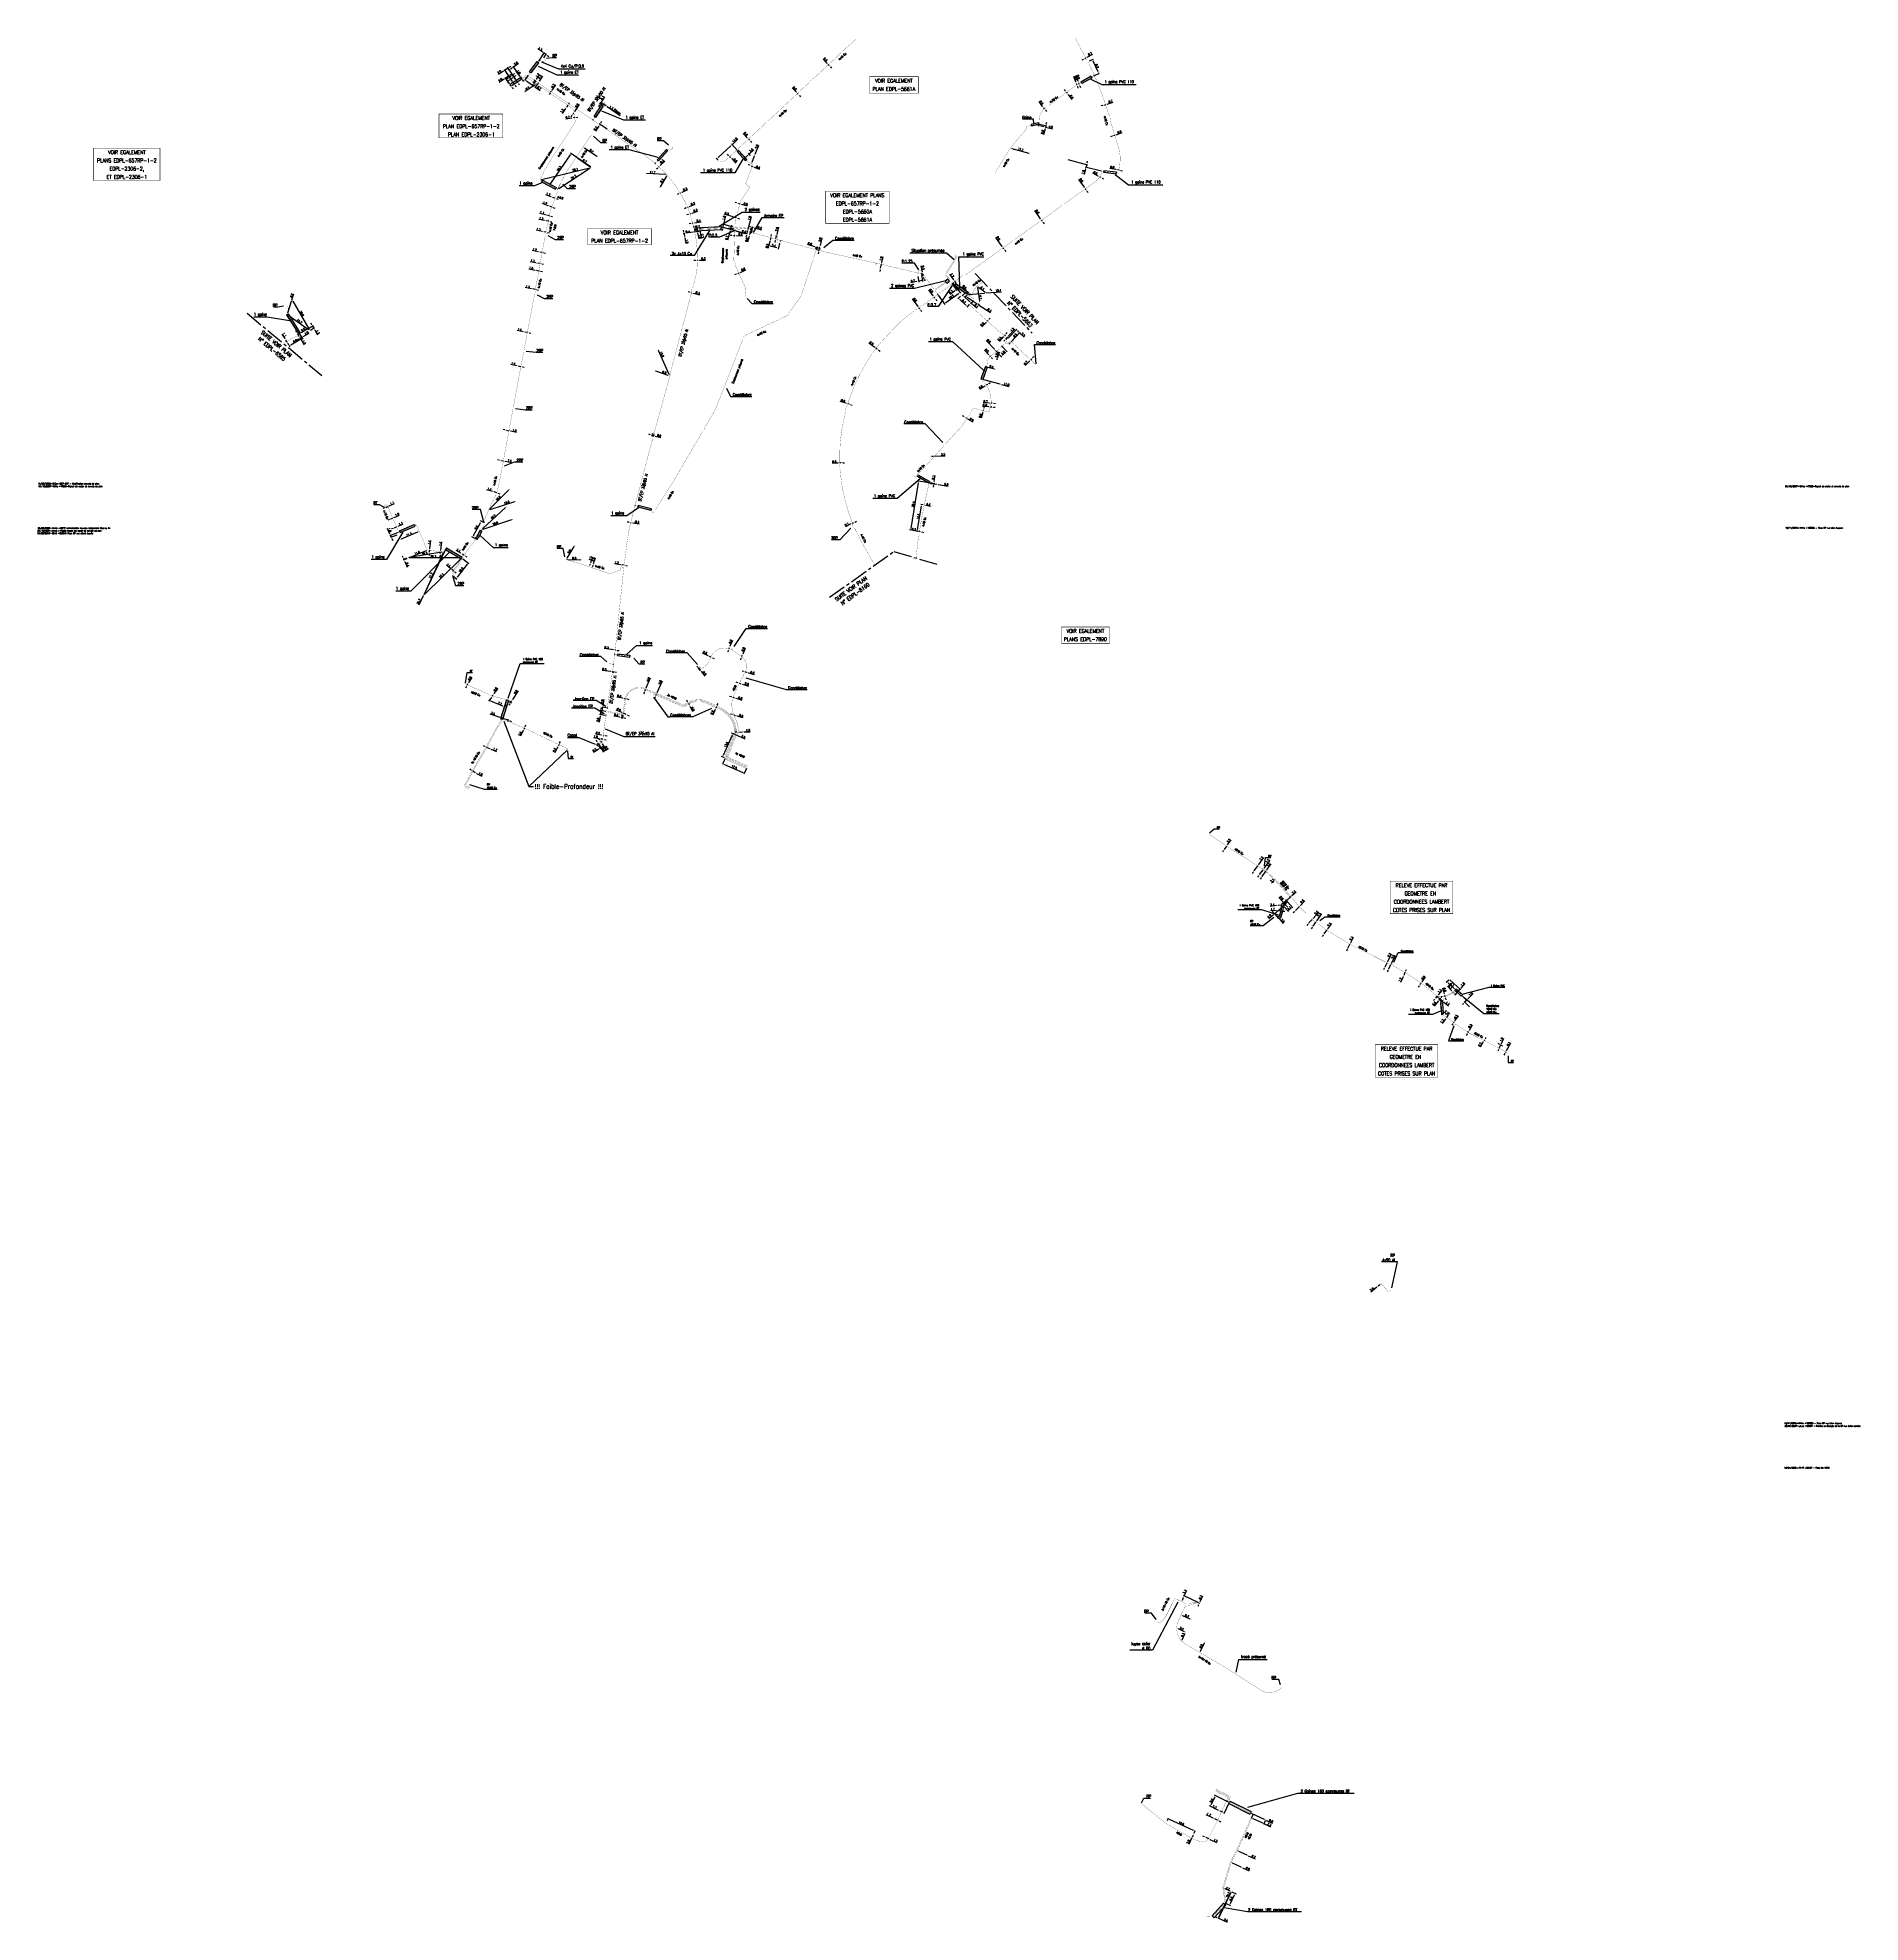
# Model space of a CAD drawing. Header units: millimetres. Extents: x 257011 to 257981, y 142997 to 144000.
import ezdxf
from ezdxf.enums import TextEntityAlignment as Align

# ---------------------------------------------------------------- set-up
doc = ezdxf.new("R2010")
doc.units = ezdxf.units.MM
doc.header["$PDMODE"] = 34
for name, pattern in [('B_ST_Al', [2000, 1000, 1000]), ('CENTER2', [28.575, 19.05, -3.175, 3.175, -3.175]), ('DASHED', [0.75, 0.5, -0.25]), ('E_ST_Al', [2000, 1000, 1000]), ('E_ST_Cu', [2000, 1000, 1000])]:
    doc.linetypes.add(name, pattern=pattern)
doc.layers.get('0').update_dxf_attribs({"linetype": 'CONTINUOUS'})
doc.layers.get('DEFPOINTS').update_dxf_attribs({"linetype": 'CONTINUOUS'})
for name, color, linetype in [('E_100', 3, 'CONTINUOUS'), ('E_110', 1, 'CONTINUOUS'), ('E_300', 7, 'CONTINUOUS'), ('E_400', 7, 'CONTINUOUS'), ('E_420', 7, 'CONTINUOUS'), ('E_900', 7, 'CONTINUOUS'), ('E_920', 7, 'CONTINUOUS')]:
    doc.layers.add(name, color=color, linetype=linetype)
doc.layers.add('E_910', color=7, linetype='CONTINUOUS', plot=False)
doc.styles.get("Standard").update_dxf_attribs({"font": 'romans.shx', "width": 0.85})
doc.dimstyles.get("Standard").update_dxf_attribs({"dimtxt": 1.5, "dimasz": 1.2, "dimexe": 0.625, "dimexo": 0.625, "dimgap": 0.25, "dimtad": 1, "dimdec": 1, "dimzin": 0, "dimdsep": 46, "dimtxsty": 'Standard', "dimcen": -0.5, "dimadec": 0, "dimazin": 0, "dimtfac": 1, "dimtdec": 1, "dimtmove": 0, "dimatfit": 3, "dimfxl": 0, "dimtolj": 1, "dimtzin": 0, "dimarcsym": 0})

# ---------------------------------------------------------------- blocks, each defined once
blk = doc.blocks.new('*D0')
at = {"layer": 'DEFPOINTS', "color": 0, "linetype": 'Continuous', "transparency": 16777216}
for p in [(257432, 143985.7), (257432.5, 143985.2), (257432.5, 143985.2)]:
    blk.add_point(p, dxfattribs=at)
at = {"layer": 'E_110', "color": 0, "linetype": 'Continuous', "lineweight": -2, "transparency": 16777216}
for p, q in [((257431.4, 143986.3), (257429.2, 143988.7)), ((257432.5, 143985.2), (257432, 143985.7)), ((257433.1, 143984.6), (257433.7, 143983.9))]:
    blk.add_line(p, q, dxfattribs=at)
at = {"layer": 'E_110', "color": 0, "linetype": 'Continuous', "transparency": 16777216}
for points in [[(257431.5, 143986.4), (257431.3, 143986.2), (257432, 143985.7)], [(257433.2, 143984.7), (257433, 143984.5), (257432.5, 143985.2)]]:
    blk.add_solid(points, dxfattribs=at)
at = {"layer": 'E_110', "color": 0, "linetype": 'Continuous', "transparency": 16777216, "insert": (257430.5, 143988.4), "char_height": 1.12, "attachment_point": 5, "rotation": 313.3995}
blk.add_mtext('\\A1;0.6', dxfattribs=at)
blk = doc.blocks.new('*D1')
at = {"layer": 'DEFPOINTS', "color": 0, "linetype": 'Continuous', "transparency": 16777216}
for p in [(257415.6, 143970.3), (257416, 143969.9), (257416, 143969.9)]:
    blk.add_point(p, dxfattribs=at)
at = {"layer": 'E_110', "color": 0, "linetype": 'Continuous', "lineweight": -2, "transparency": 16777216}
for p, q in [((257415, 143971), (257412.7, 143973.3)), ((257416, 143969.9), (257415.6, 143970.3)), ((257416.6, 143969.2), (257417.2, 143968.6))]:
    blk.add_line(p, q, dxfattribs=at)
at = {"layer": 'E_110', "color": 0, "linetype": 'Continuous', "transparency": 16777216}
for points in [[(257415.1, 143971.1), (257414.9, 143970.9), (257415.6, 143970.3)], [(257416.7, 143969.3), (257416.5, 143969.1), (257416, 143969.9)]]:
    blk.add_solid(points, dxfattribs=at)
at = {"layer": 'E_110', "color": 0, "linetype": 'Continuous', "transparency": 16777216, "insert": (257414.1, 143973), "char_height": 1.12, "attachment_point": 5, "rotation": 313.3995}
blk.add_mtext('\\A1;0.6', dxfattribs=at)
blk = doc.blocks.new('*D2')
at = {"layer": 'DEFPOINTS', "color": 0, "linetype": 'Continuous', "transparency": 16777216}
for p in [(257389.5, 143946.1), (257390, 143945.6), (257390, 143945.6)]:
    blk.add_point(p, dxfattribs=at)
at = {"layer": 'E_110', "color": 0, "linetype": 'Continuous', "lineweight": -2, "transparency": 16777216}
for p, q in [((257388.9, 143946.7), (257386.7, 143949.1)), ((257390, 143945.6), (257389.5, 143946.1)), ((257390.6, 143945), (257391.2, 143944.3))]:
    blk.add_line(p, q, dxfattribs=at)
at = {"layer": 'E_110', "color": 0, "linetype": 'Continuous', "transparency": 16777216}
for points in [[(257389, 143946.8), (257388.8, 143946.6), (257389.5, 143946.1)], [(257390.7, 143945.1), (257390.5, 143944.9), (257390, 143945.6)]]:
    blk.add_solid(points, dxfattribs=at)
at = {"layer": 'E_110', "color": 0, "linetype": 'Continuous', "transparency": 16777216, "insert": (257388.1, 143948.8), "char_height": 1.12, "attachment_point": 5, "rotation": 312.8449}
blk.add_mtext('\\A1;0.6', dxfattribs=at)
blk = doc.blocks.new('*D3')
at = {"layer": 'DEFPOINTS', "color": 0, "linetype": 'Continuous', "transparency": 16777216}
for p in [(257568.5, 143988.9), (257568.5, 143988.9), (257569.1, 143989.3)]:
    blk.add_point(p, dxfattribs=at)
at = {"layer": 'E_110', "color": 0, "linetype": 'Continuous', "lineweight": -2, "transparency": 16777216}
for p, q in [((257567.7, 143988.5), (257566.9, 143988.1)), ((257568.5, 143988.9), (257569.1, 143989.3)), ((257569.9, 143989.7), (257572.8, 143991.3))]:
    blk.add_line(p, q, dxfattribs=at)
at = {"layer": 'E_110', "color": 0, "linetype": 'Continuous', "transparency": 16777216}
for points in [[(257567.6, 143988.6), (257567.8, 143988.4), (257568.5, 143988.9)], [(257569.8, 143989.8), (257570, 143989.6), (257569.1, 143989.3)]]:
    blk.add_solid(points, dxfattribs=at)
at = {"layer": 'E_110', "color": 0, "linetype": 'Continuous', "transparency": 16777216, "insert": (257571.4, 143991.4), "char_height": 1.12, "attachment_point": 5, "rotation": 28.8538}
blk.add_mtext('\\A1;0.7', dxfattribs=at)
blk = doc.blocks.new('*D4')
at = {"layer": 'DEFPOINTS', "color": 0, "linetype": 'Continuous', "transparency": 16777216}
for p in [(257570.7, 143987.6), (257572.8, 143988.5), (257573, 143979.6)]:
    blk.add_point(p, dxfattribs=at)
at = {"layer": 'E_110', "color": 0, "linetype": 'Continuous', "lineweight": -2, "transparency": 16777216}
for p, q in [((257571.1, 143987.7), (257573.2, 143988.7)), ((257575.6, 143981.8), (257573.1, 143987.6)), ((257573.4, 143979.8), (257576.4, 143981.1))]:
    blk.add_line(p, q, dxfattribs=at)
at = {"layer": 'E_110', "color": 0, "linetype": 'Continuous', "transparency": 16777216}
for points in [[(257573.2, 143987.7), (257573, 143987.6), (257572.8, 143988.5)], [(257575.8, 143981.8), (257575.5, 143981.7), (257576, 143980.9)]]:
    blk.add_solid(points, dxfattribs=at)
at = {"layer": 'E_110', "color": 0, "linetype": 'Continuous', "transparency": 16777216, "insert": (257575.1, 143985), "char_height": 1.12, "attachment_point": 5, "rotation": 293.3144}
blk.add_mtext('\\A1;8.2', dxfattribs=at)
blk = doc.blocks.new('*D5')
at = {"layer": 'DEFPOINTS', "color": 0, "linetype": 'Continuous', "transparency": 16777216}
for p in [(257558.8, 143971), (257559.1, 143970.5), (257559.1, 143970.5)]:
    blk.add_point(p, dxfattribs=at)
at = {"layer": 'E_110', "color": 0, "linetype": 'Continuous', "lineweight": -2, "transparency": 16777216}
for p, q in [((257558.2, 143971.7), (257557.7, 143972.4)), ((257558.8, 143971), (257559.1, 143970.5)), ((257559.7, 143969.8), (257561.6, 143967.1))]:
    blk.add_line(p, q, dxfattribs=at)
at = {"layer": 'E_110', "color": 0, "linetype": 'Continuous', "transparency": 16777216}
for points in [[(257558.4, 143971.8), (257558.1, 143971.6), (257558.8, 143971)], [(257559.8, 143969.9), (257559.5, 143969.7), (257559.1, 143970.5)]]:
    blk.add_solid(points, dxfattribs=at)
at = {"layer": 'E_110', "color": 0, "linetype": 'Continuous', "transparency": 16777216, "insert": (257561.5, 143968.5), "char_height": 1.12, "attachment_point": 5, "rotation": 306.4659}
blk.add_mtext('\\A1;0.6', dxfattribs=at)
blk = doc.blocks.new('*D6')
at = {"layer": 'DEFPOINTS', "color": 0, "linetype": 'Continuous', "transparency": 16777216}
for p in [(257565.3, 143976.1), (257565.3, 143976.1), (257565.6, 143975.3)]:
    blk.add_point(p, dxfattribs=at)
at = {"layer": 'E_110', "color": 0, "linetype": 'Continuous', "lineweight": -2, "transparency": 16777216}
for p, q in [((257565, 143976.9), (257563.9, 143980)), ((257565.6, 143975.3), (257565.3, 143976.1)), ((257565.9, 143974.5), (257566.2, 143973.6))]:
    blk.add_line(p, q, dxfattribs=at)
at = {"layer": 'E_110', "color": 0, "linetype": 'Continuous', "transparency": 16777216}
for points in [[(257565.1, 143977), (257564.8, 143976.9), (257565.3, 143976.1)], [(257566, 143974.5), (257565.7, 143974.4), (257565.6, 143975.3)]]:
    blk.add_solid(points, dxfattribs=at)
at = {"layer": 'E_110', "color": 0, "linetype": 'Continuous', "transparency": 16777216, "insert": (257565, 143979.1), "char_height": 1.12, "attachment_point": 5, "rotation": 289.4502}
blk.add_mtext('\\A1;0.8', dxfattribs=at)
blk = doc.blocks.new('*D7')
at = {"layer": 'DEFPOINTS', "color": 0, "linetype": 'Continuous', "transparency": 16777216}
for p in [(257564.1, 143975.4), (257564.1, 143975.4), (257564.3, 143974.9)]:
    blk.add_point(p, dxfattribs=at)
at = {"layer": 'E_110', "color": 0, "linetype": 'Continuous', "lineweight": -2, "transparency": 16777216}
for p, q in [((257563.8, 143976.3), (257562.7, 143979.4)), ((257563.7, 143975.3), (257563.7, 143975.3)), ((257563.9, 143974.7), (257563.9, 143974.7)), ((257564.3, 143974.9), (257564.1, 143975.4)), ((257564.6, 143974), (257564.9, 143973.2))]:
    blk.add_line(p, q, dxfattribs=at)
at = {"layer": 'E_110', "color": 0, "linetype": 'Continuous', "transparency": 16777216}
for points in [[(257564, 143976.3), (257563.7, 143976.2), (257564.1, 143975.4)], [(257564.8, 143974.1), (257564.5, 143974), (257564.3, 143974.9)]]:
    blk.add_solid(points, dxfattribs=at)
at = {"layer": 'E_110', "color": 0, "linetype": 'Continuous', "transparency": 16777216, "insert": (257563.8, 143978.5), "char_height": 1.12, "attachment_point": 5, "rotation": 289.4502}
blk.add_mtext('\\A1;0.6', dxfattribs=at)
blk = doc.blocks.new('*D8')
at = {"layer": 'DEFPOINTS', "color": 0, "linetype": 'Continuous', "transparency": 16777216}
for p in [(257546.7, 143962.7), (257546.7, 143962.7), (257547.1, 143962.2)]:
    blk.add_point(p, dxfattribs=at)
at = {"layer": 'E_110', "color": 0, "linetype": 'Continuous', "lineweight": -2, "transparency": 16777216}
for p, q in [((257546.1, 143963.4), (257544.2, 143966)), ((257547.1, 143962.2), (257546.7, 143962.7)), ((257547.6, 143961.5), (257548.2, 143960.8))]:
    blk.add_line(p, q, dxfattribs=at)
at = {"layer": 'E_110', "color": 0, "linetype": 'Continuous', "transparency": 16777216}
for points in [[(257546.3, 143963.5), (257546, 143963.3), (257546.7, 143962.7)], [(257547.7, 143961.6), (257547.5, 143961.4), (257547.1, 143962.2)]]:
    blk.add_solid(points, dxfattribs=at)
at = {"layer": 'E_110', "color": 0, "linetype": 'Continuous', "transparency": 16777216, "insert": (257545.5, 143965.5), "char_height": 1.12, "attachment_point": 5, "rotation": 307.5221}
blk.add_mtext('\\A1;0.6', dxfattribs=at)
blk = doc.blocks.new('*D9')
at = {"layer": 'DEFPOINTS', "color": 0, "linetype": 'Continuous', "transparency": 16777216}
for p in [(257544, 143954.3), (257547.6, 143952.5), (257547.6, 143952.5)]:
    blk.add_point(p, dxfattribs=at)
at = {"layer": 'E_110', "color": 0, "linetype": 'Continuous', "lineweight": -2, "transparency": 16777216}
for p, q in [((257543.9, 143953.8), (257543.7, 143953)), ((257544.7, 143953.3), (257546.7, 143952.7)), ((257547.6, 143952.5), (257551.3, 143951.5))]:
    blk.add_line(p, q, dxfattribs=at)
at = {"layer": 'E_110', "color": 0, "linetype": 'Continuous', "transparency": 16777216}
for points in [[(257544.7, 143953.4), (257544.6, 143953.1), (257543.8, 143953.5)], [(257546.8, 143952.8), (257546.7, 143952.6), (257547.6, 143952.5)]]:
    blk.add_solid(points, dxfattribs=at)
at = {"layer": 'E_110', "color": 0, "linetype": 'Continuous', "transparency": 16777216, "insert": (257550.4, 143952.5), "char_height": 1.12, "attachment_point": 5, "rotation": 345.0159}
blk.add_mtext('\\A1;4.0', dxfattribs=at)
blk = doc.blocks.new('*D10')
at = {"layer": 'DEFPOINTS', "color": 0, "linetype": 'Continuous', "transparency": 16777216}
for p in [(257528.9, 143941.4), (257539.6, 143938.4), (257539.6, 143938.4)]:
    blk.add_point(p, dxfattribs=at)
at = {"layer": 'E_110', "color": 0, "linetype": 'Continuous', "lineweight": -2, "transparency": 16777216}
for p, q in [((257528.8, 143940.9), (257528.8, 143940.9)), ((257529.8, 143941.1), (257538.8, 143938.6)), ((257539.5, 143937.9), (257539.5, 143937.9))]:
    blk.add_line(p, q, dxfattribs=at)
at = {"layer": 'E_110', "color": 0, "linetype": 'Continuous', "transparency": 16777216}
for points in [[(257529.8, 143941.3), (257529.8, 143941), (257528.9, 143941.4)], [(257538.8, 143938.8), (257538.7, 143938.5), (257539.6, 143938.4)]]:
    blk.add_solid(points, dxfattribs=at)
at = {"layer": 'E_110', "color": 0, "linetype": 'Continuous', "transparency": 16777216, "insert": (257534.5, 143940.6), "char_height": 1.12, "attachment_point": 5, "rotation": 344.4139}
blk.add_mtext('\\A1;11.1', dxfattribs=at)
blk = doc.blocks.new('*D11')
at = {"layer": 'DEFPOINTS', "color": 0, "linetype": 'Continuous', "transparency": 16777216}
for p in [(257379.5, 143936.8), (257379.5, 143936.8), (257379.9, 143936.3)]:
    blk.add_point(p, dxfattribs=at)
at = {"layer": 'E_110', "color": 0, "linetype": 'Continuous', "lineweight": -2, "transparency": 16777216}
for p, q in [((257378.9, 143937.4), (257378.3, 143938.1)), ((257379.5, 143936.8), (257379.9, 143936.3)), ((257380.6, 143935.7), (257382.8, 143933.3))]:
    blk.add_line(p, q, dxfattribs=at)
at = {"layer": 'E_110', "color": 0, "linetype": 'Continuous', "transparency": 16777216}
for points in [[(257379, 143937.5), (257378.8, 143937.3), (257379.5, 143936.8)], [(257380.7, 143935.8), (257380.4, 143935.6), (257379.9, 143936.3)]]:
    blk.add_solid(points, dxfattribs=at)
at = {"layer": 'E_110', "color": 0, "linetype": 'Continuous', "transparency": 16777216, "insert": (257382.5, 143934.7), "char_height": 1.12, "attachment_point": 5, "rotation": 312.8449}
blk.add_mtext('\\A1;0.6', dxfattribs=at)
blk = doc.blocks.new('*D12')
at = {"layer": 'DEFPOINTS', "color": 0, "linetype": 'Continuous', "transparency": 16777216}
for p in [(257372.7, 143935.6), (257373.7, 143934.6), (257383.8, 143939.9)]:
    blk.add_point(p, dxfattribs=at)
at = {"layer": 'E_110', "color": 0, "linetype": 'Continuous', "lineweight": -2, "transparency": 16777216}
for p, q in [((257383.5, 143940.2), (257380.5, 143943.5)), ((257380.8, 143943.1), (257383.9, 143946)), ((257373.4, 143934.9), (257372.4, 143936)), ((257373.4, 143936.2), (257380.1, 143942.5))]:
    blk.add_line(p, q, dxfattribs=at)
at = {"layer": 'E_110', "color": 0, "linetype": 'Continuous', "transparency": 16777216}
for points in [[(257380, 143942.6), (257380.2, 143942.4), (257380.8, 143943.1)], [(257373.3, 143936.3), (257373.5, 143936.1), (257372.7, 143935.6)]]:
    blk.add_solid(points, dxfattribs=at)
at = {"layer": 'E_110', "color": 0, "linetype": 'Continuous', "transparency": 16777216, "insert": (257382.2, 143945.5), "char_height": 1.12, "attachment_point": 5, "rotation": 42.8449}
blk.add_mtext('\\A1;11.0', dxfattribs=at)
blk = doc.blocks.new('*D13')
at = {"layer": 'DEFPOINTS', "color": 0, "linetype": 'Continuous', "transparency": 16777216}
for p in [(257388.4, 143934.8), (257389.9, 143938.1), (257390.9, 143937.1)]:
    blk.add_point(p, dxfattribs=at)
at = {"layer": 'E_110', "color": 0, "linetype": 'Continuous', "lineweight": -2, "transparency": 16777216}
for p, q in [((257388.1, 143935.1), (257387.1, 143936.2)), ((257388.1, 143936.4), (257389.2, 143937.5)), ((257390.6, 143937.4), (257389.6, 143938.5)), ((257389.9, 143938.1), (257392.3, 143940.4))]:
    blk.add_line(p, q, dxfattribs=at)
at = {"layer": 'E_110', "color": 0, "linetype": 'Continuous', "transparency": 16777216}
for points in [[(257388, 143936.5), (257388.2, 143936.3), (257387.4, 143935.8)], [(257389.1, 143937.6), (257389.3, 143937.4), (257389.9, 143938.1)]]:
    blk.add_solid(points, dxfattribs=at)
at = {"layer": 'E_110', "color": 0, "linetype": 'Continuous', "transparency": 16777216, "insert": (257390.9, 143940.1), "char_height": 1.12, "attachment_point": 5, "rotation": 42.8449}
blk.add_mtext('\\A1;3.4', dxfattribs=at)
blk = doc.blocks.new('*D14')
at = {"layer": 'DEFPOINTS', "color": 0, "linetype": 'Continuous', "transparency": 16777216}
for p in [(257393.1, 143938), (257393.1, 143938), (257391.1, 143932.8)]:
    blk.add_point(p, dxfattribs=at)
at = {"layer": 'E_110', "color": 0, "linetype": 'Continuous', "lineweight": -2, "transparency": 16777216}
for p, q in [((257391.4, 143933.7), (257392.7, 143937.1)), ((257393.1, 143938), (257395, 143942.9))]:
    blk.add_line(p, q, dxfattribs=at)
at = {"layer": 'E_110', "color": 0, "linetype": 'Continuous', "transparency": 16777216}
for points in [[(257391.3, 143933.7), (257391.5, 143933.6), (257391.1, 143932.8)], [(257392.6, 143937.2), (257392.9, 143937.1), (257393.1, 143938)]]:
    blk.add_solid(points, dxfattribs=at)
at = {"layer": 'E_110', "color": 0, "linetype": 'Continuous', "transparency": 16777216, "insert": (257393.9, 143942.1), "char_height": 1.12, "attachment_point": 5, "rotation": 68.8117}
blk.add_mtext('\\A1;5.6', dxfattribs=at)
blk = doc.blocks.new('*D15')
at = {"layer": 'DEFPOINTS', "color": 0, "linetype": 'Continuous', "transparency": 16777216}
for p in [(257391, 143931.8), (257391, 143931.8), (257391.6, 143931.5)]:
    blk.add_point(p, dxfattribs=at)
at = {"layer": 'E_110', "color": 0, "linetype": 'Continuous', "lineweight": -2, "transparency": 16777216}
for p, q in [((257390.2, 143932.1), (257389.3, 143932.4)), ((257391, 143931.8), (257391.6, 143931.5)), ((257391.2, 143932.2), (257391.2, 143932.2)), ((257392.4, 143931.2), (257395.4, 143930))]:
    blk.add_line(p, q, dxfattribs=at)
at = {"layer": 'E_110', "color": 0, "linetype": 'Continuous', "transparency": 16777216}
for points in [[(257390.2, 143932.2), (257390.1, 143932), (257391, 143931.8)], [(257392.5, 143931.3), (257392.3, 143931.1), (257391.6, 143931.5)]]:
    blk.add_solid(points, dxfattribs=at)
at = {"layer": 'E_110', "color": 0, "linetype": 'Continuous', "transparency": 16777216, "insert": (257394.6, 143931.1), "char_height": 1.12, "attachment_point": 5, "rotation": 338.3424}
blk.add_mtext('\\A1;0.6', dxfattribs=at)
blk = doc.blocks.new('*D16')
at = {"layer": 'DEFPOINTS', "color": 0, "linetype": 'Continuous', "transparency": 16777216}
for p in [(257384.1, 143911.9), (257384.1, 143911.9), (257384.9, 143911.6)]:
    blk.add_point(p, dxfattribs=at)
at = {"layer": 'E_110', "color": 0, "linetype": 'Continuous', "lineweight": -2, "transparency": 16777216}
for p, q in [((257383.2, 143912.1), (257382.4, 143912.4)), ((257384.1, 143911.9), (257384.9, 143911.6)), ((257385.8, 143911.4), (257388.9, 143910.5))]:
    blk.add_line(p, q, dxfattribs=at)
at = {"layer": 'E_110', "color": 0, "linetype": 'Continuous', "transparency": 16777216}
for points in [[(257383.3, 143912.2), (257383.2, 143912), (257384.1, 143911.9)], [(257385.8, 143911.5), (257385.7, 143911.2), (257384.9, 143911.6)]]:
    blk.add_solid(points, dxfattribs=at)
at = {"layer": 'E_110', "color": 0, "linetype": 'Continuous', "transparency": 16777216, "insert": (257388, 143911.5), "char_height": 1.12, "attachment_point": 5, "rotation": 343.911}
blk.add_mtext('\\A1;0.9', dxfattribs=at)
blk = doc.blocks.new('*D17')
at = {"layer": 'DEFPOINTS', "color": 0, "linetype": 'Continuous', "transparency": 16777216}
for p in [(257382.2, 143904.4), (257382.2, 143904.4), (257383, 143904.2)]:
    blk.add_point(p, dxfattribs=at)
at = {"layer": 'E_110', "color": 0, "linetype": 'Continuous', "lineweight": -2, "transparency": 16777216}
for p, q in [((257381.4, 143904.7), (257376.6, 143906.1)), ((257383, 143904.2), (257382.2, 143904.4)), ((257383.8, 143904), (257384.7, 143903.7))]:
    blk.add_line(p, q, dxfattribs=at)
at = {"layer": 'E_110', "color": 0, "linetype": 'Continuous', "transparency": 16777216}
for points in [[(257381.4, 143904.8), (257381.3, 143904.5), (257382.2, 143904.4)], [(257383.9, 143904.1), (257383.8, 143903.8), (257383, 143904.2)]]:
    blk.add_solid(points, dxfattribs=at)
at = {"layer": 'E_110', "color": 0, "linetype": 'Continuous', "transparency": 16777216, "insert": (257378, 143906.4), "char_height": 1.12, "attachment_point": 5, "rotation": 343.911}
blk.add_mtext('\\A1;0.8', dxfattribs=at)
blk = doc.blocks.new('*D18')
at = {"layer": 'DEFPOINTS', "color": 0, "linetype": 'Continuous', "transparency": 16777216}
for p in [(257381.6, 143894.7), (257381.6, 143894.7), (257382.2, 143894.7)]:
    blk.add_point(p, dxfattribs=at)
at = {"layer": 'E_110', "color": 0, "linetype": 'Continuous', "lineweight": -2, "transparency": 16777216}
for p, q in [((257380.7, 143894.8), (257379.8, 143894.8)), ((257381.6, 143894.7), (257382.2, 143894.7)), ((257383.1, 143894.7), (257386.4, 143894.6))]:
    blk.add_line(p, q, dxfattribs=at)
at = {"layer": 'E_110', "color": 0, "linetype": 'Continuous', "transparency": 16777216}
for points in [[(257380.8, 143894.9), (257380.7, 143894.6), (257381.6, 143894.7)], [(257383.2, 143894.9), (257383.1, 143894.6), (257382.2, 143894.7)]]:
    blk.add_solid(points, dxfattribs=at)
at = {"layer": 'E_110', "color": 0, "linetype": 'Continuous', "transparency": 16777216, "insert": (257385.3, 143895.4), "char_height": 1.12, "attachment_point": 5, "rotation": 358.4583}
blk.add_mtext('\\A1;0.6', dxfattribs=at)
blk = doc.blocks.new('*D19')
at = {"layer": 'DEFPOINTS', "color": 0, "linetype": 'Continuous', "transparency": 16777216}
for p in [(257383.8, 143874.5), (257383.8, 143874.5), (257384.3, 143874.8)]:
    blk.add_point(p, dxfattribs=at)
at = {"layer": 'E_110', "color": 0, "linetype": 'Continuous', "lineweight": -2, "transparency": 16777216}
for p, q in [((257383, 143874.1), (257382.1, 143873.8)), ((257383.8, 143874.5), (257384.3, 143874.8)), ((257385.2, 143875.1), (257388.1, 143876.5))]:
    blk.add_line(p, q, dxfattribs=at)
at = {"layer": 'E_110', "color": 0, "linetype": 'Continuous', "transparency": 16777216}
for points in [[(257382.9, 143874.3), (257383, 143874), (257383.8, 143874.5)], [(257385.1, 143875.3), (257385.2, 143875), (257384.3, 143874.8)]]:
    blk.add_solid(points, dxfattribs=at)
at = {"layer": 'E_110', "color": 0, "linetype": 'Continuous', "transparency": 16777216, "insert": (257386.7, 143876.7), "char_height": 1.12, "attachment_point": 5, "rotation": 24.4824}
blk.add_mtext('\\A1;0.6', dxfattribs=at)
blk = doc.blocks.new('*D20')
at = {"layer": 'DEFPOINTS', "color": 0, "linetype": 'Continuous', "transparency": 16777216}
for p in [(257579, 143964.2), (257579, 143964.2), (257579.6, 143964.4)]:
    blk.add_point(p, dxfattribs=at)
at = {"layer": 'E_110', "color": 0, "linetype": 'Continuous', "lineweight": -2, "transparency": 16777216}
for p, q in [((257578.1, 143964), (257577.3, 143963.7)), ((257579, 143964.2), (257579.6, 143964.4)), ((257580.5, 143964.7), (257583.6, 143965.7))]:
    blk.add_line(p, q, dxfattribs=at)
at = {"layer": 'E_110', "color": 0, "linetype": 'Continuous', "transparency": 16777216}
for points in [[(257578.1, 143964.1), (257578.2, 143963.8), (257579, 143964.2)], [(257580.5, 143964.9), (257580.5, 143964.6), (257579.6, 143964.4)]]:
    blk.add_solid(points, dxfattribs=at)
at = {"layer": 'E_110', "color": 0, "linetype": 'Continuous', "transparency": 16777216, "insert": (257582.3, 143966.1), "char_height": 1.12, "attachment_point": 5, "rotation": 18.0588}
blk.add_mtext('\\A1;0.7', dxfattribs=at)
blk = doc.blocks.new('*D21')
at = {"layer": 'DEFPOINTS', "color": 0, "linetype": 'Continuous', "transparency": 16777216}
for p in [(257583.9, 143947.9), (257583.9, 143947.9), (257584.5, 143948.1)]:
    blk.add_point(p, dxfattribs=at)
at = {"layer": 'E_110', "color": 0, "linetype": 'Continuous', "lineweight": -2, "transparency": 16777216}
for p, q in [((257583.1, 143947.6), (257582.2, 143947.3)), ((257583.9, 143947.9), (257584.5, 143948.1)), ((257585.3, 143948.4), (257588.4, 143949.5))]:
    blk.add_line(p, q, dxfattribs=at)
at = {"layer": 'E_110', "color": 0, "linetype": 'Continuous', "transparency": 16777216}
for points in [[(257583, 143947.8), (257583.1, 143947.5), (257583.9, 143947.9)], [(257585.3, 143948.6), (257585.4, 143948.3), (257584.5, 143948.1)]]:
    blk.add_solid(points, dxfattribs=at)
at = {"layer": 'E_110', "color": 0, "linetype": 'Continuous', "transparency": 16777216, "insert": (257587, 143949.8), "char_height": 1.12, "attachment_point": 5, "rotation": 19.6613}
blk.add_mtext('\\A1;0.6', dxfattribs=at)
blk = doc.blocks.new('*D22')
at = {"layer": 'DEFPOINTS', "color": 0, "linetype": 'Continuous', "transparency": 16777216}
for p in [(257586, 143929.7), (257586, 143929.7), (257586.8, 143929.6)]:
    blk.add_point(p, dxfattribs=at)
at = {"layer": 'E_110', "color": 0, "linetype": 'Continuous', "lineweight": -2, "transparency": 16777216}
for p, q in [((257585.1, 143929.9), (257581.9, 143930.5)), ((257586.8, 143929.6), (257586, 143929.7)), ((257587.7, 143929.4), (257588.6, 143929.2))]:
    blk.add_line(p, q, dxfattribs=at)
at = {"layer": 'E_110', "color": 0, "linetype": 'Continuous', "transparency": 16777216}
for points in [[(257585.1, 143930), (257585.1, 143929.7), (257586, 143929.7)], [(257587.7, 143929.6), (257587.7, 143929.3), (257586.8, 143929.6)]]:
    blk.add_solid(points, dxfattribs=at)
at = {"layer": 'E_110', "color": 0, "linetype": 'Continuous', "transparency": 16777216, "insert": (257583.2, 143931), "char_height": 1.12, "attachment_point": 5, "rotation": 349.7693}
blk.add_mtext('\\A1;0.8', dxfattribs=at)
blk = doc.blocks.new('*D23')
at = {"layer": 'DEFPOINTS', "color": 0, "linetype": 'Continuous', "transparency": 16777216}
for p in [(257559.1, 143935.3), (257569.6, 143932.5), (257577.8, 143928.8)]:
    blk.add_point(p, dxfattribs=at)
at = {"layer": 'E_110', "color": 0, "linetype": 'Continuous', "lineweight": -2, "transparency": 16777216}
for p, q in [((257559.6, 143935.2), (257570, 143932.4)), ((257569.8, 143933.4), (257570, 143934.3)), ((257569, 143930.2), (257568.2, 143927.2)), ((257577.4, 143929), (257568.8, 143931.2)), ((257569.6, 143932.5), (257569.2, 143931.1))]:
    blk.add_line(p, q, dxfattribs=at)
at = {"layer": 'E_110', "color": 0, "linetype": 'Continuous', "transparency": 16777216}
for points in [[(257569.7, 143933.4), (257569.9, 143933.3), (257569.6, 143932.5)], [(257568.8, 143930.3), (257569.1, 143930.2), (257569.2, 143931.1)]]:
    blk.add_solid(points, dxfattribs=at)
at = {"layer": 'E_110', "color": 0, "linetype": 'Continuous', "transparency": 16777216, "insert": (257567.7, 143928.5), "char_height": 1.12, "attachment_point": 5, "rotation": 75.2271}
blk.add_mtext('\\A1;1.5', dxfattribs=at)
blk = doc.blocks.new('*D24')
at = {"layer": 'DEFPOINTS', "color": 0, "linetype": 'Continuous', "transparency": 16777216}
for p in [(257576.5, 143926), (257577, 143925.7), (257577, 143925.7)]:
    blk.add_point(p, dxfattribs=at)
at = {"layer": 'E_110', "color": 0, "linetype": 'Continuous', "lineweight": -2, "transparency": 16777216}
for p, q in [((257575.7, 143926.4), (257572.8, 143927.9)), ((257577, 143925.7), (257576.5, 143926)), ((257577.8, 143925.3), (257578.6, 143924.9))]:
    blk.add_line(p, q, dxfattribs=at)
at = {"layer": 'E_110', "color": 0, "linetype": 'Continuous', "transparency": 16777216}
for points in [[(257575.8, 143926.5), (257575.6, 143926.3), (257576.5, 143926)], [(257577.9, 143925.4), (257577.8, 143925.2), (257577, 143925.7)]]:
    blk.add_solid(points, dxfattribs=at)
at = {"layer": 'E_110', "color": 0, "linetype": 'Continuous', "transparency": 16777216, "insert": (257574.2, 143928), "char_height": 1.12, "attachment_point": 5, "rotation": 332.461}
blk.add_mtext('\\A1;0.6', dxfattribs=at)
blk = doc.blocks.new('*D25')
at = {"layer": 'DEFPOINTS', "color": 0, "linetype": 'Continuous', "transparency": 16777216}
for p in [(257568.9, 143919.6), (257569.2, 143919.1), (257569.2, 143919.1)]:
    blk.add_point(p, dxfattribs=at)
at = {"layer": 'E_110', "color": 0, "linetype": 'Continuous', "lineweight": -2, "transparency": 16777216}
for p, q in [((257568.4, 143920.4), (257565.4, 143924.6)), ((257569.2, 143919.1), (257568.9, 143919.6)), ((257569.7, 143918.4), (257570.3, 143917.7))]:
    blk.add_line(p, q, dxfattribs=at)
at = {"layer": 'E_110', "color": 0, "linetype": 'Continuous', "transparency": 16777216}
for points in [[(257568.5, 143920.5), (257568.2, 143920.3), (257568.9, 143919.6)], [(257569.9, 143918.5), (257569.6, 143918.3), (257569.2, 143919.1)]]:
    blk.add_solid(points, dxfattribs=at)
at = {"layer": 'E_110', "color": 0, "linetype": 'Continuous', "transparency": 16777216, "insert": (257566.7, 143924.1), "char_height": 1.12, "attachment_point": 5, "rotation": 305.273}
blk.add_mtext('\\A1;0.6', dxfattribs=at)
blk = doc.blocks.new('*D26')
at = {"layer": 'DEFPOINTS', "color": 0, "linetype": 'Continuous', "transparency": 16777216}
for p in [(257545.6, 143902.9), (257545.9, 143902.4), (257545.9, 143902.4)]:
    blk.add_point(p, dxfattribs=at)
at = {"layer": 'E_110', "color": 0, "linetype": 'Continuous', "lineweight": -2, "transparency": 16777216}
for p, q in [((257545, 143903.6), (257542, 143908)), ((257545.9, 143902.4), (257545.6, 143902.9)), ((257546.4, 143901.7), (257546.9, 143900.9))]:
    blk.add_line(p, q, dxfattribs=at)
at = {"layer": 'E_110', "color": 0, "linetype": 'Continuous', "transparency": 16777216}
for points in [[(257545.2, 143903.7), (257544.9, 143903.5), (257545.6, 143902.9)], [(257546.6, 143901.8), (257546.3, 143901.6), (257545.9, 143902.4)]]:
    blk.add_solid(points, dxfattribs=at)
at = {"layer": 'E_110', "color": 0, "linetype": 'Continuous', "transparency": 16777216, "insert": (257543.3, 143907.4), "char_height": 1.12, "attachment_point": 5, "rotation": 305.273}
blk.add_mtext('\\A1;0.6', dxfattribs=at)
blk = doc.blocks.new('*D27')
at = {"layer": 'DEFPOINTS', "color": 0, "linetype": 'Continuous', "transparency": 16777216}
for p in [(257525.1, 143888.2), (257525.5, 143887.7), (257525.5, 143887.7)]:
    blk.add_point(p, dxfattribs=at)
at = {"layer": 'E_110', "color": 0, "linetype": 'Continuous', "lineweight": -2, "transparency": 16777216}
for p, q in [((257524.6, 143888.9), (257521.2, 143893.7)), ((257525.5, 143887.7), (257525.1, 143888.2)), ((257526, 143887), (257526.5, 143886.2))]:
    blk.add_line(p, q, dxfattribs=at)
at = {"layer": 'E_110', "color": 0, "linetype": 'Continuous', "transparency": 16777216}
for points in [[(257524.7, 143889), (257524.5, 143888.8), (257525.1, 143888.2)], [(257526.1, 143887.1), (257525.9, 143886.9), (257525.5, 143887.7)]]:
    blk.add_solid(points, dxfattribs=at)
at = {"layer": 'E_110', "color": 0, "linetype": 'Continuous', "transparency": 16777216, "insert": (257522.5, 143893.2), "char_height": 1.12, "attachment_point": 5, "rotation": 305.4534}
blk.add_mtext('\\A1;0.6', dxfattribs=at)
blk = doc.blocks.new('*D28')
at = {"layer": 'DEFPOINTS', "color": 0, "linetype": 'Continuous', "transparency": 16777216}
for p in [(257497.5, 143869.6), (257500, 143867.3), (257500.2, 143865.9)]:
    blk.add_point(p, dxfattribs=at)
at = {"layer": 'E_110', "color": 0, "linetype": 'Continuous', "lineweight": -2, "transparency": 16777216}
for p, q in [((257499.4, 143865.3), (257496.8, 143863.4)), ((257497.8, 143869.2), (257500.4, 143865.5)), ((257500.2, 143866.9), (257501, 143865.8)), ((257500.7, 143866.2), (257500.2, 143865.9)), ((257501.4, 143866.8), (257502.2, 143867.3))]:
    blk.add_line(p, q, dxfattribs=at)
at = {"layer": 'E_110', "color": 0, "linetype": 'Continuous', "transparency": 16777216}
for points in [[(257499.3, 143865.5), (257499.5, 143865.2), (257500.2, 143865.9)], [(257501.3, 143866.9), (257501.5, 143866.6), (257500.7, 143866.2)]]:
    blk.add_solid(points, dxfattribs=at)
at = {"layer": 'E_110', "color": 0, "linetype": 'Continuous', "transparency": 16777216, "insert": (257497.3, 143864.7), "char_height": 1.12, "attachment_point": 5, "rotation": 35.4534}
blk.add_mtext('\\A1;0.7', dxfattribs=at)
blk = doc.blocks.new('*D29')
at = {"layer": 'DEFPOINTS', "color": 0, "linetype": 'Continuous', "transparency": 16777216}
for p in [(257490.3, 143863.4), (257498, 143870), (257502, 143864.3)]:
    blk.add_point(p, dxfattribs=at)
at = {"layer": 'E_110', "color": 0, "linetype": 'Continuous', "lineweight": -2, "transparency": 16777216}
for p, q in [((257490.5, 143863), (257494, 143858.1)), ((257494.5, 143859), (257501.3, 143863.8)), ((257498.3, 143869.6), (257502.3, 143864))]:
    blk.add_line(p, q, dxfattribs=at)
at = {"layer": 'E_110', "color": 0, "linetype": 'Continuous', "transparency": 16777216}
for points in [[(257501.2, 143863.9), (257501.4, 143863.7), (257502, 143864.3)], [(257494.4, 143859.1), (257494.6, 143858.9), (257493.8, 143858.5)]]:
    blk.add_solid(points, dxfattribs=at)
at = {"layer": 'E_110', "color": 0, "linetype": 'Continuous', "transparency": 16777216, "insert": (257497.5, 143862), "char_height": 1.12, "attachment_point": 5, "rotation": 35.4534}
blk.add_mtext('\\A1;10.2', dxfattribs=at)
blk = doc.blocks.new('*D30')
at = {"layer": 'DEFPOINTS', "color": 0, "linetype": 'Continuous', "transparency": 16777216}
for p in [(257488.3, 143862), (257488.3, 143862), (257488.7, 143861.4)]:
    blk.add_point(p, dxfattribs=at)
at = {"layer": 'E_110', "color": 0, "linetype": 'Continuous', "lineweight": -2, "transparency": 16777216}
for p, q in [((257487.8, 143862.7), (257485.5, 143865.9)), ((257488.7, 143861.4), (257488.3, 143862)), ((257488.4, 143861.1), (257488.4, 143861.1)), ((257489.3, 143860.6), (257489.8, 143859.9))]:
    blk.add_line(p, q, dxfattribs=at)
at = {"layer": 'E_110', "color": 0, "linetype": 'Continuous', "transparency": 16777216}
for points in [[(257487.9, 143862.8), (257487.7, 143862.6), (257488.3, 143862)], [(257489.4, 143860.7), (257489.2, 143860.6), (257488.7, 143861.4)]]:
    blk.add_solid(points, dxfattribs=at)
at = {"layer": 'E_110', "color": 0, "linetype": 'Continuous', "transparency": 16777216, "insert": (257486.8, 143865.3), "char_height": 1.12, "attachment_point": 5, "rotation": 305.983}
blk.add_mtext('\\A1;0.8', dxfattribs=at)
blk = doc.blocks.new('*D31')
at = {"layer": 'DEFPOINTS', "color": 0, "linetype": 'Continuous', "transparency": 16777216}
for p in [(257499.3, 143870.4), (257500, 143869.4), (257500, 143869.4)]:
    blk.add_point(p, dxfattribs=at)
at = {"layer": 'E_110', "color": 0, "linetype": 'Continuous', "lineweight": -2, "transparency": 16777216}
for p, q in [((257498.8, 143871.1), (257496.7, 143874.1)), ((257500, 143869.4), (257499.3, 143870.4)), ((257500.5, 143868.7), (257501, 143868))]:
    blk.add_line(p, q, dxfattribs=at)
at = {"layer": 'E_110', "color": 0, "linetype": 'Continuous', "transparency": 16777216}
for points in [[(257498.9, 143871.2), (257498.7, 143871), (257499.3, 143870.4)], [(257500.6, 143868.8), (257500.4, 143868.6), (257500, 143869.4)]]:
    blk.add_solid(points, dxfattribs=at)
at = {"layer": 'E_110', "color": 0, "linetype": 'Continuous', "transparency": 16777216, "insert": (257498, 143873.6), "char_height": 1.12, "attachment_point": 5, "rotation": 305.4534}
blk.add_mtext('\\A1;1.2', dxfattribs=at)
blk = doc.blocks.new('*D32')
at = {"layer": 'DEFPOINTS', "color": 0, "linetype": 'Continuous', "transparency": 16777216}
for p in [(257482.3, 143874.5), (257482.6, 143873.2), (257482.6, 143873.2)]:
    blk.add_point(p, dxfattribs=at)
at = {"layer": 'E_110', "color": 0, "linetype": 'Continuous', "lineweight": -2, "transparency": 16777216}
for p, q in [((257482.1, 143875.4), (257481.5, 143878.6)), ((257482.6, 143873.2), (257482.3, 143874.5)), ((257482.7, 143872.3), (257482.9, 143871.4))]:
    blk.add_line(p, q, dxfattribs=at)
at = {"layer": 'E_110', "color": 0, "linetype": 'Continuous', "transparency": 16777216}
for points in [[(257482.3, 143875.4), (257482, 143875.4), (257482.3, 143874.5)], [(257482.9, 143872.3), (257482.6, 143872.3), (257482.6, 143873.2)]]:
    blk.add_solid(points, dxfattribs=at)
at = {"layer": 'E_110', "color": 0, "linetype": 'Continuous', "transparency": 16777216, "insert": (257482.5, 143877.6), "char_height": 1.12, "attachment_point": 5, "rotation": 280.584}
blk.add_mtext('\\A1;0.3', dxfattribs=at)
blk = doc.blocks.new('*D33')
at = {"layer": 'DEFPOINTS', "color": 0, "linetype": 'Continuous', "transparency": 16777216}
for p in [(257479.5, 143873.5), (257481.5, 143874.4), (257480.1, 143870.4)]:
    blk.add_point(p, dxfattribs=at)
at = {"layer": 'E_110', "color": 0, "linetype": 'Continuous', "lineweight": -2, "transparency": 16777216}
for p, q in [((257479.6, 143873), (257480.2, 143869.9)), ((257481.6, 143873.9), (257482.2, 143870.3)), ((257479.2, 143870.2), (257476, 143869.6)), ((257482.2, 143870.8), (257480.1, 143870.4)), ((257483, 143871), (257483.9, 143871.1))]:
    blk.add_line(p, q, dxfattribs=at)
at = {"layer": 'E_110', "color": 0, "linetype": 'Continuous', "transparency": 16777216}
for points in [[(257479.2, 143870.4), (257479.2, 143870.1), (257480.1, 143870.4)], [(257483, 143871.1), (257483.1, 143870.8), (257482.2, 143870.8)]]:
    blk.add_solid(points, dxfattribs=at)
at = {"layer": 'E_110', "color": 0, "linetype": 'Continuous', "transparency": 16777216, "insert": (257477, 143870.6), "char_height": 1.12, "attachment_point": 5, "rotation": 10.584}
blk.add_mtext('\\A1;0.7', dxfattribs=at)
blk = doc.blocks.new('*D34')
at = {"layer": 'DEFPOINTS', "color": 0, "linetype": 'Continuous', "transparency": 16777216}
for p in [(257459.8, 143877.3), (257459.8, 143877.3), (257460.3, 143879.4)]:
    blk.add_point(p, dxfattribs=at)
at = {"layer": 'E_110', "color": 0, "linetype": 'Continuous', "lineweight": -2, "transparency": 16777216}
for p, q in [((257460.5, 143880.3), (257461.2, 143883.3)), ((257459.3, 143877.4), (257459.3, 143877.4)), ((257459.6, 143876.4), (257459.4, 143875.5)), ((257459.8, 143879.5), (257459.8, 143879.5)), ((257459.8, 143877.3), (257460.3, 143879.4))]:
    blk.add_line(p, q, dxfattribs=at)
at = {"layer": 'E_110', "color": 0, "linetype": 'Continuous', "transparency": 16777216}
for points in [[(257459.4, 143876.4), (257459.7, 143876.4), (257459.8, 143877.3)], [(257460.3, 143880.3), (257460.6, 143880.2), (257460.3, 143879.4)]]:
    blk.add_solid(points, dxfattribs=at)
at = {"layer": 'E_110', "color": 0, "linetype": 'Continuous', "transparency": 16777216, "insert": (257460.2, 143882.4), "char_height": 1.12, "attachment_point": 5, "rotation": 76.6475}
blk.add_mtext('\\A1;1.0', dxfattribs=at)
blk = doc.blocks.new('*D35')
at = {"layer": 'DEFPOINTS', "color": 0, "linetype": 'Continuous', "transparency": 16777216}
for p in [(257427, 143886.7), (257427.5, 143888.7), (257427.5, 143888.7)]:
    blk.add_point(p, dxfattribs=at)
at = {"layer": 'E_110', "color": 0, "linetype": 'Continuous', "lineweight": -2, "transparency": 16777216}
for p, q in [((257427.8, 143889.5), (257428.7, 143893.5)), ((257426.8, 143885.9), (257426.6, 143885)), ((257427, 143886.7), (257427.5, 143888.7))]:
    blk.add_line(p, q, dxfattribs=at)
at = {"layer": 'E_110', "color": 0, "linetype": 'Continuous', "transparency": 16777216}
for points in [[(257426.7, 143885.9), (257427, 143885.8), (257427, 143886.7)], [(257427.6, 143889.6), (257427.9, 143889.5), (257427.5, 143888.7)]]:
    blk.add_solid(points, dxfattribs=at)
at = {"layer": 'E_110', "color": 0, "linetype": 'Continuous', "transparency": 16777216, "insert": (257427.7, 143892.5), "char_height": 1.12, "attachment_point": 5, "rotation": 75.9455}
blk.add_mtext('\\A1;2.0', dxfattribs=at)
blk = doc.blocks.new('*D36')
at = {"layer": 'DEFPOINTS', "color": 0, "linetype": 'Continuous', "transparency": 16777216}
for p in [(257382.2, 143897.3), (257388.6, 143895.6), (257388.6, 143895.6)]:
    blk.add_point(p, dxfattribs=at)
at = {"layer": 'E_110', "color": 0, "linetype": 'Continuous', "lineweight": -2, "transparency": 16777216}
for p, q in [((257382.1, 143896.8), (257382.1, 143896.8)), ((257383.1, 143897), (257387.7, 143895.8)), ((257388.5, 143895.1), (257388.5, 143895.1))]:
    blk.add_line(p, q, dxfattribs=at)
at = {"layer": 'E_110', "color": 0, "linetype": 'Continuous', "transparency": 16777216}
for points in [[(257383.1, 143897.2), (257383.1, 143896.9), (257382.2, 143897.3)], [(257387.8, 143895.9), (257387.7, 143895.6), (257388.6, 143895.6)]]:
    blk.add_solid(points, dxfattribs=at)
at = {"layer": 'E_110', "color": 0, "linetype": 'Continuous', "transparency": 16777216, "insert": (257387.1, 143896.7), "char_height": 1.12, "attachment_point": 5, "rotation": 344.9522}
blk.add_mtext('\\A1;6.6', dxfattribs=at)
blk = doc.blocks.new('*D37')
at = {"layer": 'DEFPOINTS', "color": 0, "linetype": 'Continuous', "transparency": 16777216}
for p in [(257379.5, 143898), (257380, 143897.9), (257382.3, 143897.9)]:
    blk.add_point(p, dxfattribs=at)
at = {"layer": 'E_110', "color": 0, "linetype": 'Continuous', "lineweight": -2, "transparency": 16777216}
for p, q in [((257379.7, 143897), (257378.4, 143892.2)), ((257381.8, 143898.1), (257379.7, 143898.6)), ((257379.9, 143897.9), (257380.4, 143897.8)), ((257380.1, 143898.5), (257380, 143897.9)), ((257380.4, 143899.4), (257380.6, 143900.2))]:
    blk.add_line(p, q, dxfattribs=at)
at = {"layer": 'E_110', "color": 0, "linetype": 'Continuous', "transparency": 16777216}
for points in [[(257379.6, 143897.1), (257379.9, 143897), (257380, 143897.9)], [(257380.2, 143899.4), (257380.5, 143899.3), (257380.1, 143898.5)]]:
    blk.add_solid(points, dxfattribs=at)
at = {"layer": 'E_110', "color": 0, "linetype": 'Continuous', "transparency": 16777216, "insert": (257378, 143893.5), "char_height": 1.12, "attachment_point": 5, "rotation": 74.9522}
blk.add_mtext('\\A1;0.7', dxfattribs=at)
blk = doc.blocks.new('*D38')
at = {"layer": 'DEFPOINTS', "color": 0, "linetype": 'Continuous', "transparency": 16777216}
for p in [(257388.6, 143895.6), (257388.6, 143895.6), (257389.1, 143897.4)]:
    blk.add_point(p, dxfattribs=at)
at = {"layer": 'E_110', "color": 0, "linetype": 'Continuous', "lineweight": -2, "transparency": 16777216}
for p, q in [((257389.3, 143898.2), (257391.1, 143904.9)), ((257388.4, 143894.7), (257388.1, 143893.8)), ((257388.2, 143895.7), (257388.2, 143895.7)), ((257388.6, 143895.6), (257389.1, 143897.4))]:
    blk.add_line(p, q, dxfattribs=at)
at = {"layer": 'E_110', "color": 0, "linetype": 'Continuous', "transparency": 16777216}
for points in [[(257388.2, 143894.7), (257388.5, 143894.7), (257388.6, 143895.6)], [(257389.2, 143898.3), (257389.5, 143898.2), (257389.1, 143897.4)]]:
    blk.add_solid(points, dxfattribs=at)
at = {"layer": 'E_110', "color": 0, "linetype": 'Continuous', "transparency": 16777216, "insert": (257390.1, 143904), "char_height": 1.12, "attachment_point": 5, "rotation": 74.9522}
blk.add_mtext('\\A1;1.0', dxfattribs=at)
blk = doc.blocks.new('*D39')
at = {"layer": 'DEFPOINTS', "color": 0, "linetype": 'Continuous', "transparency": 16777216}
for p in [(257390.6, 143895.8), (257390.7, 143895.8), (257391.5, 143899.1)]:
    blk.add_point(p, dxfattribs=at)
at = {"layer": 'E_110', "color": 0, "linetype": 'Continuous', "lineweight": -2, "transparency": 16777216}
for p, q in [((257390.6, 143899.4), (257389.7, 143899.6)), ((257390.7, 143896.3), (257391.6, 143899.6)), ((257390.9, 143896.2), (257391.8, 143899.5)), ((257391.5, 143899.1), (257391.6, 143899.1)), ((257392.5, 143898.9), (257396.4, 143897.8))]:
    blk.add_line(p, q, dxfattribs=at)
at = {"layer": 'E_110', "color": 0, "linetype": 'Continuous', "transparency": 16777216}
for points in [[(257390.6, 143899.5), (257390.6, 143899.2), (257391.5, 143899.1)], [(257392.5, 143899), (257392.5, 143898.7), (257391.6, 143899.1)]]:
    blk.add_solid(points, dxfattribs=at)
at = {"layer": 'E_110', "color": 0, "linetype": 'Continuous', "transparency": 16777216, "insert": (257395.5, 143898.8), "char_height": 1.12, "attachment_point": 5, "rotation": 344.9522}
blk.add_mtext('\\A1;0.2', dxfattribs=at)
blk = doc.blocks.new('*D40')
at = {"layer": 'DEFPOINTS', "color": 0, "linetype": 'Continuous', "transparency": 16777216}
for p in [(257390.1, 143895.2), (257390.1, 143895.2), (257390.5, 143896.9)]:
    blk.add_point(p, dxfattribs=at)
at = {"layer": 'E_110', "color": 0, "linetype": 'Continuous', "lineweight": -2, "transparency": 16777216}
for p, q in [((257389.8, 143894.3), (257389, 143891.2)), ((257390.5, 143896.9), (257390.1, 143895.2)), ((257390.8, 143897.7), (257391, 143898.6))]:
    blk.add_line(p, q, dxfattribs=at)
at = {"layer": 'E_110', "color": 0, "linetype": 'Continuous', "transparency": 16777216}
for points in [[(257389.7, 143894.3), (257390, 143894.3), (257390.1, 143895.2)], [(257390.6, 143897.8), (257390.9, 143897.7), (257390.5, 143896.9)]]:
    blk.add_solid(points, dxfattribs=at)
at = {"layer": 'E_110', "color": 0, "linetype": 'Continuous', "transparency": 16777216, "insert": (257388.6, 143892.5), "char_height": 1.12, "attachment_point": 5, "rotation": 74.9522}
blk.add_mtext('\\A1;0.9', dxfattribs=at)
blk = doc.blocks.new('*D41')
at = {"layer": 'DEFPOINTS', "color": 0, "linetype": 'Continuous', "transparency": 16777216}
for p in [(257401.4, 143893.6), (257401, 143892.2), (257401, 143892.2)]:
    blk.add_point(p, dxfattribs=at)
at = {"layer": 'E_110', "color": 0, "linetype": 'Continuous', "lineweight": -2, "transparency": 16777216}
for p, q in [((257401.4, 143893.6), (257401, 143892.2)), ((257401.6, 143894.4), (257401.8, 143895.3)), ((257401.8, 143893.5), (257401.8, 143893.5)), ((257400.8, 143891.4), (257399.8, 143887.9)), ((257401.5, 143892.1), (257401.5, 143892.1))]:
    blk.add_line(p, q, dxfattribs=at)
at = {"layer": 'E_110', "color": 0, "linetype": 'Continuous', "transparency": 16777216}
for points in [[(257401.5, 143894.5), (257401.8, 143894.4), (257401.4, 143893.6)], [(257400.6, 143891.4), (257400.9, 143891.3), (257401, 143892.2)]]:
    blk.add_solid(points, dxfattribs=at)
at = {"layer": 'E_110', "color": 0, "linetype": 'Continuous', "transparency": 16777216, "insert": (257399.4, 143889.2), "char_height": 1.12, "attachment_point": 5, "rotation": 74.9522}
blk.add_mtext('\\A1;0.5', dxfattribs=at)
blk = doc.blocks.new('*D42')
at = {"layer": 'DEFPOINTS', "color": 0, "linetype": 'Continuous', "transparency": 16777216}
for p in [(257400.2, 143889.4), (257401, 143892.2), (257406.2, 143890.8)]:
    blk.add_point(p, dxfattribs=at)
at = {"layer": 'E_110', "color": 0, "linetype": 'Continuous', "lineweight": -2, "transparency": 16777216}
for p, q in [((257400.9, 143891.8), (257400.1, 143888.9)), ((257404.6, 143888.2), (257401.1, 143889.1)), ((257406.1, 143890.4), (257405.3, 143887.5))]:
    blk.add_line(p, q, dxfattribs=at)
at = {"layer": 'E_110', "color": 0, "linetype": 'Continuous', "transparency": 16777216}
for points in [[(257401.1, 143889.3), (257401.1, 143889), (257400.2, 143889.4)], [(257404.6, 143888.3), (257404.5, 143888.1), (257405.5, 143888)]]:
    blk.add_solid(points, dxfattribs=at)
at = {"layer": 'E_110', "color": 0, "linetype": 'Continuous', "transparency": 16777216, "insert": (257403, 143889.4), "char_height": 1.12, "attachment_point": 5, "rotation": 344.9522}
blk.add_mtext('\\A1;5.4', dxfattribs=at)
blk = doc.blocks.new('*D43')
at = {"layer": 'DEFPOINTS', "color": 0, "linetype": 'Continuous', "transparency": 16777216}
for p in [(257404, 143892.9), (257404.4, 143894.4), (257405.4, 143894.2)]:
    blk.add_point(p, dxfattribs=at)
at = {"layer": 'E_110', "color": 0, "linetype": 'Continuous', "lineweight": -2, "transparency": 16777216}
for p, q in [((257404.9, 143894.3), (257404, 143894.6)), ((257404, 143892.9), (257404.4, 143894.4)), ((257404.7, 143895.3), (257405.7, 143899.1)), ((257403.8, 143892), (257403.5, 143891.1))]:
    blk.add_line(p, q, dxfattribs=at)
at = {"layer": 'E_110', "color": 0, "linetype": 'Continuous', "transparency": 16777216}
for points in [[(257403.6, 143892), (257403.9, 143892), (257404, 143892.9)], [(257404.5, 143895.3), (257404.8, 143895.3), (257404.4, 143894.4)]]:
    blk.add_solid(points, dxfattribs=at)
at = {"layer": 'E_110', "color": 0, "linetype": 'Continuous', "transparency": 16777216, "insert": (257404.6, 143898.1), "char_height": 1.12, "attachment_point": 5, "rotation": 74.9522}
blk.add_mtext('\\A1;2.0', dxfattribs=at)
blk = doc.blocks.new('*D44')
at = {"layer": 'DEFPOINTS', "color": 0, "linetype": 'Continuous', "transparency": 16777216}
for p in [(257425.2, 143887.3), (257425.6, 143888.4), (257425.8, 143887.1)]:
    blk.add_point(p, dxfattribs=at)
at = {"layer": 'E_110', "color": 0, "linetype": 'Continuous', "lineweight": -2, "transparency": 16777216}
for p, q in [((257424.8, 143888.7), (257420.9, 143890)), ((257425.4, 143887.7), (257425.8, 143888.9)), ((257426.2, 143888.2), (257425.6, 143888.4)), ((257426, 143887.5), (257426.3, 143888.7)), ((257427.1, 143887.9), (257427.9, 143887.6))]:
    blk.add_line(p, q, dxfattribs=at)
at = {"layer": 'E_110', "color": 0, "linetype": 'Continuous', "transparency": 16777216}
for points in [[(257424.8, 143888.8), (257424.7, 143888.6), (257425.6, 143888.4)], [(257427.1, 143888.1), (257427, 143887.8), (257426.2, 143888.2)]]:
    blk.add_solid(points, dxfattribs=at)
at = {"layer": 'E_110', "color": 0, "linetype": 'Continuous', "transparency": 16777216, "insert": (257422.2, 143890.3), "char_height": 1.12, "attachment_point": 5, "rotation": 341.3032}
blk.add_mtext('\\A1;0.6', dxfattribs=at)
blk = doc.blocks.new('*D45')
at = {"layer": 'DEFPOINTS', "color": 0, "linetype": 'Continuous', "transparency": 16777216}
for p in [(257511.2, 143867.9), (257512.6, 143858.8), (257512.6, 143858.8)]:
    blk.add_point(p, dxfattribs=at)
at = {"layer": 'E_110', "color": 0, "linetype": 'Continuous', "lineweight": -2, "transparency": 16777216}
for p, q in [((257510.8, 143867.8), (257510.8, 143867.8)), ((257511.4, 143867), (257512.5, 143859.7)), ((257512.2, 143858.8), (257512.2, 143858.8))]:
    blk.add_line(p, q, dxfattribs=at)
at = {"layer": 'E_110', "color": 0, "linetype": 'Continuous', "transparency": 16777216}
for points in [[(257511.5, 143867), (257511.2, 143867), (257511.2, 143867.9)], [(257512.7, 143859.7), (257512.4, 143859.7), (257512.6, 143858.8)]]:
    blk.add_solid(points, dxfattribs=at)
at = {"layer": 'E_110', "color": 0, "linetype": 'Continuous', "transparency": 16777216, "insert": (257512.9, 143861.8), "char_height": 1.12, "attachment_point": 5, "rotation": 278.8243}
blk.add_mtext('\\A1;9.2', dxfattribs=at)
blk = doc.blocks.new('*D46')
at = {"layer": 'DEFPOINTS', "color": 0, "linetype": 'Continuous', "transparency": 16777216}
for p in [(257511.2, 143867.9), (257516.1, 143864.2), (257516.1, 143864.2)]:
    blk.add_point(p, dxfattribs=at)
at = {"layer": 'E_110', "color": 0, "linetype": 'Continuous', "lineweight": -2, "transparency": 16777216}
blk.add_line((257512, 143867.3), (257515.4, 143864.7), dxfattribs=at)
at = {"layer": 'E_110', "color": 0, "linetype": 'Continuous', "transparency": 16777216}
for points in [[(257512, 143867.4), (257511.9, 143867.2), (257511.2, 143867.9)], [(257515.5, 143864.8), (257515.3, 143864.6), (257516.1, 143864.2)]]:
    blk.add_solid(points, dxfattribs=at)
at = {"layer": 'E_110', "color": 0, "linetype": 'Continuous', "transparency": 16777216, "insert": (257514.1, 143866.6), "char_height": 1.12, "attachment_point": 5, "rotation": 322.8067}
blk.add_mtext('\\A1;6.1', dxfattribs=at)
blk = doc.blocks.new('*D47')
at = {"layer": 'DEFPOINTS', "color": 0, "linetype": 'Continuous', "transparency": 16777216}
for p in [(257505.7, 143863.3), (257512, 143857.9), (257512.6, 143858.8)]:
    blk.add_point(p, dxfattribs=at)
at = {"layer": 'E_110', "color": 0, "linetype": 'Continuous', "lineweight": -2, "transparency": 16777216}
for p, q in [((257505.5, 143862.9), (257504.8, 143862)), ((257505.9, 143861.9), (257511.3, 143858.3)), ((257512.4, 143858.4), (257511.8, 143857.5)), ((257512, 143857.9), (257518.4, 143853.7))]:
    blk.add_line(p, q, dxfattribs=at)
at = {"layer": 'E_110', "color": 0, "linetype": 'Continuous', "transparency": 16777216}
for points in [[(257505.9, 143862), (257505.8, 143861.7), (257505.1, 143862.4)], [(257511.3, 143858.5), (257511.2, 143858.2), (257512, 143857.9)]]:
    blk.add_solid(points, dxfattribs=at)
at = {"layer": 'E_110', "color": 0, "linetype": 'Continuous', "transparency": 16777216, "insert": (257517.8, 143855), "char_height": 1.12, "attachment_point": 5, "rotation": 326.8832}
blk.add_mtext('\\A1;8.3', dxfattribs=at)
blk = doc.blocks.new('*D48')
at = {"layer": 'DEFPOINTS', "color": 0, "linetype": 'Continuous', "transparency": 16777216}
for p in [(257505.7, 143863.3), (257516.1, 143864.2), (257516.1, 143864.2)]:
    blk.add_point(p, dxfattribs=at)
at = {"layer": 'E_110', "color": 0, "linetype": 'Continuous', "lineweight": -2, "transparency": 16777216}
for p, q in [((257506.6, 143863.4), (257515.2, 143864.1)), ((257516.1, 143864.2), (257524.2, 143864.8))]:
    blk.add_line(p, q, dxfattribs=at)
at = {"layer": 'E_110', "color": 0, "linetype": 'Continuous', "transparency": 16777216}
for points in [[(257506.6, 143863.6), (257506.6, 143863.3), (257505.7, 143863.3)], [(257515.2, 143864.3), (257515.2, 143864), (257516.1, 143864.2)]]:
    blk.add_solid(points, dxfattribs=at)
at = {"layer": 'E_110', "color": 0, "linetype": 'Continuous', "transparency": 16777216, "insert": (257522.5, 143865.5), "char_height": 1.12, "attachment_point": 5, "rotation": 4.6706}
blk.add_mtext('\\A1;10.4', dxfattribs=at)
blk = doc.blocks.new('*D49')
at = {"layer": 'DEFPOINTS', "color": 0, "linetype": 'Continuous', "transparency": 16777216}
for p in [(257505.6, 143864.1), (257505.7, 143863.3), (257506.6, 143864.3)]:
    blk.add_point(p, dxfattribs=at)
at = {"layer": 'E_110', "color": 0, "linetype": 'Continuous', "lineweight": -2, "transparency": 16777216}
for p, q in [((257505.5, 143865.3), (257503.1, 143867.5)), ((257505.9, 143864.4), (257506.5, 143865)), ((257506.1, 143863.7), (257506.9, 143864.6)), ((257506.6, 143864.3), (257506.2, 143864.7)), ((257507.3, 143863.7), (257507.9, 143863.1))]:
    blk.add_line(p, q, dxfattribs=at)
at = {"layer": 'E_110', "color": 0, "linetype": 'Continuous', "transparency": 16777216}
for points in [[(257505.6, 143865.4), (257505.4, 143865.2), (257506.2, 143864.7)], [(257507.4, 143863.8), (257507.2, 143863.6), (257506.6, 143864.3)]]:
    blk.add_solid(points, dxfattribs=at)
at = {"layer": 'E_110', "color": 0, "linetype": 'Continuous', "transparency": 16777216, "insert": (257504.5, 143867.3), "char_height": 1.12, "attachment_point": 5, "rotation": 317.1681}
blk.add_mtext('\\A1;0.6', dxfattribs=at)
blk = doc.blocks.new('*D50')
at = {"layer": 'DEFPOINTS', "color": 0, "linetype": 'Continuous', "transparency": 16777216}
for p in [(257502.7, 143862.8), (257501.3, 143861.3), (257507.3, 143858.4)]:
    blk.add_point(p, dxfattribs=at)
at = {"layer": 'E_110', "color": 0, "linetype": 'Continuous', "lineweight": -2, "transparency": 16777216}
for p, q in [((257502.4, 143862.4), (257501, 143861)), ((257505.3, 143857.6), (257502, 143860.7)), ((257507, 143858.1), (257505.7, 143856.6))]:
    blk.add_line(p, q, dxfattribs=at)
at = {"layer": 'E_110', "color": 0, "linetype": 'Continuous', "transparency": 16777216}
for points in [[(257502.1, 143860.8), (257501.9, 143860.6), (257501.3, 143861.3)], [(257505.4, 143857.7), (257505.2, 143857.5), (257506, 143857)]]:
    blk.add_solid(points, dxfattribs=at)
at = {"layer": 'E_110', "color": 0, "linetype": 'Continuous', "transparency": 16777216, "insert": (257504.2, 143859.7), "char_height": 1.12, "attachment_point": 5, "rotation": 317.1681}
blk.add_mtext('\\A1;6.4', dxfattribs=at)
blk = doc.blocks.new('*D51')
at = {"layer": 'DEFPOINTS', "color": 0, "linetype": 'Continuous', "transparency": 16777216}
for p in [(257503.7, 143863), (257505.2, 143864.5), (257509.6, 143860.4)]:
    blk.add_point(p, dxfattribs=at)
at = {"layer": 'E_110', "color": 0, "linetype": 'Continuous', "lineweight": -2, "transparency": 16777216}
for p, q in [((257504.8, 143864.2), (257503.3, 143862.6)), ((257504.3, 143862.3), (257507.4, 143859.4)), ((257509.3, 143860), (257507.8, 143858.4)), ((257508.1, 143858.8), (257511, 143856))]:
    blk.add_line(p, q, dxfattribs=at)
at = {"layer": 'E_110', "color": 0, "linetype": 'Continuous', "transparency": 16777216}
for points in [[(257504.4, 143862.4), (257504.2, 143862.2), (257503.7, 143863)], [(257507.6, 143859.5), (257507.3, 143859.3), (257508.1, 143858.8)]]:
    blk.add_solid(points, dxfattribs=at)
at = {"layer": 'E_110', "color": 0, "linetype": 'Continuous', "transparency": 16777216, "insert": (257510.8, 143857.2), "char_height": 1.12, "attachment_point": 5, "rotation": 316.6756}
blk.add_mtext('\\A1;6.1', dxfattribs=at)
blk = doc.blocks.new('*D52')
at = {"layer": 'DEFPOINTS', "color": 0, "linetype": 'Continuous', "transparency": 16777216}
for p in [(257516.6, 143849.2), (257517, 143849.5), (257517, 143849.5)]:
    blk.add_point(p, dxfattribs=at)
at = {"layer": 'E_110', "color": 0, "linetype": 'Continuous', "lineweight": -2, "transparency": 16777216}
for p, q in [((257516, 143848.5), (257513.7, 143846.1)), ((257517, 143849.5), (257516.6, 143849.2)), ((257517.6, 143850.2), (257518.2, 143850.8))]:
    blk.add_line(p, q, dxfattribs=at)
at = {"layer": 'E_110', "color": 0, "linetype": 'Continuous', "transparency": 16777216}
for points in [[(257515.9, 143848.6), (257516.1, 143848.4), (257516.6, 143849.2)], [(257517.5, 143850.3), (257517.7, 143850.1), (257517, 143849.5)]]:
    blk.add_solid(points, dxfattribs=at)
at = {"layer": 'E_110', "color": 0, "linetype": 'Continuous', "transparency": 16777216, "insert": (257514, 143847.5), "char_height": 1.12, "attachment_point": 5, "rotation": 46.6756}
blk.add_mtext('\\A1;0.5', dxfattribs=at)
blk = doc.blocks.new('*D53')
at = {"layer": 'DEFPOINTS', "color": 0, "linetype": 'Continuous', "transparency": 16777216}
for p in [(257525.8, 143841.4), (257526.1, 143841.8), (257526.1, 143841.8)]:
    blk.add_point(p, dxfattribs=at)
at = {"layer": 'E_110', "color": 0, "linetype": 'Continuous', "lineweight": -2, "transparency": 16777216}
for p, q in [((257526.7, 143842.4), (257527.3, 143843.1)), ((257525.1, 143840.8), (257522.9, 143838.4)), ((257526.1, 143841.8), (257525.8, 143841.4))]:
    blk.add_line(p, q, dxfattribs=at)
at = {"layer": 'E_110', "color": 0, "linetype": 'Continuous', "transparency": 16777216}
for points in [[(257525, 143840.9), (257525.3, 143840.7), (257525.8, 143841.4)], [(257526.6, 143842.5), (257526.8, 143842.3), (257526.1, 143841.8)]]:
    blk.add_solid(points, dxfattribs=at)
at = {"layer": 'E_110', "color": 0, "linetype": 'Continuous', "transparency": 16777216, "insert": (257523.2, 143839.8), "char_height": 1.12, "attachment_point": 5, "rotation": 46.9671}
blk.add_mtext('\\A1;0.5', dxfattribs=at)
blk = doc.blocks.new('*D54')
at = {"layer": 'DEFPOINTS', "color": 0, "linetype": 'Continuous', "transparency": 16777216}
for p in [(257532, 143844.6), (257527.5, 143839.7), (257529.3, 143838.1)]:
    blk.add_point(p, dxfattribs=at)
at = {"layer": 'E_110', "color": 0, "linetype": 'Continuous', "lineweight": -2, "transparency": 16777216}
for p, q in [((257527.8, 143840.1), (257532.3, 143844.9)), ((257529.6, 143838.4), (257534.1, 143843.3)), ((257532.7, 143844), (257533.1, 143843.5)), ((257533.8, 143842.9), (257536.2, 143840.7))]:
    blk.add_line(p, q, dxfattribs=at)
at = {"layer": 'E_110', "color": 0, "linetype": 'Continuous', "transparency": 16777216}
for points in [[(257532.8, 143844.1), (257532.6, 143843.9), (257532, 143844.6)], [(257533.2, 143843.6), (257533, 143843.4), (257533.8, 143842.9)]]:
    blk.add_solid(points, dxfattribs=at)
at = {"layer": 'E_110', "color": 0, "linetype": 'Continuous', "transparency": 16777216, "insert": (257535.8, 143842), "char_height": 1.12, "attachment_point": 5, "rotation": 316.9671}
blk.add_mtext('\\A1;2.5', dxfattribs=at)
blk = doc.blocks.new('*D55')
at = {"layer": 'DEFPOINTS', "color": 0, "linetype": 'Continuous', "transparency": 16777216}
for p in [(257529.4, 143838.2), (257529.7, 143838.5), (257529.7, 143838.5)]:
    blk.add_point(p, dxfattribs=at)
at = {"layer": 'E_110', "color": 0, "linetype": 'Continuous', "lineweight": -2, "transparency": 16777216}
for p, q in [((257528.8, 143837.6), (257528.2, 143836.9)), ((257529.4, 143838.2), (257529.7, 143838.5)), ((257530.3, 143839.2), (257532.8, 143841.9))]:
    blk.add_line(p, q, dxfattribs=at)
at = {"layer": 'E_110', "color": 0, "linetype": 'Continuous', "transparency": 16777216}
for points in [[(257528.7, 143837.7), (257528.9, 143837.5), (257529.4, 143838.2)], [(257530.2, 143839.3), (257530.4, 143839.1), (257529.7, 143838.5)]]:
    blk.add_solid(points, dxfattribs=at)
at = {"layer": 'E_110', "color": 0, "linetype": 'Continuous', "transparency": 16777216, "insert": (257531.5, 143841.5), "char_height": 1.12, "attachment_point": 5, "rotation": 46.9671}
blk.add_mtext('\\A1;0.5', dxfattribs=at)
blk = doc.blocks.new('*D56')
at = {"layer": 'DEFPOINTS', "color": 0, "linetype": 'Continuous', "transparency": 16777216}
for p in [(257526.2, 143840.2), (257527, 143841.1), (257527.4, 143840.6)]:
    blk.add_point(p, dxfattribs=at)
at = {"layer": 'E_110', "color": 0, "linetype": 'Continuous', "lineweight": -2, "transparency": 16777216}
for p, q in [((257528, 143841.3), (257531.3, 143844.8)), ((257526, 143839.1), (257525.4, 143838.5)), ((257526.5, 143839.9), (257527, 143839.5)), ((257526.6, 143839.8), (257527.4, 143840.6)), ((257527.3, 143840.7), (257527.8, 143840.3))]:
    blk.add_line(p, q, dxfattribs=at)
at = {"layer": 'E_110', "color": 0, "linetype": 'Continuous', "transparency": 16777216}
for points in [[(257525.9, 143839.2), (257526.1, 143839), (257526.6, 143839.8)], [(257527.9, 143841.4), (257528.1, 143841.2), (257527.4, 143840.6)]]:
    blk.add_solid(points, dxfattribs=at)
at = {"layer": 'E_110', "color": 0, "linetype": 'Continuous', "transparency": 16777216, "insert": (257530, 143844.5), "char_height": 1.12, "attachment_point": 5, "rotation": 46.9671}
blk.add_mtext('\\A1;1.2', dxfattribs=at)
blk = doc.blocks.new('*D57')
at = {"layer": 'DEFPOINTS', "color": 0, "linetype": 'Continuous', "transparency": 16777216}
for p in [(257539.8, 143828.6), (257540.2, 143829.1), (257540.2, 143829.1)]:
    blk.add_point(p, dxfattribs=at)
at = {"layer": 'E_110', "color": 0, "linetype": 'Continuous', "lineweight": -2, "transparency": 16777216}
for p, q in [((257539.2, 143827.9), (257536.9, 143825.5)), ((257540.2, 143829.1), (257539.8, 143828.6)), ((257540.8, 143829.7), (257541.4, 143830.4))]:
    blk.add_line(p, q, dxfattribs=at)
at = {"layer": 'E_110', "color": 0, "linetype": 'Continuous', "transparency": 16777216}
for points in [[(257539, 143828), (257539.3, 143827.8), (257539.8, 143828.6)], [(257540.7, 143829.8), (257540.9, 143829.6), (257540.2, 143829.1)]]:
    blk.add_solid(points, dxfattribs=at)
at = {"layer": 'E_110', "color": 0, "linetype": 'Continuous', "transparency": 16777216, "insert": (257537.2, 143826.9), "char_height": 1.12, "attachment_point": 5, "rotation": 46.9671}
blk.add_mtext('\\A1;0.7', dxfattribs=at)
blk = doc.blocks.new('*D58')
at = {"layer": 'DEFPOINTS', "color": 0, "linetype": 'Continuous', "transparency": 16777216}
for p in [(257521.6, 143833), (257521.8, 143828.8), (257522.6, 143828.6)]:
    blk.add_point(p, dxfattribs=at)
at = {"layer": 'E_110', "color": 0, "linetype": 'Continuous', "lineweight": -2, "transparency": 16777216}
for p, q in [((257522, 143832.9), (257523.3, 143832.5)), ((257522.2, 143828.7), (257521.3, 143828.9)), ((257522.6, 143831.8), (257522, 143829.7))]:
    blk.add_line(p, q, dxfattribs=at)
at = {"layer": 'E_110', "color": 0, "linetype": 'Continuous', "transparency": 16777216}
for points in [[(257522.5, 143831.8), (257522.7, 143831.8), (257522.8, 143832.7)], [(257521.9, 143829.7), (257522.2, 143829.6), (257521.8, 143828.8)]]:
    blk.add_solid(points, dxfattribs=at)
at = {"layer": 'E_110', "color": 0, "linetype": 'Continuous', "transparency": 16777216, "insert": (257521.6, 143830.9), "char_height": 1.12, "attachment_point": 5, "rotation": 74.8008}
blk.add_mtext('\\A1;4.0', dxfattribs=at)
blk = doc.blocks.new('*D59')
at = {"layer": 'DEFPOINTS', "color": 0, "linetype": 'Continuous', "transparency": 16777216}
for p in [(257521, 143833.6), (257521, 143833.6), (257521.6, 143833)]:
    blk.add_point(p, dxfattribs=at)
at = {"layer": 'E_110', "color": 0, "linetype": 'Continuous', "lineweight": -2, "transparency": 16777216}
for p, q in [((257520.4, 143834.2), (257516, 143838.8)), ((257520.7, 143833.3), (257520.7, 143833.3)), ((257521.6, 143833), (257521, 143833.6)), ((257521.2, 143832.7), (257521.2, 143832.7)), ((257522.2, 143832.4), (257522.8, 143831.7))]:
    blk.add_line(p, q, dxfattribs=at)
at = {"layer": 'E_110', "color": 0, "linetype": 'Continuous', "transparency": 16777216}
for points in [[(257520.5, 143834.3), (257520.3, 143834.1), (257521, 143833.6)], [(257522.3, 143832.5), (257522.1, 143832.2), (257521.6, 143833)]]:
    blk.add_solid(points, dxfattribs=at)
at = {"layer": 'E_110', "color": 0, "linetype": 'Continuous', "transparency": 16777216, "insert": (257517.4, 143838.5), "char_height": 1.12, "attachment_point": 5, "rotation": 313.6723}
blk.add_mtext('\\A1;0.8', dxfattribs=at)
blk = doc.blocks.new('*D60')
at = {"layer": 'DEFPOINTS', "color": 0, "linetype": 'Continuous', "transparency": 16777216}
for p in [(257521, 143833.6), (257523.9, 143836.3), (257524.1, 143830.4)]:
    blk.add_point(p, dxfattribs=at)
at = {"layer": 'E_110', "color": 0, "linetype": 'Continuous', "lineweight": -2, "transparency": 16777216}
for p, q in [((257521.3, 143833.2), (257524.4, 143830)), ((257524.2, 143836), (257527.3, 143832.8)), ((257526.3, 143832.5), (257524.7, 143831))]:
    blk.add_line(p, q, dxfattribs=at)
at = {"layer": 'E_110', "color": 0, "linetype": 'Continuous', "transparency": 16777216}
for points in [[(257526.2, 143832.6), (257526.4, 143832.4), (257527, 143833.1)], [(257524.6, 143831.1), (257524.8, 143830.9), (257524.1, 143830.4)]]:
    blk.add_solid(points, dxfattribs=at)
at = {"layer": 'E_110', "color": 0, "linetype": 'Continuous', "transparency": 16777216, "insert": (257525, 143832.3), "char_height": 1.12, "attachment_point": 5, "rotation": 43.5333}
blk.add_mtext('\\A1;4.0', dxfattribs=at)
blk = doc.blocks.new('*D61')
at = {"layer": 'DEFPOINTS', "color": 0, "linetype": 'Continuous', "transparency": 16777216}
for p in [(257518, 143830.7), (257518, 143830.7), (257518.3, 143830.4)]:
    blk.add_point(p, dxfattribs=at)
at = {"layer": 'E_110', "color": 0, "linetype": 'Continuous', "lineweight": -2, "transparency": 16777216}
for p, q in [((257517.4, 143831.3), (257515.1, 143833.7)), ((257518.3, 143830.4), (257518, 143830.7)), ((257518.9, 143829.7), (257519.5, 143829.1))]:
    blk.add_line(p, q, dxfattribs=at)
at = {"layer": 'E_110', "color": 0, "linetype": 'Continuous', "transparency": 16777216}
for points in [[(257517.5, 143831.4), (257517.3, 143831.2), (257518, 143830.7)], [(257519, 143829.8), (257518.8, 143829.6), (257518.3, 143830.4)]]:
    blk.add_solid(points, dxfattribs=at)
at = {"layer": 'E_110', "color": 0, "linetype": 'Continuous', "transparency": 16777216, "insert": (257516.4, 143833.4), "char_height": 1.12, "attachment_point": 5, "rotation": 313.6723}
blk.add_mtext('\\A1;0.5', dxfattribs=at)
blk = doc.blocks.new('*D62')
at = {"layer": 'DEFPOINTS', "color": 0, "linetype": 'Continuous', "transparency": 16777216}
for p in [(257516.1, 143824.9), (257521.3, 143823.5), (257521.3, 143823.5)]:
    blk.add_point(p, dxfattribs=at)
at = {"layer": 'E_110', "color": 0, "linetype": 'Continuous', "lineweight": -2, "transparency": 16777216}
blk.add_line((257517, 143824.6), (257520.4, 143823.7), dxfattribs=at)
at = {"layer": 'E_110', "color": 0, "linetype": 'Continuous', "transparency": 16777216}
for points in [[(257517, 143824.8), (257516.9, 143824.5), (257516.1, 143824.9)], [(257520.4, 143823.8), (257520.4, 143823.6), (257521.3, 143823.5)]]:
    blk.add_solid(points, dxfattribs=at)
at = {"layer": 'E_110', "color": 0, "linetype": 'Continuous', "transparency": 16777216, "insert": (257518.9, 143824.9), "char_height": 1.12, "attachment_point": 5, "rotation": 344.8008}
blk.add_mtext('\\A1;5.4', dxfattribs=at)
blk = doc.blocks.new('*D63')
at = {"layer": 'DEFPOINTS', "color": 0, "linetype": 'Continuous', "transparency": 16777216}
for p in [(257513.7, 143818.3), (257524.3, 143815.4), (257524.3, 143815.4)]:
    blk.add_point(p, dxfattribs=at)
at = {"layer": 'E_110', "color": 0, "linetype": 'Continuous', "lineweight": -2, "transparency": 16777216}
for p, q in [((257514.6, 143818.1), (257523.4, 143815.7)), ((257524.3, 143815.4), (257528.2, 143814.4))]:
    blk.add_line(p, q, dxfattribs=at)
at = {"layer": 'E_110', "color": 0, "linetype": 'Continuous', "transparency": 16777216}
for points in [[(257514.6, 143818.2), (257514.6, 143817.9), (257513.7, 143818.3)], [(257523.5, 143815.8), (257523.4, 143815.5), (257524.3, 143815.4)]]:
    blk.add_solid(points, dxfattribs=at)
at = {"layer": 'E_110', "color": 0, "linetype": 'Continuous', "transparency": 16777216, "insert": (257526.9, 143815.5), "char_height": 1.12, "attachment_point": 5, "rotation": 344.8008}
blk.add_mtext('\\A1;11.0', dxfattribs=at)
blk = doc.blocks.new('*D64')
at = {"layer": 'DEFPOINTS', "color": 0, "linetype": 'Continuous', "transparency": 16777216}
for p in [(257516.1, 143815), (257516.8, 143815.5), (257516.8, 143815.5)]:
    blk.add_point(p, dxfattribs=at)
at = {"layer": 'E_110', "color": 0, "linetype": 'Continuous', "lineweight": -2, "transparency": 16777216}
for p, q in [((257515.4, 143814.5), (257512.7, 143812.7)), ((257516.8, 143815.5), (257516.1, 143815)), ((257517.5, 143816), (257518.3, 143816.5))]:
    blk.add_line(p, q, dxfattribs=at)
at = {"layer": 'E_110', "color": 0, "linetype": 'Continuous', "transparency": 16777216}
for points in [[(257515.3, 143814.7), (257515.5, 143814.4), (257516.1, 143815)], [(257517.4, 143816.1), (257517.6, 143815.9), (257516.8, 143815.5)]]:
    blk.add_solid(points, dxfattribs=at)
at = {"layer": 'E_110', "color": 0, "linetype": 'Continuous', "transparency": 16777216, "insert": (257513.2, 143814), "char_height": 1.12, "attachment_point": 5, "rotation": 34.4242}
blk.add_mtext('\\A1;0.8', dxfattribs=at)
blk = doc.blocks.new('*D65')
at = {"layer": 'DEFPOINTS', "color": 0, "linetype": 'Continuous', "transparency": 16777216}
for p in [(257518.7, 143805.5), (257519.3, 143805.4), (257519.3, 143805.4)]:
    blk.add_point(p, dxfattribs=at)
at = {"layer": 'E_110', "color": 0, "linetype": 'Continuous', "lineweight": -2, "transparency": 16777216}
for p, q in [((257517.8, 143805.5), (257514.5, 143805.7)), ((257518.7, 143805.9), (257518.7, 143805.9)), ((257519.3, 143805.4), (257518.7, 143805.5)), ((257519.3, 143805.9), (257519.3, 143805.9)), ((257520.2, 143805.4), (257521.1, 143805.3))]:
    blk.add_line(p, q, dxfattribs=at)
at = {"layer": 'E_110', "color": 0, "linetype": 'Continuous', "transparency": 16777216}
for points in [[(257517.8, 143805.7), (257517.7, 143805.4), (257518.7, 143805.5)], [(257520.2, 143805.5), (257520.2, 143805.2), (257519.3, 143805.4)]]:
    blk.add_solid(points, dxfattribs=at)
at = {"layer": 'E_110', "color": 0, "linetype": 'Continuous', "transparency": 16777216, "insert": (257515.7, 143806.4), "char_height": 1.12, "attachment_point": 5, "rotation": 356.7214}
blk.add_mtext('\\A1;0.7', dxfattribs=at)
blk = doc.blocks.new('*D66')
at = {"layer": 'DEFPOINTS', "color": 0, "linetype": 'Continuous', "transparency": 16777216}
for p in [(257518.3, 143803.4), (257519.1, 143803.4), (257519.1, 143803.4)]:
    blk.add_point(p, dxfattribs=at)
at = {"layer": 'E_110', "color": 0, "linetype": 'Continuous', "lineweight": -2, "transparency": 16777216}
for p, q in [((257517.4, 143803.5), (257514.1, 143803.7)), ((257518.3, 143803.9), (257518.3, 143803.9)), ((257519.1, 143803.4), (257518.3, 143803.4)), ((257519.1, 143803.9), (257519.1, 143803.9)), ((257520, 143803.4), (257520.9, 143803.3))]:
    blk.add_line(p, q, dxfattribs=at)
at = {"layer": 'E_110', "color": 0, "linetype": 'Continuous', "transparency": 16777216}
for points in [[(257517.4, 143803.6), (257517.4, 143803.3), (257518.3, 143803.4)], [(257520, 143803.5), (257520, 143803.2), (257519.1, 143803.4)]]:
    blk.add_solid(points, dxfattribs=at)
at = {"layer": 'E_110', "color": 0, "linetype": 'Continuous', "transparency": 16777216, "insert": (257515.4, 143804.4), "char_height": 1.12, "attachment_point": 5, "rotation": 356.7214}
blk.add_mtext('\\A1;0.8', dxfattribs=at)
blk = doc.blocks.new('*D67')
at = {"layer": 'DEFPOINTS', "color": 0, "linetype": 'Continuous', "transparency": 16777216}
for p in [(257514.5, 143801.5), (257514.6, 143802), (257514.6, 143802)]:
    blk.add_point(p, dxfattribs=at)
at = {"layer": 'E_110', "color": 0, "linetype": 'Continuous', "lineweight": -2, "transparency": 16777216}
for p, q in [((257514.9, 143802.9), (257515.1, 143803.8)), ((257514.3, 143800.6), (257513.4, 143797.5)), ((257514.6, 143802), (257514.5, 143801.5))]:
    blk.add_line(p, q, dxfattribs=at)
at = {"layer": 'E_110', "color": 0, "linetype": 'Continuous', "transparency": 16777216}
for points in [[(257514.7, 143802.9), (257515, 143802.9), (257514.6, 143802)], [(257514.1, 143800.7), (257514.4, 143800.6), (257514.5, 143801.5)]]:
    blk.add_solid(points, dxfattribs=at)
at = {"layer": 'E_110', "color": 0, "linetype": 'Continuous', "transparency": 16777216, "insert": (257513, 143798.8), "char_height": 1.12, "attachment_point": 5, "rotation": 75.052}
blk.add_mtext('\\A1;0.6', dxfattribs=at)
blk = doc.blocks.new('*D68')
at = {"layer": 'DEFPOINTS', "color": 0, "linetype": 'Continuous', "transparency": 16777216}
for p in [(257505, 143797.9), (257505.4, 143797.7), (257505.4, 143797.7)]:
    blk.add_point(p, dxfattribs=at)
at = {"layer": 'E_110', "color": 0, "linetype": 'Continuous', "lineweight": -2, "transparency": 16777216}
for p, q in [((257504.2, 143798.4), (257503.4, 143798.8)), ((257505, 143797.9), (257505.4, 143797.7)), ((257506.1, 143797.2), (257508.9, 143795.5))]:
    blk.add_line(p, q, dxfattribs=at)
at = {"layer": 'E_110', "color": 0, "linetype": 'Continuous', "transparency": 16777216}
for points in [[(257504.3, 143798.5), (257504.1, 143798.2), (257505, 143797.9)], [(257506.2, 143797.3), (257506, 143797.1), (257505.4, 143797.7)]]:
    blk.add_solid(points, dxfattribs=at)
at = {"layer": 'E_110', "color": 0, "linetype": 'Continuous', "transparency": 16777216, "insert": (257508.3, 143796.7), "char_height": 1.12, "attachment_point": 5, "rotation": 328.4852}
blk.add_mtext('\\A1;0.5', dxfattribs=at)
blk = doc.blocks.new('*D69')
at = {"layer": 'DEFPOINTS', "color": 0, "linetype": 'Continuous', "transparency": 16777216}
for p in [(257486.3, 143777.3), (257486.3, 143777.3), (257488.7, 143777.3)]:
    blk.add_point(p, dxfattribs=at)
at = {"layer": 'E_110', "color": 0, "linetype": 'Continuous', "lineweight": -2, "transparency": 16777216}
for p, q in [((257486.3, 143777.8), (257486.3, 143777.8)), ((257487.2, 143777.3), (257487.8, 143777.3)), ((257488.7, 143777.8), (257488.7, 143777.8)), ((257488.7, 143777.3), (257494.3, 143777.5))]:
    blk.add_line(p, q, dxfattribs=at)
at = {"layer": 'E_110', "color": 0, "linetype": 'Continuous', "transparency": 16777216}
for points in [[(257487.2, 143777.5), (257487.2, 143777.2), (257486.3, 143777.3)], [(257487.8, 143777.5), (257487.8, 143777.2), (257488.7, 143777.3)]]:
    blk.add_solid(points, dxfattribs=at)
at = {"layer": 'E_110', "color": 0, "linetype": 'Continuous', "transparency": 16777216, "insert": (257493.1, 143778.2), "char_height": 1.12, "attachment_point": 5, "rotation": 1.5873}
blk.add_mtext('\\A1;2.5', dxfattribs=at)
blk = doc.blocks.new('*D70')
at = {"layer": 'DEFPOINTS', "color": 0, "linetype": 'Continuous', "transparency": 16777216}
for p in [(257480.5, 143737.1), (257480.9, 143737), (257480.9, 143737)]:
    blk.add_point(p, dxfattribs=at)
at = {"layer": 'E_110', "color": 0, "linetype": 'Continuous', "lineweight": -2, "transparency": 16777216}
for p, q in [((257479.6, 143737.2), (257476.3, 143737.8)), ((257480.9, 143737), (257480.5, 143737.1)), ((257481.8, 143736.9), (257482.7, 143736.7))]:
    blk.add_line(p, q, dxfattribs=at)
at = {"layer": 'E_110', "color": 0, "linetype": 'Continuous', "transparency": 16777216}
for points in [[(257479.6, 143737.4), (257479.6, 143737.1), (257480.5, 143737.1)], [(257481.8, 143737), (257481.8, 143736.7), (257480.9, 143737)]]:
    blk.add_solid(points, dxfattribs=at)
at = {"layer": 'E_110', "color": 0, "linetype": 'Continuous', "transparency": 16777216, "insert": (257477.6, 143738.3), "char_height": 1.12, "attachment_point": 5, "rotation": 350.5212}
blk.add_mtext('\\A1;0.5', dxfattribs=at)
blk = doc.blocks.new('*D71')
at = {"layer": 'DEFPOINTS', "color": 0, "linetype": 'Continuous', "transparency": 16777216}
for p in [(257483, 143751.3), (257487.4, 143750.5), (257487.4, 143750.5)]:
    blk.add_point(p, dxfattribs=at)
at = {"layer": 'E_110', "color": 0, "linetype": 'Continuous', "lineweight": -2, "transparency": 16777216}
for p, q in [((257483.1, 143751.7), (257483.1, 143751.7)), ((257483.9, 143751.1), (257486.5, 143750.7)), ((257487.5, 143751), (257487.5, 143751))]:
    blk.add_line(p, q, dxfattribs=at)
at = {"layer": 'E_110', "color": 0, "linetype": 'Continuous', "transparency": 16777216}
for points in [[(257484, 143751.3), (257483.9, 143751), (257483, 143751.3)], [(257486.5, 143750.8), (257486.5, 143750.5), (257487.4, 143750.5)]]:
    blk.add_solid(points, dxfattribs=at)
at = {"layer": 'E_110', "color": 0, "linetype": 'Continuous', "transparency": 16777216, "insert": (257485.3, 143751.6), "char_height": 1.12, "attachment_point": 5, "rotation": 350.5212}
blk.add_mtext('\\A1;4.4', dxfattribs=at)
blk = doc.blocks.new('*D72')
at = {"layer": 'DEFPOINTS', "color": 0, "linetype": 'Continuous', "transparency": 16777216}
for p in [(257485, 143763.1), (257475.7, 143737.9), (257480.9, 143737)]:
    blk.add_point(p, dxfattribs=at)
at = {"layer": 'E_110', "color": 0, "linetype": 'Continuous', "lineweight": -2, "transparency": 16777216}
for p, q in [((257479.9, 143763), (257475.9, 143738.8)), ((257484.6, 143763.2), (257479.6, 143764)), ((257480.4, 143737.1), (257475.3, 143738))]:
    blk.add_line(p, q, dxfattribs=at)
at = {"layer": 'E_110', "color": 0, "linetype": 'Continuous', "transparency": 16777216}
for points in [[(257479.8, 143763.1), (257480.1, 143763), (257480.1, 143763.9)], [(257475.7, 143738.8), (257476, 143738.8), (257475.7, 143737.9)]]:
    blk.add_solid(points, dxfattribs=at)
at = {"layer": 'E_110', "color": 0, "linetype": 'Continuous', "transparency": 16777216, "insert": (257477.3, 143751.7), "char_height": 1.12, "attachment_point": 5, "rotation": 80.5212}
blk.add_mtext('\\A1;26.4', dxfattribs=at)
blk = doc.blocks.new('*D73')
at = {"layer": 'DEFPOINTS', "color": 0, "linetype": 'Continuous', "transparency": 16777216}
for p in [(257485.7, 143763), (257490.5, 143762.2), (257490.5, 143762.2)]:
    blk.add_point(p, dxfattribs=at)
at = {"layer": 'E_110', "color": 0, "linetype": 'Continuous', "lineweight": -2, "transparency": 16777216}
for p, q in [((257486.6, 143762.8), (257489.7, 143762.3)), ((257490.5, 143762.2), (257495.9, 143761.3))]:
    blk.add_line(p, q, dxfattribs=at)
at = {"layer": 'E_110', "color": 0, "linetype": 'Continuous', "transparency": 16777216}
for points in [[(257486.6, 143763), (257486.5, 143762.7), (257485.7, 143763)], [(257489.7, 143762.5), (257489.6, 143762.2), (257490.5, 143762.2)]]:
    blk.add_solid(points, dxfattribs=at)
at = {"layer": 'E_110', "color": 0, "linetype": 'Continuous', "transparency": 16777216, "insert": (257494.8, 143762.2), "char_height": 1.12, "attachment_point": 5, "rotation": 350.5212}
blk.add_mtext('\\A1;5.0', dxfattribs=at)
blk = doc.blocks.new('*D74')
at = {"layer": 'DEFPOINTS', "color": 0, "linetype": 'Continuous', "transparency": 16777216}
for p in [(257481.7, 143751.5), (257483, 143751.3), (257480.9, 143737)]:
    blk.add_point(p, dxfattribs=at)
at = {"layer": 'E_110', "color": 0, "linetype": 'Continuous', "lineweight": -2, "transparency": 16777216}
for p, q in [((257479.5, 143738.2), (257481.6, 143750.6)), ((257482.6, 143751.3), (257481.3, 143751.6)), ((257480.4, 143737.1), (257478.9, 143737.4))]:
    blk.add_line(p, q, dxfattribs=at)
at = {"layer": 'E_110', "color": 0, "linetype": 'Continuous', "transparency": 16777216}
for points in [[(257481.5, 143750.6), (257481.7, 143750.6), (257481.7, 143751.5)], [(257479.4, 143738.2), (257479.7, 143738.1), (257479.4, 143737.3)]]:
    blk.add_solid(points, dxfattribs=at)
at = {"layer": 'E_110', "color": 0, "linetype": 'Continuous', "transparency": 16777216, "insert": (257479.9, 143745.1), "char_height": 1.12, "attachment_point": 5, "rotation": 80.5212}
blk.add_mtext('\\A1;14.4', dxfattribs=at)
blk = doc.blocks.new('*D75')
at = {"layer": 'DEFPOINTS', "color": 0, "linetype": 'Continuous', "transparency": 16777216}
for p in [(257485.7, 143763.3), (257485.7, 143763), (257488.2, 143762.6)]:
    blk.add_point(p, dxfattribs=at)
at = {"layer": 'E_110', "color": 0, "linetype": 'Continuous', "lineweight": -2, "transparency": 16777216}
for p, q in [((257486.1, 143762.9), (257488.7, 143762.5)), ((257486.2, 143763.2), (257488.7, 143762.8)), ((257488.2, 143762.6), (257488.2, 143762.9)), ((257488.4, 143763.8), (257488.9, 143767)), ((257488, 143761.7), (257487.9, 143760.8))]:
    blk.add_line(p, q, dxfattribs=at)
at = {"layer": 'E_110', "color": 0, "linetype": 'Continuous', "transparency": 16777216}
for points in [[(257487.9, 143761.7), (257488.2, 143761.7), (257488.2, 143762.6)], [(257488.2, 143763.8), (257488.5, 143763.7), (257488.2, 143762.9)]]:
    blk.add_solid(points, dxfattribs=at)
at = {"layer": 'E_110', "color": 0, "linetype": 'Continuous', "transparency": 16777216, "insert": (257488, 143765.9), "char_height": 1.12, "attachment_point": 5, "rotation": 80.5212}
blk.add_mtext('\\A1;0.3', dxfattribs=at)
blk = doc.blocks.new('*D76')
at = {"layer": 'DEFPOINTS', "color": 0, "linetype": 'Continuous', "transparency": 16777216}
for p in [(257480.3, 143856.2), (257480.7, 143855.6), (257480.7, 143855.6)]:
    blk.add_point(p, dxfattribs=at)
at = {"layer": 'E_110', "color": 0, "linetype": 'Continuous', "lineweight": -2, "transparency": 16777216}
for p, q in [((257479.8, 143857), (257476.9, 143861.1)), ((257480.7, 143855.6), (257480.3, 143856.2)), ((257481.3, 143854.9), (257481.8, 143854.2))]:
    blk.add_line(p, q, dxfattribs=at)
at = {"layer": 'E_110', "color": 0, "linetype": 'Continuous', "transparency": 16777216}
for points in [[(257479.9, 143857.1), (257479.7, 143856.9), (257480.3, 143856.2)], [(257481.4, 143855), (257481.1, 143854.8), (257480.7, 143855.6)]]:
    blk.add_solid(points, dxfattribs=at)
at = {"layer": 'E_110', "color": 0, "linetype": 'Continuous', "transparency": 16777216, "insert": (257478.2, 143860.5), "char_height": 1.12, "attachment_point": 5, "rotation": 305.4534}
blk.add_mtext('\\A1;0.8', dxfattribs=at)
blk = doc.blocks.new('*D77')
at = {"layer": 'DEFPOINTS', "color": 0, "linetype": 'Continuous', "transparency": 16777216}
for p in [(257457.4, 143834.7), (257458.1, 143834.2), (257458.1, 143834.2)]:
    blk.add_point(p, dxfattribs=at)
at = {"layer": 'E_110', "color": 0, "linetype": 'Continuous', "lineweight": -2, "transparency": 16777216}
for p, q in [((257456.7, 143835.2), (257453.6, 143837.5)), ((257457.1, 143834.3), (257457.1, 143834.3)), ((257458.1, 143834.2), (257457.4, 143834.7)), ((257457.8, 143833.8), (257457.8, 143833.8)), ((257458.8, 143833.7), (257459.6, 143833.2))]:
    blk.add_line(p, q, dxfattribs=at)
at = {"layer": 'E_110', "color": 0, "linetype": 'Continuous', "transparency": 16777216}
for points in [[(257456.8, 143835.4), (257456.6, 143835.1), (257457.4, 143834.7)], [(257458.9, 143833.8), (257458.8, 143833.6), (257458.1, 143834.2)]]:
    blk.add_solid(points, dxfattribs=at)
at = {"layer": 'E_110', "color": 0, "linetype": 'Continuous', "transparency": 16777216, "insert": (257455, 143837.4), "char_height": 1.12, "attachment_point": 5, "rotation": 324.0163}
blk.add_mtext('\\A1;0.9', dxfattribs=at)
blk = doc.blocks.new('*D78')
at = {"layer": 'DEFPOINTS', "color": 0, "linetype": 'Continuous', "transparency": 16777216}
for p in [(257442.4, 143805.1), (257443.1, 143804.9), (257443.1, 143804.9)]:
    blk.add_point(p, dxfattribs=at)
at = {"layer": 'E_110', "color": 0, "linetype": 'Continuous', "lineweight": -2, "transparency": 16777216}
for p, q in [((257441.5, 143805.4), (257438.4, 143806.4)), ((257443.1, 143804.9), (257442.4, 143805.1)), ((257442.5, 143805.6), (257442.5, 143805.6)), ((257443.3, 143805.4), (257443.3, 143805.4)), ((257444, 143804.6), (257444.8, 143804.4))]:
    blk.add_line(p, q, dxfattribs=at)
at = {"layer": 'E_110', "color": 0, "linetype": 'Continuous', "transparency": 16777216}
for points in [[(257441.6, 143805.6), (257441.5, 143805.3), (257442.4, 143805.1)], [(257444, 143804.8), (257443.9, 143804.5), (257443.1, 143804.9)]]:
    blk.add_solid(points, dxfattribs=at)
at = {"layer": 'E_110', "color": 0, "linetype": 'Continuous', "transparency": 16777216, "insert": (257439.8, 143806.7), "char_height": 1.12, "attachment_point": 5, "rotation": 342.7024}
blk.add_mtext('\\A1;0.8', dxfattribs=at)
blk = doc.blocks.new('*D79')
at = {"layer": 'DEFPOINTS', "color": 0, "linetype": 'Continuous', "transparency": 16777216}
for p in [(257438.2, 143773.7), (257438.9, 143773.7), (257438.9, 143773.7)]:
    blk.add_point(p, dxfattribs=at)
at = {"layer": 'E_110', "color": 0, "linetype": 'Continuous', "lineweight": -2, "transparency": 16777216}
for p, q in [((257437.3, 143773.6), (257434, 143773.6)), ((257438.9, 143773.7), (257438.2, 143773.7)), ((257439.8, 143773.7), (257440.7, 143773.7))]:
    blk.add_line(p, q, dxfattribs=at)
at = {"layer": 'E_110', "color": 0, "linetype": 'Continuous', "transparency": 16777216}
for points in [[(257437.3, 143773.8), (257437.3, 143773.5), (257438.2, 143773.7)], [(257439.8, 143773.8), (257439.8, 143773.5), (257438.9, 143773.7)]]:
    blk.add_solid(points, dxfattribs=at)
at = {"layer": 'E_110', "color": 0, "linetype": 'Continuous', "transparency": 16777216, "insert": (257435.2, 143774.3), "char_height": 1.12, "attachment_point": 5, "rotation": 1.2105}
blk.add_mtext('\\A1;0.8', dxfattribs=at)
blk = doc.blocks.new('*D80')
at = {"layer": 'DEFPOINTS', "color": 0, "linetype": 'Continuous', "transparency": 16777216}
for p in [(257444.9, 143741.5), (257445.4, 143741.8), (257445.4, 143741.8)]:
    blk.add_point(p, dxfattribs=at)
at = {"layer": 'E_110', "color": 0, "linetype": 'Continuous', "lineweight": -2, "transparency": 16777216}
for p, q in [((257446.3, 143742.2), (257447.1, 143742.6)), ((257444, 143741.2), (257441.1, 143739.7)), ((257445.4, 143741.8), (257444.9, 143741.5))]:
    blk.add_line(p, q, dxfattribs=at)
at = {"layer": 'E_110', "color": 0, "linetype": 'Continuous', "transparency": 16777216}
for points in [[(257446.2, 143742.4), (257446.3, 143742.1), (257445.4, 143741.8)], [(257444, 143741.3), (257444.1, 143741), (257444.9, 143741.5)]]:
    blk.add_solid(points, dxfattribs=at)
at = {"layer": 'E_110', "color": 0, "linetype": 'Continuous', "transparency": 16777216, "insert": (257441.8, 143740.9), "char_height": 1.12, "attachment_point": 5, "rotation": 25.7219}
blk.add_mtext('\\A1;0.7', dxfattribs=at)
blk = doc.blocks.new('*D81')
at = {"layer": 'DEFPOINTS', "color": 0, "linetype": 'Continuous', "transparency": 16777216}
for p in [(257637.7, 143051.8), (257637.7, 143051.8), (257639.2, 143051.1)]:
    blk.add_point(p, dxfattribs=at)
at = {"layer": 'E_110', "color": 0, "linetype": 'Continuous', "lineweight": -2, "transparency": 16777216}
for p, q in [((257636.9, 143052.2), (257633.2, 143053.9)), ((257639.2, 143051.1), (257637.7, 143051.8)), ((257637.9, 143052.2), (257637.9, 143052.2)), ((257639.4, 143051.5), (257639.4, 143051.5)), ((257640, 143050.7), (257640.9, 143050.3))]:
    blk.add_line(p, q, dxfattribs=at)
at = {"layer": 'E_110', "color": 0, "linetype": 'Continuous', "transparency": 16777216}
for points in [[(257637, 143052.3), (257636.8, 143052), (257637.7, 143051.8)], [(257640.1, 143050.8), (257640, 143050.5), (257639.2, 143051.1)]]:
    blk.add_solid(points, dxfattribs=at)
at = {"layer": 'E_110', "color": 0, "linetype": 'Continuous', "transparency": 16777216, "insert": (257634.5, 143054.1), "char_height": 1.12, "attachment_point": 5, "rotation": 334.6002}
blk.add_mtext('\\A1;1.7', dxfattribs=at)
blk = doc.blocks.new('*D82')
at = {"layer": 'DEFPOINTS', "color": 0, "linetype": 'Continuous', "transparency": 16777216}
for p in [(257645.5, 143060.6), (257639.8, 143056.3), (257639.8, 143056.3)]:
    blk.add_point(p, dxfattribs=at)
at = {"layer": 'E_110', "color": 0, "linetype": 'Continuous', "lineweight": -2, "transparency": 16777216}
for p, q in [((257645.3, 143060.2), (257642.6, 143054.5)), ((257639.8, 143056.3), (257636.3, 143058)), ((257642, 143055.3), (257640.7, 143055.9))]:
    blk.add_line(p, q, dxfattribs=at)
at = {"layer": 'E_110', "color": 0, "linetype": 'Continuous', "transparency": 16777216}
for points in [[(257640.7, 143056.1), (257640.6, 143055.8), (257639.8, 143056.3)], [(257642.1, 143055.4), (257642, 143055.2), (257642.8, 143054.9)]]:
    blk.add_solid(points, dxfattribs=at)
at = {"layer": 'E_110', "color": 0, "linetype": 'Continuous', "transparency": 16777216, "insert": (257637.6, 143058.2), "char_height": 1.12, "attachment_point": 5, "rotation": 334.7363}
blk.add_mtext('\\A1;3.3', dxfattribs=at)
blk = doc.blocks.new('*D83')
at = {"layer": 'DEFPOINTS', "color": 0, "linetype": 'Continuous', "transparency": 16777216}
for p in [(257645.5, 143060.6), (257635.3, 143058.5), (257639.8, 143056.3)]:
    blk.add_point(p, dxfattribs=at)
at = {"layer": 'E_110', "color": 0, "linetype": 'Continuous', "lineweight": -2, "transparency": 16777216}
for p, q in [((257637.7, 143063.4), (257635.7, 143059.3)), ((257645.1, 143060.8), (257637.6, 143064.4)), ((257639.4, 143056.5), (257634.9, 143058.7))]:
    blk.add_line(p, q, dxfattribs=at)
at = {"layer": 'E_110', "color": 0, "linetype": 'Continuous', "transparency": 16777216}
for points in [[(257637.5, 143063.4), (257637.8, 143063.3), (257638, 143064.2)], [(257635.6, 143059.3), (257635.9, 143059.2), (257635.3, 143058.5)]]:
    blk.add_solid(points, dxfattribs=at)
at = {"layer": 'E_110', "color": 0, "linetype": 'Continuous', "transparency": 16777216, "insert": (257636, 143061.6), "char_height": 1.12, "attachment_point": 5, "rotation": 64.6554}
blk.add_mtext('\\A1;6.4', dxfattribs=at)
blk = doc.blocks.new('*D84')
at = {"layer": 'DEFPOINTS', "color": 0, "linetype": 'Continuous', "transparency": 16777216}
for p in [(257656.7, 143055), (257664.8, 143051.2), (257664.8, 143051.2)]:
    blk.add_point(p, dxfattribs=at)
at = {"layer": 'E_110', "color": 0, "linetype": 'Continuous', "lineweight": -2, "transparency": 16777216}
for p, q in [((257657.5, 143054.6), (257664, 143051.6)), ((257664.8, 143051.2), (257668.4, 143049.5))]:
    blk.add_line(p, q, dxfattribs=at)
at = {"layer": 'E_110', "color": 0, "linetype": 'Continuous', "transparency": 16777216}
for points in [[(257657.6, 143054.8), (257657.5, 143054.5), (257656.7, 143055)], [(257664.1, 143051.7), (257663.9, 143051.4), (257664.8, 143051.2)]]:
    blk.add_solid(points, dxfattribs=at)
at = {"layer": 'E_110', "color": 0, "linetype": 'Continuous', "transparency": 16777216, "insert": (257667.7, 143050.7), "char_height": 1.12, "attachment_point": 5, "rotation": 334.6363}
blk.add_mtext('\\A1;9.0', dxfattribs=at)
blk = doc.blocks.new('*D85')
at = {"layer": 'DEFPOINTS', "color": 0, "linetype": 'Continuous', "transparency": 16777216}
for p in [(257658.2, 143054.3), (257664.8, 143051.2), (257663.9, 143049.3)]:
    blk.add_point(p, dxfattribs=at)
at = {"layer": 'E_110', "color": 0, "linetype": 'Continuous', "lineweight": -2, "transparency": 16777216}
for p, q in [((257658, 143053.9), (257657.1, 143052)), ((257658.1, 143052), (257663.1, 143049.7)), ((257664.6, 143050.8), (257663.7, 143048.9)), ((257663.9, 143049.3), (257667.5, 143047.6))]:
    blk.add_line(p, q, dxfattribs=at)
at = {"layer": 'E_110', "color": 0, "linetype": 'Continuous', "transparency": 16777216}
for points in [[(257658.2, 143052.2), (257658.1, 143051.9), (257657.3, 143052.4)], [(257663.2, 143049.8), (257663, 143049.5), (257663.9, 143049.3)]]:
    blk.add_solid(points, dxfattribs=at)
at = {"layer": 'E_110', "color": 0, "linetype": 'Continuous', "transparency": 16777216, "insert": (257666.8, 143048.8), "char_height": 1.12, "attachment_point": 5, "rotation": 334.6736}
blk.add_mtext('\\A1;7.3', dxfattribs=at)
blk = doc.blocks.new('*D86')
at = {"layer": 'DEFPOINTS', "color": 0, "linetype": 'Continuous', "transparency": 16777216}
for p in [(257649.6, 143035), (257655.6, 143032.2), (257655.6, 143032.2)]:
    blk.add_point(p, dxfattribs=at)
at = {"layer": 'E_110', "color": 0, "linetype": 'Continuous', "lineweight": -2, "transparency": 16777216}
for p, q in [((257650.4, 143034.7), (257654.8, 143032.6)), ((257655.6, 143032.2), (257659.2, 143030.5))]:
    blk.add_line(p, q, dxfattribs=at)
at = {"layer": 'E_110', "color": 0, "linetype": 'Continuous', "transparency": 16777216}
for points in [[(257650.4, 143034.8), (257650.3, 143034.5), (257649.6, 143035)], [(257654.9, 143032.7), (257654.8, 143032.4), (257655.6, 143032.2)]]:
    blk.add_solid(points, dxfattribs=at)
at = {"layer": 'E_110', "color": 0, "linetype": 'Continuous', "transparency": 16777216, "insert": (257658.4, 143031.7), "char_height": 1.12, "attachment_point": 5, "rotation": 334.7206}
blk.add_mtext('\\A1;6.7', dxfattribs=at)
blk = doc.blocks.new('*D87')
at = {"layer": 'DEFPOINTS', "color": 0, "linetype": 'Continuous', "transparency": 16777216}
for p in [(257646.3, 143028.7), (257652.5, 143025.8), (257652.5, 143025.8)]:
    blk.add_point(p, dxfattribs=at)
at = {"layer": 'E_110', "color": 0, "linetype": 'Continuous', "lineweight": -2, "transparency": 16777216}
for p, q in [((257647.1, 143028.4), (257651.7, 143026.2)), ((257652.5, 143025.8), (257656, 143024.1))]:
    blk.add_line(p, q, dxfattribs=at)
at = {"layer": 'E_110', "color": 0, "linetype": 'Continuous', "transparency": 16777216}
for points in [[(257647.2, 143028.5), (257647, 143028.2), (257646.3, 143028.7)], [(257651.8, 143026.3), (257651.7, 143026), (257652.5, 143025.8)]]:
    blk.add_solid(points, dxfattribs=at)
at = {"layer": 'E_110', "color": 0, "linetype": 'Continuous', "transparency": 16777216, "insert": (257655.3, 143025.3), "char_height": 1.12, "attachment_point": 5, "rotation": 334.7531}
blk.add_mtext('\\A1;6.9', dxfattribs=at)
blk = doc.blocks.new('*D88')
at = {"layer": 'DEFPOINTS', "color": 0, "linetype": 'Continuous', "transparency": 16777216}
for p in [(257642.3, 143015.2), (257646.5, 143013.2), (257646.5, 143013.2)]:
    blk.add_point(p, dxfattribs=at)
at = {"layer": 'E_110', "color": 0, "linetype": 'Continuous', "lineweight": -2, "transparency": 16777216}
for p, q in [((257642.1, 143014.8), (257642.1, 143014.8)), ((257643.1, 143014.8), (257645.7, 143013.5)), ((257646.3, 143012.7), (257646.3, 143012.7))]:
    blk.add_line(p, q, dxfattribs=at)
at = {"layer": 'E_110', "color": 0, "linetype": 'Continuous', "transparency": 16777216}
for points in [[(257643.1, 143014.9), (257643, 143014.7), (257642.3, 143015.2)], [(257645.8, 143013.7), (257645.6, 143013.4), (257646.5, 143013.2)]]:
    blk.add_solid(points, dxfattribs=at)
at = {"layer": 'E_110', "color": 0, "linetype": 'Continuous', "transparency": 16777216, "insert": (257644.7, 143014.8), "char_height": 1.12, "attachment_point": 5, "rotation": 334.204}
blk.add_mtext('\\A1;4.7', dxfattribs=at)
blk = doc.blocks.new('*D89')
at = {"layer": 'DEFPOINTS', "color": 0, "linetype": 'Continuous', "transparency": 16777216}
for p in [(257646.5, 143013.2), (257637.3, 143000.1), (257639.7, 142999)]:
    blk.add_point(p, dxfattribs=at)
at = {"layer": 'E_110', "color": 0, "linetype": 'Continuous', "lineweight": -2, "transparency": 16777216}
for p, q in [((257646.3, 143012.7), (257639.5, 142998.6)), ((257638.2, 142999.7), (257638.9, 142999.4)), ((257639.7, 142999), (257644.4, 142996.8))]:
    blk.add_line(p, q, dxfattribs=at)
at = {"layer": 'E_110', "color": 0, "linetype": 'Continuous', "transparency": 16777216}
for points in [[(257638.2, 142999.9), (257638.1, 142999.6), (257637.3, 143000.1)], [(257638.9, 142999.5), (257638.8, 142999.3), (257639.7, 142999)]]:
    blk.add_solid(points, dxfattribs=at)
at = {"layer": 'E_110', "color": 0, "linetype": 'Continuous', "transparency": 16777216, "insert": (257643.6, 142997.9), "char_height": 1.12, "attachment_point": 5, "rotation": 334.2675}
blk.add_mtext('\\A1;2.6', dxfattribs=at)
blk = doc.blocks.new('*D90')
at = {"layer": 'DEFPOINTS', "color": 0, "linetype": 'Continuous', "transparency": 16777216}
for p in [(257646.5, 143013.2), (257646.5, 143013.2), (257639.7, 142999)]:
    blk.add_point(p, dxfattribs=at)
at = {"layer": 'E_110', "color": 0, "linetype": 'Continuous', "lineweight": -2, "transparency": 16777216}
blk.add_line((257640.1, 142999.8), (257646.1, 143012.3), dxfattribs=at)
at = {"layer": 'E_110', "color": 0, "linetype": 'Continuous', "transparency": 16777216}
for points in [[(257646, 143012.4), (257646.2, 143012.3), (257646.5, 143013.2)], [(257639.9, 142999.9), (257640.2, 142999.8), (257639.7, 142999)]]:
    blk.add_solid(points, dxfattribs=at)
at = {"layer": 'E_110', "color": 0, "linetype": 'Continuous', "transparency": 16777216, "insert": (257644.8, 143011.3), "char_height": 1.12, "attachment_point": 5, "rotation": 64.2675}
blk.add_mtext('\\A1;15.7', dxfattribs=at)
blk = doc.blocks.new('*D91')
at = {"layer": 'DEFPOINTS', "color": 0, "linetype": 'Continuous', "transparency": 16777216}
for p in [(257646.5, 143013.2), (257648.7, 143012.1), (257643.5, 143006.9)]:
    blk.add_point(p, dxfattribs=at)
at = {"layer": 'E_110', "color": 0, "linetype": 'Continuous', "lineweight": -2, "transparency": 16777216}
for p, q in [((257646.1, 143006.7), (257648.3, 143011.3)), ((257646.9, 143012.9), (257649.1, 143011.9)), ((257643.9, 143006.7), (257646.1, 143005.7))]:
    blk.add_line(p, q, dxfattribs=at)
at = {"layer": 'E_110', "color": 0, "linetype": 'Continuous', "transparency": 16777216}
for points in [[(257648.2, 143011.3), (257648.5, 143011.2), (257648.7, 143012.1)], [(257646, 143006.7), (257646.2, 143006.6), (257645.7, 143005.9)]]:
    blk.add_solid(points, dxfattribs=at)
at = {"layer": 'E_110', "color": 0, "linetype": 'Continuous', "transparency": 16777216, "insert": (257646.5, 143009.3), "char_height": 1.12, "attachment_point": 5, "rotation": 64.2675}
blk.add_mtext('\\A1;6.9', dxfattribs=at)
blk = doc.blocks.new('*D92')
at = {"layer": 'DEFPOINTS', "color": 0, "linetype": 'Continuous', "transparency": 16777216}
for p in [(257612.3, 143050.6), (257612.9, 143051.9), (257626.6, 143043.8)]:
    blk.add_point(p, dxfattribs=at)
at = {"layer": 'E_110', "color": 0, "linetype": 'Continuous', "lineweight": -2, "transparency": 16777216}
for p, q in [((257612.5, 143051), (257613.1, 143052.3)), ((257626.4, 143045.6), (257613.7, 143051.5)), ((257626.8, 143044.2), (257627.4, 143045.6))]:
    blk.add_line(p, q, dxfattribs=at)
at = {"layer": 'E_110', "color": 0, "linetype": 'Continuous', "transparency": 16777216}
for points in [[(257613.8, 143051.7), (257613.6, 143051.4), (257612.9, 143051.9)], [(257626.4, 143045.7), (257626.3, 143045.4), (257627.2, 143045.2)]]:
    blk.add_solid(points, dxfattribs=at)
at = {"layer": 'E_110', "color": 0, "linetype": 'Continuous', "transparency": 16777216, "insert": (257619.9, 143049.4), "char_height": 1.12, "attachment_point": 5, "rotation": 334.7689}
blk.add_mtext('\\A1;15.8', dxfattribs=at)
blk = doc.blocks.new('*D93')
at = {"layer": 'DEFPOINTS', "color": 0, "linetype": 'Continuous', "transparency": 16777216}
for p in [(257625.4, 143041.5), (257626.6, 143043.8), (257626.6, 143043.8)]:
    blk.add_point(p, dxfattribs=at)
at = {"layer": 'E_110', "color": 0, "linetype": 'Continuous', "lineweight": -2, "transparency": 16777216}
for p, q in [((257625.4, 143041.5), (257623.9, 143038.2)), ((257626.2, 143043), (257625.8, 143042.3))]:
    blk.add_line(p, q, dxfattribs=at)
at = {"layer": 'E_110', "color": 0, "linetype": 'Continuous', "transparency": 16777216}
for points in [[(257625.7, 143042.4), (257626, 143042.2), (257625.4, 143041.5)], [(257626, 143043.1), (257626.3, 143042.9), (257626.6, 143043.8)]]:
    blk.add_solid(points, dxfattribs=at)
at = {"layer": 'E_110', "color": 0, "linetype": 'Continuous', "transparency": 16777216, "insert": (257623.7, 143039.6), "char_height": 1.12, "attachment_point": 5, "rotation": 64.7689}
blk.add_mtext('\\A1;2.6', dxfattribs=at)
blk = doc.blocks.new('*D94')
at = {"layer": 'DEFPOINTS', "color": 0, "linetype": 'Continuous', "transparency": 16777216}
for p in [(257633, 143042), (257633, 143042), (257634.4, 143041.3)]:
    blk.add_point(p, dxfattribs=at)
at = {"layer": 'E_110', "color": 0, "linetype": 'Continuous', "lineweight": -2, "transparency": 16777216}
for p, q in [((257632.2, 143042.3), (257631.4, 143042.7)), ((257633, 143042), (257634.4, 143041.3)), ((257635.2, 143040.9), (257638.9, 143039.2))]:
    blk.add_line(p, q, dxfattribs=at)
at = {"layer": 'E_110', "color": 0, "linetype": 'Continuous', "transparency": 16777216}
for points in [[(257632.3, 143042.5), (257632.2, 143042.2), (257633, 143042)], [(257635.3, 143041.1), (257635.1, 143040.8), (257634.4, 143041.3)]]:
    blk.add_solid(points, dxfattribs=at)
at = {"layer": 'E_110', "color": 0, "linetype": 'Continuous', "transparency": 16777216, "insert": (257638.2, 143040.3), "char_height": 1.12, "attachment_point": 5, "rotation": 334.9103}
blk.add_mtext('\\A1;1.5', dxfattribs=at)
blk = doc.blocks.new('GIS_MODF')
at = {"color": 0, "linetype": 'Continuous', "flags": 128}
for points in [[(-2.3, 0), (-1.8, 0)], [(1.8, 0), (2.3, 0)]]:
    blk.add_lwpolyline(points, dxfattribs=at)
at = {"color": 0, "linetype": 'Continuous'}
blk.add_attdef('DATE', text='', height=0.75, dxfattribs=at).set_placement((-2.6, -0.4), align=Align.RIGHT)
at = {"color": 0, "linetype": 'Continuous', "width": 3.590909}
blk.add_attdef('USER', text='', height=0.75, dxfattribs=at).set_placement((-1.5, -0.4), (1.3, -0.4), align=Align.FIT)
at = {"color": 0, "linetype": 'Continuous'}
blk.add_attdef('DESC', (2.5, -0.4), '', height=0.75, dxfattribs=at)
blk = doc.blocks.new('*D95')
at = {"layer": 'DEFPOINTS', "color": 0, "linetype": 'Continuous', "transparency": 16777216}
for p in [(257629.5, 143166.4), (257629.7, 143166.7), (257629.7, 143166.7)]:
    blk.add_point(p, dxfattribs=at)
at = {"layer": 'E_110', "color": 0, "linetype": 'Continuous', "lineweight": -2, "transparency": 16777216}
for p, q in [((257630, 143167.5), (257631.4, 143170.5)), ((257629.1, 143165.6), (257628.8, 143164.8)), ((257629.5, 143166.4), (257629.7, 143166.7))]:
    blk.add_line(p, q, dxfattribs=at)
at = {"layer": 'E_110', "color": 0, "linetype": 'Continuous', "transparency": 16777216}
for points in [[(257629, 143165.7), (257629.3, 143165.5), (257629.5, 143166.4)], [(257629.9, 143167.6), (257630.2, 143167.4), (257629.7, 143166.7)]]:
    blk.add_solid(points, dxfattribs=at)
at = {"layer": 'E_110', "color": 0, "linetype": 'Continuous', "transparency": 16777216, "insert": (257630.2, 143169.7), "char_height": 1.12, "attachment_point": 5, "rotation": 65.1204}
blk.add_mtext('\\A1;0.3', dxfattribs=at)
blk = doc.blocks.new('*D96')
at = {"layer": 'DEFPOINTS', "color": 0, "linetype": 'Continuous', "transparency": 16777216}
for p in [(257621.5, 143170.5), (257620.1, 143167.5), (257629.7, 143166.7)]:
    blk.add_point(p, dxfattribs=at)
at = {"layer": 'E_110', "color": 0, "linetype": 'Continuous', "lineweight": -2, "transparency": 16777216}
for p, q in [((257629.2, 143166.9), (257621.1, 143170.7)), ((257621.5, 143170.5), (257622.9, 143173.4)), ((257620.5, 143168.3), (257621.1, 143169.7))]:
    blk.add_line(p, q, dxfattribs=at)
at = {"layer": 'E_110', "color": 0, "linetype": 'Continuous', "transparency": 16777216}
for points in [[(257621, 143169.7), (257621.2, 143169.6), (257621.5, 143170.5)], [(257620.3, 143168.4), (257620.6, 143168.2), (257620.1, 143167.5)]]:
    blk.add_solid(points, dxfattribs=at)
at = {"layer": 'E_110', "color": 0, "linetype": 'Continuous', "transparency": 16777216, "insert": (257621.7, 143172.7), "char_height": 1.12, "attachment_point": 5, "rotation": 65.1204}
blk.add_mtext('\\A1;3.3', dxfattribs=at)
blk = doc.blocks.new('*D97')
at = {"layer": 'DEFPOINTS', "color": 0, "linetype": 'Continuous', "transparency": 16777216}
for p in [(257724, 143334.8), (257724, 143334.8), (257726.3, 143336.8)]:
    blk.add_point(p, dxfattribs=at)
at = {"layer": 'E_110', "color": 0, "linetype": 'Continuous', "lineweight": -2, "transparency": 16777216}
for p, q in [((257724, 143334.8), (257720.9, 143332.3)), ((257725.6, 143336.2), (257724.7, 143335.4))]:
    blk.add_line(p, q, dxfattribs=at)
at = {"layer": 'E_110', "color": 0, "linetype": 'Continuous', "transparency": 16777216}
for points in [[(257724.6, 143335.5), (257724.7, 143335.3), (257724, 143334.8)], [(257725.5, 143336.3), (257725.7, 143336.1), (257726.3, 143336.8)]]:
    blk.add_solid(points, dxfattribs=at)
at = {"layer": 'E_110', "color": 0, "linetype": 'Continuous', "transparency": 16777216, "insert": (257721.4, 143333.6), "char_height": 1.12, "attachment_point": 5, "rotation": 40.0293}
blk.add_mtext('\\A1;3.0', dxfattribs=at)
blk = doc.blocks.new('*D98')
at = {"layer": 'DEFPOINTS', "color": 0, "linetype": 'Continuous', "transparency": 16777216}
for p in [(257617.4, 143153.6), (257622.3, 143151.2), (257622.3, 143151.2)]:
    blk.add_point(p, dxfattribs=at)
at = {"layer": 'E_110', "color": 0, "linetype": 'Continuous', "lineweight": -2, "transparency": 16777216}
for p, q in [((257617.2, 143153.2), (257617.2, 143153.2)), ((257618.2, 143153.2), (257621.5, 143151.6)), ((257622.1, 143150.8), (257622.1, 143150.8))]:
    blk.add_line(p, q, dxfattribs=at)
at = {"layer": 'E_110', "color": 0, "linetype": 'Continuous', "transparency": 16777216}
for points in [[(257618.3, 143153.4), (257618.2, 143153.1), (257617.4, 143153.6)], [(257621.5, 143151.8), (257621.4, 143151.5), (257622.3, 143151.2)]]:
    blk.add_solid(points, dxfattribs=at)
at = {"layer": 'E_110', "color": 0, "linetype": 'Continuous', "transparency": 16777216, "insert": (257620.2, 143153.1), "char_height": 1.12, "attachment_point": 5, "rotation": 333.9393}
blk.add_mtext('\\A1;5.4', dxfattribs=at)
blk = doc.blocks.new('*D99')
at = {"layer": 'DEFPOINTS', "color": 0, "linetype": 'Continuous', "transparency": 16777216}
for p in [(257622.3, 143151.2), (257622.3, 143151.2), (257620.1, 143146.4)]:
    blk.add_point(p, dxfattribs=at)
at = {"layer": 'E_110', "color": 0, "linetype": 'Continuous', "lineweight": -2, "transparency": 16777216}
for p, q in [((257620.4, 143147.2), (257621.9, 143150.4)), ((257621.9, 143151.4), (257621.9, 143151.4)), ((257619.6, 143146.6), (257619.6, 143146.6))]:
    blk.add_line(p, q, dxfattribs=at)
at = {"layer": 'E_110', "color": 0, "linetype": 'Continuous', "transparency": 16777216}
for points in [[(257621.8, 143150.5), (257622, 143150.4), (257622.3, 143151.2)], [(257620.3, 143147.3), (257620.6, 143147.2), (257620.1, 143146.4)]]:
    blk.add_solid(points, dxfattribs=at)
at = {"layer": 'E_110', "color": 0, "linetype": 'Continuous', "transparency": 16777216, "insert": (257620.7, 143149.7), "char_height": 1.12, "attachment_point": 5, "rotation": 65.1985}
blk.add_mtext('\\A1;5.3', dxfattribs=at)
blk = doc.blocks.new('*D100')
at = {"layer": 'DEFPOINTS', "color": 0, "linetype": 'Continuous', "transparency": 16777216}
for p in [(257629.8, 143140.3), (257632.7, 143146.4), (257632.7, 143146.4)]:
    blk.add_point(p, dxfattribs=at)
at = {"layer": 'E_110', "color": 0, "linetype": 'Continuous', "lineweight": -2, "transparency": 16777216}
blk.add_line((257630.2, 143141.1), (257632.3, 143145.6), dxfattribs=at)
at = {"layer": 'E_110', "color": 0, "linetype": 'Continuous', "transparency": 16777216}
for points in [[(257630, 143141.2), (257630.3, 143141.1), (257629.8, 143140.3)], [(257632.1, 143145.7), (257632.4, 143145.6), (257632.7, 143146.4)]]:
    blk.add_solid(points, dxfattribs=at)
at = {"layer": 'E_110', "color": 0, "linetype": 'Continuous', "transparency": 16777216, "insert": (257630.6, 143143.7), "char_height": 1.12, "attachment_point": 5, "rotation": 65.049}
blk.add_mtext('\\A1;6.8', dxfattribs=at)
blk = doc.blocks.new('*D101')
at = {"layer": 'DEFPOINTS', "color": 0, "linetype": 'Continuous', "transparency": 16777216}
for p in [(257619.7, 143160.5), (257625.3, 143157.9), (257625.3, 143157.9)]:
    blk.add_point(p, dxfattribs=at)
at = {"layer": 'E_110', "color": 0, "linetype": 'Continuous', "lineweight": -2, "transparency": 16777216}
blk.add_line((257620.5, 143160.1), (257624.5, 143158.3), dxfattribs=at)
at = {"layer": 'E_110', "color": 0, "linetype": 'Continuous', "transparency": 16777216}
for points in [[(257620.6, 143160.3), (257620.5, 143160), (257619.7, 143160.5)], [(257624.6, 143158.4), (257624.5, 143158.1), (257625.3, 143157.9)]]:
    blk.add_solid(points, dxfattribs=at)
at = {"layer": 'E_110', "color": 0, "linetype": 'Continuous', "transparency": 16777216, "insert": (257622.9, 143159.9), "char_height": 1.12, "attachment_point": 5, "rotation": 335.049}
blk.add_mtext('\\A1;6.2', dxfattribs=at)
blk = doc.blocks.new('*D102')
at = {"layer": 'DEFPOINTS', "color": 0, "linetype": 'Continuous', "transparency": 16777216}
for p in [(257312, 143643.6), (257314.3, 143643.2), (257314, 143641.2)]:
    blk.add_point(p, dxfattribs=at)
at = {"layer": 'E_110', "color": 0, "linetype": 'Continuous', "lineweight": -2, "transparency": 16777216}
for p, q in [((257313.9, 143643.3), (257311.6, 143643.6)), ((257311.7, 143641.6), (257312, 143643.6)), ((257312.2, 143644.5), (257312.7, 143647.7)), ((257313.5, 143641.3), (257311.3, 143641.7)), ((257311.6, 143640.7), (257311.4, 143639.8))]:
    blk.add_line(p, q, dxfattribs=at)
at = {"layer": 'E_110', "color": 0, "linetype": 'Continuous', "transparency": 16777216}
for points in [[(257312, 143644.5), (257312.3, 143644.4), (257312, 143643.6)], [(257311.4, 143640.7), (257311.7, 143640.7), (257311.7, 143641.6)]]:
    blk.add_solid(points, dxfattribs=at)
at = {"layer": 'E_110', "color": 0, "linetype": 'Continuous', "transparency": 16777216, "insert": (257311.7, 143646.6), "char_height": 1.12, "attachment_point": 5, "rotation": 81.2619}
blk.add_mtext('\\A1;2.0', dxfattribs=at)
blk = doc.blocks.new('*D103')
at = {"layer": 'DEFPOINTS', "color": 0, "linetype": 'Continuous', "transparency": 16777216}
for p in [(257310.9, 143641.7), (257313.7, 143639.3), (257314, 143641.2)]:
    blk.add_point(p, dxfattribs=at)
at = {"layer": 'E_110', "color": 0, "linetype": 'Continuous', "lineweight": -2, "transparency": 16777216}
for p, q in [((257311.1, 143642.6), (257311.2, 143643.5)), ((257310.5, 143638.8), (257310, 143635.6)), ((257313.2, 143639.3), (257310.2, 143639.8)), ((257313.5, 143641.3), (257310.5, 143641.8)), ((257310.9, 143641.7), (257310.6, 143639.7))]:
    blk.add_line(p, q, dxfattribs=at)
at = {"layer": 'E_110', "color": 0, "linetype": 'Continuous', "transparency": 16777216}
for points in [[(257310.9, 143642.6), (257311.2, 143642.6), (257310.9, 143641.7)], [(257310.4, 143638.9), (257310.7, 143638.8), (257310.6, 143639.7)]]:
    blk.add_solid(points, dxfattribs=at)
at = {"layer": 'E_110', "color": 0, "linetype": 'Continuous', "transparency": 16777216, "insert": (257309.4, 143636.9), "char_height": 1.12, "attachment_point": 5, "rotation": 81.2619}
blk.add_mtext('\\A1;2.0', dxfattribs=at)
blk = doc.blocks.new('*D104')
at = {"layer": 'DEFPOINTS', "color": 0, "linetype": 'Continuous', "transparency": 16777216}
for p in [(257379.2, 143674.8), (257379.5, 143675.5), (257379.5, 143675.5)]:
    blk.add_point(p, dxfattribs=at)
at = {"layer": 'E_110', "color": 0, "linetype": 'Continuous', "lineweight": -2, "transparency": 16777216}
for p, q in [((257378.8, 143673.9), (257378.4, 143673.1)), ((257379.2, 143674.8), (257379.5, 143675.5)), ((257379.8, 143676.3), (257381.2, 143679.3))]:
    blk.add_line(p, q, dxfattribs=at)
at = {"layer": 'E_110', "color": 0, "linetype": 'Continuous', "transparency": 16777216}
for points in [[(257378.7, 143674), (257378.9, 143673.9), (257379.2, 143674.8)], [(257379.7, 143676.4), (257380, 143676.3), (257379.5, 143675.5)]]:
    blk.add_solid(points, dxfattribs=at)
at = {"layer": 'E_110', "color": 0, "linetype": 'Continuous', "transparency": 16777216, "insert": (257380, 143678.5), "char_height": 1.12, "attachment_point": 5, "rotation": 65.9817}
blk.add_mtext('\\A1;0.8', dxfattribs=at)
blk = doc.blocks.new('*D105')
at = {"layer": 'DEFPOINTS', "color": 0, "linetype": 'Continuous', "transparency": 16777216}
for p in [(257385.9, 143670.6), (257386.2, 143671.3), (257386.2, 143671.3)]:
    blk.add_point(p, dxfattribs=at)
at = {"layer": 'E_110', "color": 0, "linetype": 'Continuous', "lineweight": -2, "transparency": 16777216}
for p, q in [((257386.6, 143672.1), (257387.9, 143675.1)), ((257385.5, 143669.8), (257385.2, 143668.9)), ((257385.9, 143670.6), (257386.2, 143671.3))]:
    blk.add_line(p, q, dxfattribs=at)
at = {"layer": 'E_110', "color": 0, "linetype": 'Continuous', "transparency": 16777216}
for points in [[(257386.5, 143672.2), (257386.7, 143672.1), (257386.2, 143671.3)], [(257385.4, 143669.8), (257385.7, 143669.7), (257385.9, 143670.6)]]:
    blk.add_solid(points, dxfattribs=at)
at = {"layer": 'E_110', "color": 0, "linetype": 'Continuous', "transparency": 16777216, "insert": (257386.8, 143674.4), "char_height": 1.12, "attachment_point": 5, "rotation": 65.9817}
blk.add_mtext('\\A1;0.8', dxfattribs=at)
blk = doc.blocks.new('*D106')
at = {"layer": 'DEFPOINTS', "color": 0, "linetype": 'Continuous', "transparency": 16777216}
for p in [(257387.8, 143662.4), (257388.6, 143662.2), (257388.6, 143662.2)]:
    blk.add_point(p, dxfattribs=at)
at = {"layer": 'E_110', "color": 0, "linetype": 'Continuous', "lineweight": -2, "transparency": 16777216}
for p, q in [((257386.9, 143662.7), (257386.1, 143662.9)), ((257387.8, 143662.4), (257388.6, 143662.2)), ((257389.4, 143661.9), (257392.6, 143661))]:
    blk.add_line(p, q, dxfattribs=at)
at = {"layer": 'E_110', "color": 0, "linetype": 'Continuous', "transparency": 16777216}
for points in [[(257387, 143662.8), (257386.9, 143662.5), (257387.8, 143662.4)], [(257389.5, 143662.1), (257389.4, 143661.8), (257388.6, 143662.2)]]:
    blk.add_solid(points, dxfattribs=at)
at = {"layer": 'E_110', "color": 0, "linetype": 'Continuous', "transparency": 16777216, "insert": (257391.6, 143662), "char_height": 1.12, "attachment_point": 5, "rotation": 343.32}
blk.add_mtext('\\A1;0.8', dxfattribs=at)
blk = doc.blocks.new('*D107')
at = {"layer": 'DEFPOINTS', "color": 0, "linetype": 'Continuous', "transparency": 16777216}
for p in [(257384.7, 143656.4), (257385.5, 143656.1), (257385.5, 143656.1)]:
    blk.add_point(p, dxfattribs=at)
at = {"layer": 'E_110', "color": 0, "linetype": 'Continuous', "lineweight": -2, "transparency": 16777216}
for p, q in [((257383.9, 143656.6), (257383, 143656.9)), ((257384.7, 143656.4), (257385.5, 143656.1)), ((257386.3, 143655.9), (257389.5, 143654.9))]:
    blk.add_line(p, q, dxfattribs=at)
at = {"layer": 'E_110', "color": 0, "linetype": 'Continuous', "transparency": 16777216}
for points in [[(257383.9, 143656.8), (257383.8, 143656.5), (257384.7, 143656.4)], [(257386.4, 143656), (257386.3, 143655.7), (257385.5, 143656.1)]]:
    blk.add_solid(points, dxfattribs=at)
at = {"layer": 'E_110', "color": 0, "linetype": 'Continuous', "transparency": 16777216, "insert": (257388.6, 143656), "char_height": 1.12, "attachment_point": 5, "rotation": 343.32}
blk.add_mtext('\\A1;0.8', dxfattribs=at)
blk = doc.blocks.new('*D108')
at = {"layer": 'DEFPOINTS', "color": 0, "linetype": 'Continuous', "transparency": 16777216}
for p in [(257381.2, 143648.9), (257382, 143648.6), (257382, 143648.6)]:
    blk.add_point(p, dxfattribs=at)
at = {"layer": 'E_110', "color": 0, "linetype": 'Continuous', "lineweight": -2, "transparency": 16777216}
for p, q in [((257380.4, 143649.1), (257379.5, 143649.4)), ((257381.2, 143648.9), (257382, 143648.6)), ((257382.9, 143648.4), (257386, 143647.4))]:
    blk.add_line(p, q, dxfattribs=at)
at = {"layer": 'E_110', "color": 0, "linetype": 'Continuous', "transparency": 16777216}
for points in [[(257380.4, 143649.3), (257380.3, 143649), (257381.2, 143648.9)], [(257382.9, 143648.5), (257382.8, 143648.2), (257382, 143648.6)]]:
    blk.add_solid(points, dxfattribs=at)
at = {"layer": 'E_110', "color": 0, "linetype": 'Continuous', "transparency": 16777216, "insert": (257385.1, 143648.5), "char_height": 1.12, "attachment_point": 5, "rotation": 343.32}
blk.add_mtext('\\A1;0.8', dxfattribs=at)
blk = doc.blocks.new('*D109')
at = {"layer": 'DEFPOINTS', "color": 0, "linetype": 'Continuous', "transparency": 16777216}
for p in [(257381.7, 143639.5), (257382.5, 143639.3), (257382.5, 143639.3)]:
    blk.add_point(p, dxfattribs=at)
at = {"layer": 'E_110', "color": 0, "linetype": 'Continuous', "lineweight": -2, "transparency": 16777216}
for p, q in [((257380.9, 143639.8), (257380, 143640)), ((257381.7, 143639.5), (257382.5, 143639.3)), ((257383.4, 143639), (257386.5, 143638.1))]:
    blk.add_line(p, q, dxfattribs=at)
at = {"layer": 'E_110', "color": 0, "linetype": 'Continuous', "transparency": 16777216}
for points in [[(257380.9, 143639.9), (257380.8, 143639.6), (257381.7, 143639.5)], [(257383.4, 143639.2), (257383.3, 143638.9), (257382.5, 143639.3)]]:
    blk.add_solid(points, dxfattribs=at)
at = {"layer": 'E_110', "color": 0, "linetype": 'Continuous', "transparency": 16777216, "insert": (257385.6, 143639.1), "char_height": 1.12, "attachment_point": 5, "rotation": 343.32}
blk.add_mtext('\\A1;0.8', dxfattribs=at)
blk = doc.blocks.new('*D110')
at = {"layer": 'DEFPOINTS', "color": 0, "linetype": 'Continuous', "transparency": 16777216}
for p in [(257384.3, 143630.4), (257386.3, 143630.5), (257386.3, 143630.5)]:
    blk.add_point(p, dxfattribs=at)
at = {"layer": 'E_110', "color": 0, "linetype": 'Continuous', "lineweight": -2, "transparency": 16777216}
for p, q in [((257383.4, 143630.4), (257382.5, 143630.3)), ((257384.3, 143630.4), (257386.3, 143630.5)), ((257387.2, 143630.5), (257390.5, 143630.6))]:
    blk.add_line(p, q, dxfattribs=at)
at = {"layer": 'E_110', "color": 0, "linetype": 'Continuous', "transparency": 16777216}
for points in [[(257383.4, 143630.5), (257383.4, 143630.2), (257384.3, 143630.4)], [(257387.2, 143630.6), (257387.2, 143630.3), (257386.3, 143630.5)]]:
    blk.add_solid(points, dxfattribs=at)
at = {"layer": 'E_110', "color": 0, "linetype": 'Continuous', "transparency": 16777216, "insert": (257389.3, 143631.3), "char_height": 1.12, "attachment_point": 5, "rotation": 1.6363}
blk.add_mtext('\\A1;2.0', dxfattribs=at)
blk = doc.blocks.new('*D111')
at = {"layer": 'DEFPOINTS', "color": 0, "linetype": 'Continuous', "transparency": 16777216}
for p in [(257309.3, 143624.6), (257309.3, 143623.7), (257310.9, 143622)]:
    blk.add_point(p, dxfattribs=at)
at = {"layer": 'E_110', "color": 0, "linetype": 'Continuous', "lineweight": -2, "transparency": 16777216}
for p, q in [((257309.6, 143624.2), (257311.2, 143621.6)), ((257309.6, 143623.3), (257310.8, 143621.4)), ((257310.9, 143622), (257310.5, 143621.8)), ((257311.7, 143622.5), (257312.5, 143623)), ((257309.8, 143621.3), (257307, 143619.5))]:
    blk.add_line(p, q, dxfattribs=at)
at = {"layer": 'E_110', "color": 0, "linetype": 'Continuous', "transparency": 16777216}
for points in [[(257311.6, 143622.6), (257311.8, 143622.4), (257310.9, 143622)], [(257309.7, 143621.4), (257309.8, 143621.2), (257310.5, 143621.8)]]:
    blk.add_solid(points, dxfattribs=at)
at = {"layer": 'E_110', "color": 0, "linetype": 'Continuous', "transparency": 16777216, "insert": (257307.6, 143620.8), "char_height": 1.12, "attachment_point": 5, "rotation": 32.1194}
blk.add_mtext('\\A1;0.5', dxfattribs=at)
blk = doc.blocks.new('*D112')
at = {"layer": 'DEFPOINTS', "color": 0, "linetype": 'Continuous', "transparency": 16777216}
for p in [(257309.3, 143624.6), (257309.3, 143624.6), (257309.7, 143624)]:
    blk.add_point(p, dxfattribs=at)
at = {"layer": 'E_110', "color": 0, "linetype": 'Continuous', "lineweight": -2, "transparency": 16777216}
for p, q in [((257308.9, 143625.4), (257308.4, 143626.1)), ((257309.3, 143624.6), (257309.7, 143624)), ((257310.2, 143623.2), (257312.4, 143619.7))]:
    blk.add_line(p, q, dxfattribs=at)
at = {"layer": 'E_110', "color": 0, "linetype": 'Continuous', "transparency": 16777216}
for points in [[(257309, 143625.4), (257308.7, 143625.3), (257309.3, 143624.6)], [(257310.3, 143623.3), (257310.1, 143623.1), (257309.7, 143624)]]:
    blk.add_solid(points, dxfattribs=at)
at = {"layer": 'E_110', "color": 0, "linetype": 'Continuous', "transparency": 16777216, "insert": (257312.4, 143621.1), "char_height": 1.12, "attachment_point": 5, "rotation": 302.1194}
blk.add_mtext('\\A1;0.8', dxfattribs=at)
blk = doc.blocks.new('*D113')
at = {"layer": 'DEFPOINTS', "color": 0, "linetype": 'Continuous', "transparency": 16777216}
for p in [(257310.8, 143625.5), (257310.8, 143625.5), (257311.3, 143624.8)]:
    blk.add_point(p, dxfattribs=at)
at = {"layer": 'E_110', "color": 0, "linetype": 'Continuous', "lineweight": -2, "transparency": 16777216}
for p, q in [((257310.4, 143626.3), (257309.9, 143627)), ((257310.4, 143625.2), (257310.4, 143625.2)), ((257310.8, 143625.5), (257311.3, 143624.8)), ((257310.9, 143624.6), (257310.9, 143624.6)), ((257311.7, 143624.1), (257313.9, 143620.5))]:
    blk.add_line(p, q, dxfattribs=at)
at = {"layer": 'E_110', "color": 0, "linetype": 'Continuous', "transparency": 16777216}
for points in [[(257310.5, 143626.3), (257310.2, 143626.2), (257310.8, 143625.5)], [(257311.9, 143624.1), (257311.6, 143624), (257311.3, 143624.8)]]:
    blk.add_solid(points, dxfattribs=at)
at = {"layer": 'E_110', "color": 0, "linetype": 'Continuous', "transparency": 16777216, "insert": (257313.9, 143621.9), "char_height": 1.12, "attachment_point": 5, "rotation": 302.1194}
blk.add_mtext('\\A1;0.8', dxfattribs=at)
blk = doc.blocks.new('*D114')
at = {"layer": 'DEFPOINTS', "color": 0, "linetype": 'Continuous', "transparency": 16777216}
for p in [(257311, 143626.7), (257311, 143626.7), (257312, 143626.6)]:
    blk.add_point(p, dxfattribs=at)
at = {"layer": 'E_110', "color": 0, "linetype": 'Continuous', "lineweight": -2, "transparency": 16777216}
for p, q in [((257310.1, 143626.8), (257307, 143627.3)), ((257312, 143626.6), (257311, 143626.7)), ((257311.1, 143627.2), (257311.1, 143627.2)), ((257312.1, 143627), (257312.1, 143627)), ((257312.9, 143626.4), (257313.8, 143626.3))]:
    blk.add_line(p, q, dxfattribs=at)
at = {"layer": 'E_110', "color": 0, "linetype": 'Continuous', "transparency": 16777216}
for points in [[(257310.1, 143627), (257310.1, 143626.7), (257311, 143626.7)], [(257312.9, 143626.6), (257312.9, 143626.3), (257312, 143626.6)]]:
    blk.add_solid(points, dxfattribs=at)
at = {"layer": 'E_110', "color": 0, "linetype": 'Continuous', "transparency": 16777216, "insert": (257308.2, 143627.9), "char_height": 1.12, "attachment_point": 5, "rotation": 351.6479}
blk.add_mtext('\\A1;1.0', dxfattribs=at)
blk = doc.blocks.new('*D115')
at = {"layer": 'DEFPOINTS', "color": 0, "linetype": 'Continuous', "transparency": 16777216}
for p in [(257312.2, 143628.6), (257312.4, 143628.6), (257312.4, 143628.6)]:
    blk.add_point(p, dxfattribs=at)
at = {"layer": 'E_110', "color": 0, "linetype": 'Continuous', "lineweight": -2, "transparency": 16777216}
for p, q in [((257311.3, 143628.8), (257308, 143629.2)), ((257312.1, 143628.2), (257312.1, 143628.2)), ((257312.4, 143628.6), (257312.2, 143628.6)), ((257312.3, 143628.1), (257312.3, 143628.1)), ((257313.3, 143628.5), (257314.2, 143628.4))]:
    blk.add_line(p, q, dxfattribs=at)
at = {"layer": 'E_110', "color": 0, "linetype": 'Continuous', "transparency": 16777216}
for points in [[(257311.3, 143628.9), (257311.3, 143628.6), (257312.2, 143628.6)], [(257313.3, 143628.6), (257313.3, 143628.4), (257312.4, 143628.6)]]:
    blk.add_solid(points, dxfattribs=at)
at = {"layer": 'E_110', "color": 0, "linetype": 'Continuous', "transparency": 16777216, "insert": (257309.3, 143629.8), "char_height": 1.12, "attachment_point": 5, "rotation": 352.7477}
blk.add_mtext('\\A1;0.2', dxfattribs=at)
blk = doc.blocks.new('*D116')
at = {"layer": 'DEFPOINTS', "color": 0, "linetype": 'Continuous', "transparency": 16777216}
for p in [(257317.2, 143663.2), (257317.4, 143662.5), (257317.5, 143663.2)]:
    blk.add_point(p, dxfattribs=at)
at = {"layer": 'E_110', "color": 0, "linetype": 'Continuous', "lineweight": -2, "transparency": 16777216}
for p, q in [((257316.3, 143662.6), (257311.6, 143663.2)), ((257317.2, 143662.7), (257317.1, 143662.1)), ((257317.4, 143662.5), (257317.2, 143662.5)), ((257317.4, 143662.7), (257317.4, 143662)), ((257318.3, 143662.4), (257319.2, 143662.3))]:
    blk.add_line(p, q, dxfattribs=at)
at = {"layer": 'E_110', "color": 0, "linetype": 'Continuous', "transparency": 16777216}
for points in [[(257316.3, 143662.8), (257316.2, 143662.5), (257317.2, 143662.5)], [(257318.3, 143662.5), (257318.3, 143662.2), (257317.4, 143662.5)]]:
    blk.add_solid(points, dxfattribs=at)
at = {"layer": 'E_110', "color": 0, "linetype": 'Continuous', "transparency": 16777216, "insert": (257312.8, 143663.8), "char_height": 1.12, "attachment_point": 5, "rotation": 353.0728}
blk.add_mtext('\\A1;0.3', dxfattribs=at)
blk = doc.blocks.new('*D117')
at = {"layer": 'DEFPOINTS', "color": 0, "linetype": 'Continuous', "transparency": 16777216}
for p in [(257318.6, 143674.1), (257318.8, 143674), (257318.8, 143674)]:
    blk.add_point(p, dxfattribs=at)
at = {"layer": 'E_110', "color": 0, "linetype": 'Continuous', "lineweight": -2, "transparency": 16777216}
for p, q in [((257317.7, 143674.2), (257312.7, 143674.8)), ((257318.6, 143674.5), (257318.6, 143674.5)), ((257318.8, 143674), (257318.6, 143674.1)), ((257318.9, 143674.5), (257318.9, 143674.5)), ((257319.7, 143673.9), (257320.6, 143673.8))]:
    blk.add_line(p, q, dxfattribs=at)
at = {"layer": 'E_110', "color": 0, "linetype": 'Continuous', "transparency": 16777216}
for points in [[(257317.7, 143674.3), (257317.7, 143674), (257318.6, 143674.1)], [(257319.7, 143674.1), (257319.7, 143673.8), (257318.8, 143674)]]:
    blk.add_solid(points, dxfattribs=at)
at = {"layer": 'E_110', "color": 0, "linetype": 'Continuous', "transparency": 16777216, "insert": (257314, 143675.4), "char_height": 1.12, "attachment_point": 5, "rotation": 353.0728}
blk.add_mtext('\\A1;0.3', dxfattribs=at)
blk = doc.blocks.new('*D118')
at = {"layer": 'DEFPOINTS', "color": 0, "linetype": 'Continuous', "ltscale": 0.5, "transparency": 16777216}
for p in [(257321.9, 143638.2), (257322.2, 143640), (257322.8, 143639.9)]:
    blk.add_point(p, dxfattribs=at)
at = {"layer": 'E_110', "color": 0, "linetype": 'Continuous', "lineweight": -2, "ltscale": 0.5, "transparency": 16777216}
for p, q in [((257321, 143638.3), (257317.8, 143638.8)), ((257322.1, 143639.5), (257321.9, 143637.7)), ((257322.5, 143638.1), (257321.9, 143638.2)), ((257322.7, 143639.4), (257322.5, 143637.6)), ((257323.4, 143637.9), (257324.3, 143637.8))]:
    blk.add_line(p, q, dxfattribs=at)
at = {"layer": 'E_110', "color": 0, "linetype": 'Continuous', "ltscale": 0.5, "transparency": 16777216}
for points in [[(257321.1, 143638.4), (257321, 143638.1), (257321.9, 143638.2)], [(257323.4, 143638.1), (257323.4, 143637.8), (257322.5, 143638.1)]]:
    blk.add_solid(points, dxfattribs=at)
at = {"layer": 'E_110', "color": 0, "linetype": 'Continuous', "ltscale": 0.5, "transparency": 16777216, "insert": (257319.1, 143639.4), "char_height": 1.12, "attachment_point": 5, "rotation": 351.2619}
blk.add_mtext('\\A1;0.6', dxfattribs=at)
blk = doc.blocks.new('*D119')
at = {"layer": 'DEFPOINTS', "color": 0, "linetype": 'Continuous', "ltscale": 0.5, "transparency": 16777216}
for p in [(257322.9, 143640.5), (257324.4, 143639.8), (257324.4, 143639.8)]:
    blk.add_point(p, dxfattribs=at)
at = {"layer": 'E_110', "color": 0, "linetype": 'Continuous', "lineweight": -2, "ltscale": 0.5, "transparency": 16777216}
for p, q in [((257322.1, 143640.8), (257319.1, 143642.1)), ((257324.4, 143639.8), (257322.9, 143640.5)), ((257324.2, 143639.4), (257324.2, 143639.4)), ((257325.2, 143639.4), (257326, 143639.1))]:
    blk.add_line(p, q, dxfattribs=at)
at = {"layer": 'E_110', "color": 0, "linetype": 'Continuous', "ltscale": 0.5, "transparency": 16777216}
for points in [[(257322.1, 143641), (257322, 143640.7), (257322.9, 143640.5)], [(257325.3, 143639.6), (257325.2, 143639.3), (257324.4, 143639.8)]]:
    blk.add_solid(points, dxfattribs=at)
at = {"layer": 'E_110', "color": 0, "linetype": 'Continuous', "ltscale": 0.5, "transparency": 16777216, "insert": (257320.5, 143642.3), "char_height": 1.12, "attachment_point": 5, "rotation": 336.2275}
blk.add_mtext('\\A1;0.9', dxfattribs=at)
blk = doc.blocks.new('*D120')
at = {"layer": 'DEFPOINTS', "color": 0, "linetype": 'Continuous', "ltscale": 0.5, "transparency": 16777216}
for p in [(257323.5, 143648.2), (257323.5, 143648.2), (257324.1, 143648.1)]:
    blk.add_point(p, dxfattribs=at)
at = {"layer": 'E_110', "color": 0, "linetype": 'Continuous', "lineweight": -2, "ltscale": 0.5, "transparency": 16777216}
for p, q in [((257322.6, 143648.4), (257319.4, 143648.9)), ((257323.4, 143647.8), (257323.4, 143647.8)), ((257324.1, 143648.1), (257323.5, 143648.2)), ((257324, 143647.7), (257324, 143647.7)), ((257325, 143648), (257325.9, 143647.8))]:
    blk.add_line(p, q, dxfattribs=at)
at = {"layer": 'E_110', "color": 0, "linetype": 'Continuous', "ltscale": 0.5, "transparency": 16777216}
for points in [[(257322.6, 143648.5), (257322.6, 143648.2), (257323.5, 143648.2)], [(257325, 143648.1), (257324.9, 143647.8), (257324.1, 143648.1)]]:
    blk.add_solid(points, dxfattribs=at)
at = {"layer": 'E_110', "color": 0, "linetype": 'Continuous', "ltscale": 0.5, "transparency": 16777216, "insert": (257320.7, 143649.5), "char_height": 1.12, "attachment_point": 5, "rotation": 350.1466}
blk.add_mtext('\\A1;0.6', dxfattribs=at)
blk = doc.blocks.new('*D121')
at = {"layer": 'DEFPOINTS', "color": 0, "linetype": 'Continuous', "ltscale": 0.5, "transparency": 16777216}
for p in [(257340.2, 143649.8), (257340.2, 143649.8), (257340.5, 143650.6)]:
    blk.add_point(p, dxfattribs=at)
at = {"layer": 'E_110', "color": 0, "linetype": 'Continuous', "lineweight": -2, "ltscale": 0.5, "transparency": 16777216}
for p, q in [((257340.9, 143651.4), (257343.7, 143657.7)), ((257339.8, 143649), (257339.5, 143648.2)), ((257340.2, 143649.8), (257340.5, 143650.6)), ((257341, 143650.4), (257341, 143650.4))]:
    blk.add_line(p, q, dxfattribs=at)
at = {"layer": 'E_110', "color": 0, "linetype": 'Continuous', "ltscale": 0.5, "transparency": 16777216}
for points in [[(257339.7, 143649.1), (257340, 143648.9), (257340.2, 143649.8)], [(257340.8, 143651.4), (257341, 143651.3), (257340.5, 143650.6)]]:
    blk.add_solid(points, dxfattribs=at)
at = {"layer": 'E_110', "color": 0, "linetype": 'Continuous', "ltscale": 0.5, "transparency": 16777216, "insert": (257342.5, 143656.9), "char_height": 1.12, "attachment_point": 5, "rotation": 66.2366}
blk.add_mtext('\\A1;0.8', dxfattribs=at)
blk = doc.blocks.new('*D122')
at = {"layer": 'DEFPOINTS', "color": 0, "linetype": 'Continuous', "ltscale": 0.5, "transparency": 16777216}
for p in [(257357.5, 143645.7), (257357.9, 143645), (257357.9, 143645)]:
    blk.add_point(p, dxfattribs=at)
at = {"layer": 'E_110', "color": 0, "linetype": 'Continuous', "lineweight": -2, "ltscale": 0.5, "transparency": 16777216}
for p, q in [((257357.1, 143646.5), (257356.7, 143647.3)), ((257357.5, 143645.7), (257357.9, 143645)), ((257358.3, 143644.2), (257359.8, 143641.3))]:
    blk.add_line(p, q, dxfattribs=at)
at = {"layer": 'E_110', "color": 0, "linetype": 'Continuous', "ltscale": 0.5, "transparency": 16777216}
for points in [[(257357.2, 143646.6), (257357, 143646.5), (257357.5, 143645.7)], [(257358.4, 143644.3), (257358.2, 143644.1), (257357.9, 143645)]]:
    blk.add_solid(points, dxfattribs=at)
at = {"layer": 'E_110', "color": 0, "linetype": 'Continuous', "ltscale": 0.5, "transparency": 16777216, "insert": (257359.9, 143642.7), "char_height": 1.12, "attachment_point": 5, "rotation": 297.0058}
blk.add_mtext('\\A1;0.8', dxfattribs=at)
blk = doc.blocks.new('*D123')
at = {"layer": 'DEFPOINTS', "color": 0, "linetype": 'Continuous', "ltscale": 0.5, "transparency": 16777216}
for p in [(257372.2, 143643.2), (257372.2, 143643.2), (257372.5, 143643.9)]:
    blk.add_point(p, dxfattribs=at)
at = {"layer": 'E_110', "color": 0, "linetype": 'Continuous', "lineweight": -2, "ltscale": 0.5, "transparency": 16777216}
for p, q in [((257371.8, 143642.4), (257370.5, 143639.4)), ((257372.5, 143643.9), (257372.2, 143643.2)), ((257372.9, 143644.7), (257373.3, 143645.6))]:
    blk.add_line(p, q, dxfattribs=at)
at = {"layer": 'E_110', "color": 0, "linetype": 'Continuous', "ltscale": 0.5, "transparency": 16777216}
for points in [[(257371.7, 143642.4), (257372, 143642.3), (257372.2, 143643.2)], [(257372.8, 143644.8), (257373, 143644.7), (257372.5, 143643.9)]]:
    blk.add_solid(points, dxfattribs=at)
at = {"layer": 'E_110', "color": 0, "linetype": 'Continuous', "ltscale": 0.5, "transparency": 16777216, "insert": (257370.3, 143640.8), "char_height": 1.12, "attachment_point": 5, "rotation": 65.9817}
blk.add_mtext('\\A1;0.8', dxfattribs=at)
blk = doc.blocks.new('*D124')
at = {"layer": 'DEFPOINTS', "color": 0, "linetype": 'Continuous', "ltscale": 0.5, "transparency": 16777216}
for p in [(257377.2, 143616.5), (257387.3, 143608.5), (257388.6, 143611.4)]:
    blk.add_point(p, dxfattribs=at)
at = {"layer": 'E_110', "color": 0, "linetype": 'Continuous', "lineweight": -2, "ltscale": 0.5, "transparency": 16777216}
for p, q in [((257377, 143616.1), (257375.7, 143613.1)), ((257376.7, 143613.2), (257386.5, 143608.8)), ((257388.4, 143611), (257387.1, 143608))]:
    blk.add_line(p, q, dxfattribs=at)
at = {"layer": 'E_110', "color": 0, "linetype": 'Continuous', "ltscale": 0.5, "transparency": 16777216}
for points in [[(257376.8, 143613.3), (257376.6, 143613), (257375.9, 143613.5)], [(257386.5, 143609), (257386.4, 143608.7), (257387.3, 143608.5)]]:
    blk.add_solid(points, dxfattribs=at)
at = {"layer": 'E_110', "color": 0, "linetype": 'Continuous', "ltscale": 0.5, "transparency": 16777216, "insert": (257381.9, 143611.7), "char_height": 1.12, "attachment_point": 5, "rotation": 336.0663}
blk.add_mtext('\\A1;12.5', dxfattribs=at)
blk = doc.blocks.new('*D125')
at = {"layer": 'DEFPOINTS', "color": 0, "linetype": 'Continuous', "transparency": 16777216}
for p in [(257368.8, 143670.6), (257368.8, 143670.6), (257369.5, 143670.3)]:
    blk.add_point(p, dxfattribs=at)
at = {"layer": 'E_110', "color": 0, "linetype": 'Continuous', "lineweight": -2, "transparency": 16777216}
for p, q in [((257368, 143671), (257365, 143672.4)), ((257369.5, 143670.3), (257368.8, 143670.6)), ((257370.3, 143669.9), (257371.2, 143669.5))]:
    blk.add_line(p, q, dxfattribs=at)
at = {"layer": 'E_110', "color": 0, "linetype": 'Continuous', "transparency": 16777216}
for points in [[(257368.1, 143671.1), (257367.9, 143670.9), (257368.8, 143670.6)], [(257370.4, 143670), (257370.3, 143669.8), (257369.5, 143670.3)]]:
    blk.add_solid(points, dxfattribs=at)
at = {"layer": 'E_110', "color": 0, "linetype": 'Continuous', "transparency": 16777216, "insert": (257366.4, 143672.6), "char_height": 1.12, "attachment_point": 5, "rotation": 334.6729}
blk.add_mtext('\\A1;0.8', dxfattribs=at)
blk = doc.blocks.new('*D126')
at = {"layer": 'DEFPOINTS', "color": 0, "linetype": 'Continuous', "transparency": 16777216}
for p in [(257363.7, 143663.5), (257363.9, 143664.6), (257364.4, 143664)]:
    blk.add_point(p, dxfattribs=at)
at = {"layer": 'E_110', "color": 0, "linetype": 'Continuous', "lineweight": -2, "transparency": 16777216}
for p, q in [((257362.7, 143664.8), (257362.1, 143665.5)), ((257363.5, 143664.4), (257362.8, 143663.8)), ((257363.2, 143664.1), (257363.7, 143663.5)), ((257364, 143663.7), (257363.3, 143663.2)), ((257364.3, 143662.8), (257366.3, 143660.2))]:
    blk.add_line(p, q, dxfattribs=at)
at = {"layer": 'E_110', "color": 0, "linetype": 'Continuous', "transparency": 16777216}
for points in [[(257362.8, 143664.9), (257362.5, 143664.7), (257363.2, 143664.1)], [(257364.4, 143662.9), (257364.1, 143662.7), (257363.7, 143663.5)]]:
    blk.add_solid(points, dxfattribs=at)
at = {"layer": 'E_110', "color": 0, "linetype": 'Continuous', "transparency": 16777216, "insert": (257366.1, 143661.6), "char_height": 1.12, "attachment_point": 5, "rotation": 308.0013}
blk.add_mtext('\\A1;0.8', dxfattribs=at)
blk = doc.blocks.new('*D127')
at = {"layer": 'DEFPOINTS', "color": 0, "linetype": 'Continuous', "transparency": 16777216}
for p in [(257379.9, 143630.2), (257379.9, 143630.2), (257382.1, 143629.2)]:
    blk.add_point(p, dxfattribs=at)
at = {"layer": 'E_110', "color": 0, "linetype": 'Continuous', "lineweight": -2, "transparency": 16777216}
for p, q in [((257380, 143630.6), (257380, 143630.6)), ((257380.7, 143629.8), (257381.3, 143629.6)), ((257382.1, 143629.2), (257387.6, 143626.8)), ((257382.3, 143629.6), (257382.3, 143629.6))]:
    blk.add_line(p, q, dxfattribs=at)
at = {"layer": 'E_110', "color": 0, "linetype": 'Continuous', "transparency": 16777216}
for points in [[(257380.7, 143630), (257380.6, 143629.7), (257379.9, 143630.2)], [(257381.4, 143629.7), (257381.3, 143629.4), (257382.1, 143629.2)]]:
    blk.add_solid(points, dxfattribs=at)
at = {"layer": 'E_110', "color": 0, "linetype": 'Continuous', "transparency": 16777216, "insert": (257386.8, 143627.9), "char_height": 1.12, "attachment_point": 5, "rotation": 336.0663}
blk.add_mtext('\\A1;2.5', dxfattribs=at)
blk = doc.blocks.new('*D128')
at = {"layer": 'DEFPOINTS', "color": 0, "linetype": 'Continuous', "transparency": 16777216}
for p in [(257382.7, 143628.9), (257375.7, 143617.2), (257377.2, 143616.5)]:
    blk.add_point(p, dxfattribs=at)
at = {"layer": 'E_110', "color": 0, "linetype": 'Continuous', "lineweight": -2, "transparency": 16777216}
for p, q in [((257380.8, 143628.8), (257376, 143618)), ((257382.3, 143629.1), (257380.7, 143629.8)), ((257376.8, 143616.7), (257375.2, 143617.4))]:
    blk.add_line(p, q, dxfattribs=at)
at = {"layer": 'E_110', "color": 0, "linetype": 'Continuous', "transparency": 16777216}
for points in [[(257380.7, 143628.9), (257380.9, 143628.7), (257381.2, 143629.6)], [(257375.9, 143618.1), (257376.2, 143618), (257375.7, 143617.2)]]:
    blk.add_solid(points, dxfattribs=at)
at = {"layer": 'E_110', "color": 0, "linetype": 'Continuous', "transparency": 16777216, "insert": (257377.7, 143623.7), "char_height": 1.12, "attachment_point": 5, "rotation": 66.0663}
blk.add_mtext('\\A1;13.6', dxfattribs=at)
blk = doc.blocks.new('*D129')
at = {"layer": 'DEFPOINTS', "color": 0, "linetype": 'Continuous', "ltscale": 0.5, "transparency": 16777216}
for p in [(257334.4, 143652.4), (257334.4, 143652.4), (257334.8, 143653.1)]:
    blk.add_point(p, dxfattribs=at)
at = {"layer": 'E_110', "color": 0, "linetype": 'Continuous', "lineweight": -2, "ltscale": 0.5, "transparency": 16777216}
for p, q in [((257334.4, 143652.4), (257334.8, 143653.1)), ((257335.1, 143653.9), (257337.4, 143659.2)), ((257334.1, 143651.6), (257333.7, 143650.7))]:
    blk.add_line(p, q, dxfattribs=at)
at = {"layer": 'E_110', "color": 0, "linetype": 'Continuous', "ltscale": 0.5, "transparency": 16777216}
for points in [[(257333.9, 143651.6), (257334.2, 143651.5), (257334.4, 143652.4)], [(257335, 143654), (257335.3, 143653.9), (257334.8, 143653.1)]]:
    blk.add_solid(points, dxfattribs=at)
at = {"layer": 'E_110', "color": 0, "linetype": 'Continuous', "ltscale": 0.5, "transparency": 16777216, "insert": (257336.3, 143658.4), "char_height": 1.12, "attachment_point": 5, "rotation": 66.2366}
blk.add_mtext('\\A1;0.8', dxfattribs=at)
blk = doc.blocks.new('*D130')
at = {"layer": 'DEFPOINTS', "color": 0, "linetype": 'Continuous', "transparency": 16777216}
for p in [(257304.9, 143718.4), (257305.6, 143720.6), (257305.6, 143720.6)]:
    blk.add_point(p, dxfattribs=at)
at = {"layer": 'E_110', "color": 0, "linetype": 'Continuous', "lineweight": -2, "transparency": 16777216}
for p, q in [((257305.6, 143720.6), (257306.6, 143723.7)), ((257305.2, 143719.2), (257305.3, 143719.7))]:
    blk.add_line(p, q, dxfattribs=at)
at = {"layer": 'E_110', "color": 0, "linetype": 'Continuous', "transparency": 16777216}
for points in [[(257305, 143719.3), (257305.3, 143719.2), (257304.9, 143718.4)], [(257305.2, 143719.8), (257305.5, 143719.7), (257305.6, 143720.6)]]:
    blk.add_solid(points, dxfattribs=at)
at = {"layer": 'E_110', "color": 0, "linetype": 'Continuous', "transparency": 16777216, "insert": (257305.5, 143722.8), "char_height": 1.12, "attachment_point": 5, "rotation": 71.9652}
blk.add_mtext('\\A1;2.3', dxfattribs=at)
blk = doc.blocks.new('*D131')
at = {"layer": 'DEFPOINTS', "color": 0, "linetype": 'Continuous', "transparency": 16777216}
for p in [(257306.4, 143717.8), (257307.1, 143720.1), (257307.1, 143720.1)]:
    blk.add_point(p, dxfattribs=at)
at = {"layer": 'E_110', "color": 0, "linetype": 'Continuous', "lineweight": -2, "transparency": 16777216}
for p, q in [((257307.1, 143720.1), (257308.1, 143723.2)), ((257306.7, 143718.6), (257306.9, 143719.2)), ((257306.8, 143717.6), (257306.8, 143717.6)), ((257307.6, 143720), (257307.6, 143720))]:
    blk.add_line(p, q, dxfattribs=at)
at = {"layer": 'E_110', "color": 0, "linetype": 'Continuous', "transparency": 16777216}
for points in [[(257306.5, 143718.7), (257306.8, 143718.6), (257306.4, 143717.8)], [(257306.7, 143719.3), (257307, 143719.2), (257307.1, 143720.1)]]:
    blk.add_solid(points, dxfattribs=at)
at = {"layer": 'E_110', "color": 0, "linetype": 'Continuous', "transparency": 16777216, "insert": (257307, 143722.3), "char_height": 1.12, "attachment_point": 5, "rotation": 72.7905}
blk.add_mtext('\\A1;2.5', dxfattribs=at)
blk = doc.blocks.new('*D132')
at = {"layer": 'DEFPOINTS', "color": 0, "linetype": 'Continuous', "transparency": 16777216}
for p in [(257292.5, 143722.3), (257297.2, 143729.9), (257297.2, 143729.9)]:
    blk.add_point(p, dxfattribs=at)
at = {"layer": 'E_110', "color": 0, "linetype": 'Continuous', "lineweight": -2, "transparency": 16777216}
for p, q in [((257293, 143723), (257296.7, 143729.2)), ((257297.6, 143729.7), (257297.6, 143729.7)), ((257292.9, 143722), (257292.9, 143722))]:
    blk.add_line(p, q, dxfattribs=at)
at = {"layer": 'E_110', "color": 0, "linetype": 'Continuous', "transparency": 16777216}
for points in [[(257292.8, 143723.1), (257293.1, 143723), (257292.5, 143722.3)], [(257296.6, 143729.3), (257296.8, 143729.1), (257297.2, 143729.9)]]:
    blk.add_solid(points, dxfattribs=at)
at = {"layer": 'E_110', "color": 0, "linetype": 'Continuous', "transparency": 16777216, "insert": (257294.2, 143726.5), "char_height": 1.12, "attachment_point": 5, "rotation": 58.6035}
blk.add_mtext('\\A1;9.0', dxfattribs=at)
blk = doc.blocks.new('*D133')
at = {"layer": 'DEFPOINTS', "color": 0, "linetype": 'Continuous', "transparency": 16777216}
for p in [(257292.5, 143722.3), (257301.1, 143722), (257301.1, 143722)]:
    blk.add_point(p, dxfattribs=at)
at = {"layer": 'E_110', "color": 0, "linetype": 'Continuous', "lineweight": -2, "transparency": 16777216}
blk.add_line((257293.4, 143722.2), (257300.2, 143722), dxfattribs=at)
at = {"layer": 'E_110', "color": 0, "linetype": 'Continuous', "transparency": 16777216}
for points in [[(257293.4, 143722.4), (257293.4, 143722.1), (257292.5, 143722.3)], [(257300.2, 143722.2), (257300.2, 143721.9), (257301.1, 143722)]]:
    blk.add_solid(points, dxfattribs=at)
at = {"layer": 'E_110', "color": 0, "linetype": 'Continuous', "transparency": 16777216, "insert": (257296.8, 143722.9), "char_height": 1.12, "attachment_point": 5, "rotation": 358.0412}
blk.add_mtext('\\A1;8.6', dxfattribs=at)
blk = doc.blocks.new('*D134')
at = {"layer": 'DEFPOINTS', "color": 0, "linetype": 'Continuous', "transparency": 16777216}
for p in [(257322.2, 143719.4), (257322.2, 143719.4), (257323.3, 143719.2)]:
    blk.add_point(p, dxfattribs=at)
at = {"layer": 'E_110', "color": 0, "linetype": 'Continuous', "lineweight": -2, "transparency": 16777216}
for p, q in [((257321.3, 143719.5), (257318.2, 143720)), ((257323.3, 143719.2), (257322.2, 143719.4)), ((257324.2, 143719.1), (257325.1, 143718.9))]:
    blk.add_line(p, q, dxfattribs=at)
at = {"layer": 'E_110', "color": 0, "linetype": 'Continuous', "transparency": 16777216}
for points in [[(257321.3, 143719.7), (257321.3, 143719.4), (257322.2, 143719.4)], [(257324.3, 143719.2), (257324.2, 143718.9), (257323.3, 143719.2)]]:
    blk.add_solid(points, dxfattribs=at)
at = {"layer": 'E_110', "color": 0, "linetype": 'Continuous', "transparency": 16777216, "insert": (257319.4, 143720.6), "char_height": 1.12, "attachment_point": 5, "rotation": 351.3799}
blk.add_mtext('\\A1;1.2', dxfattribs=at)
blk = doc.blocks.new('*D135')
at = {"layer": 'DEFPOINTS', "color": 0, "linetype": 'Continuous', "transparency": 16777216}
for p in [(257326.8, 143741.9), (257327.1, 143741.9), (257327.1, 143741.9)]:
    blk.add_point(p, dxfattribs=at)
at = {"layer": 'E_110', "color": 0, "linetype": 'Continuous', "lineweight": -2, "transparency": 16777216}
for p, q in [((257325.9, 143742.1), (257325, 143742.2)), ((257326.8, 143741.9), (257327.1, 143741.9)), ((257328, 143741.8), (257331.3, 143741.3))]:
    blk.add_line(p, q, dxfattribs=at)
at = {"layer": 'E_110', "color": 0, "linetype": 'Continuous', "transparency": 16777216}
for points in [[(257326, 143742.2), (257325.9, 143741.9), (257326.8, 143741.9)], [(257328, 143741.9), (257328, 143741.6), (257327.1, 143741.9)]]:
    blk.add_solid(points, dxfattribs=at)
at = {"layer": 'E_110', "color": 0, "linetype": 'Continuous', "transparency": 16777216, "insert": (257330.2, 143742.2), "char_height": 1.12, "attachment_point": 5, "rotation": 351.3799}
blk.add_mtext('\\A1;0.3', dxfattribs=at)
blk = doc.blocks.new('*D136')
at = {"layer": 'DEFPOINTS', "color": 0, "linetype": 'Continuous', "transparency": 16777216}
for p in [(257338.1, 143788.4), (257338.5, 143789.8), (257339.3, 143789.6)]:
    blk.add_point(p, dxfattribs=at)
at = {"layer": 'E_110', "color": 0, "linetype": 'Continuous', "lineweight": -2, "transparency": 16777216}
for p, q in [((257337.2, 143788.7), (257336.4, 143788.9)), ((257338.3, 143789.3), (257338, 143788)), ((257338.1, 143788.4), (257338.9, 143788.2)), ((257339.2, 143789.1), (257338.8, 143787.8)), ((257339.8, 143788), (257342.9, 143787.2))]:
    blk.add_line(p, q, dxfattribs=at)
at = {"layer": 'E_110', "color": 0, "linetype": 'Continuous', "transparency": 16777216}
for points in [[(257337.3, 143788.8), (257337.2, 143788.5), (257338.1, 143788.4)], [(257339.8, 143788.1), (257339.8, 143787.8), (257338.9, 143788.2)]]:
    blk.add_solid(points, dxfattribs=at)
at = {"layer": 'E_110', "color": 0, "linetype": 'Continuous', "transparency": 16777216, "insert": (257342, 143788.2), "char_height": 1.12, "attachment_point": 5, "rotation": 345.2639}
blk.add_mtext('\\A1;0.9', dxfattribs=at)
blk = doc.blocks.new('*D137')
at = {"layer": 'DEFPOINTS', "color": 0, "linetype": 'Continuous', "transparency": 16777216}
for p in [(257339.4, 143822.9), (257339.4, 143822.9), (257347.7, 143820)]:
    blk.add_point(p, dxfattribs=at)
at = {"layer": 'E_110', "color": 0, "linetype": 'Continuous', "lineweight": -2, "transparency": 16777216}
blk.add_line((257346.8, 143820.2), (257340.2, 143822.6), dxfattribs=at)
at = {"layer": 'E_110', "color": 0, "linetype": 'Continuous', "transparency": 16777216}
for points in [[(257340.3, 143822.7), (257340.2, 143822.4), (257339.4, 143822.9)], [(257346.9, 143820.4), (257346.8, 143820.1), (257347.7, 143820)]]:
    blk.add_solid(points, dxfattribs=at)
at = {"layer": 'E_110', "color": 0, "linetype": 'Continuous', "transparency": 16777216, "insert": (257344.7, 143821.8), "char_height": 1.12, "attachment_point": 5, "rotation": 340.7363}
blk.add_mtext('\\A1;8.8', dxfattribs=at)
blk = doc.blocks.new('*D138')
at = {"layer": 'DEFPOINTS', "color": 0, "linetype": 'Continuous', "transparency": 16777216}
for p in [(257341.3, 143834.4), (257341.3, 143834.4), (257347.7, 143820)]:
    blk.add_point(p, dxfattribs=at)
at = {"layer": 'E_110', "color": 0, "linetype": 'Continuous', "lineweight": -2, "transparency": 16777216}
blk.add_line((257347.3, 143820.8), (257341.7, 143833.6), dxfattribs=at)
at = {"layer": 'E_110', "color": 0, "linetype": 'Continuous', "transparency": 16777216}
for points in [[(257341.8, 143833.7), (257341.6, 143833.5), (257341.3, 143834.4)], [(257347.5, 143820.8), (257347.2, 143820.7), (257347.7, 143820)]]:
    blk.add_solid(points, dxfattribs=at)
at = {"layer": 'E_110', "color": 0, "linetype": 'Continuous', "transparency": 16777216, "insert": (257343.4, 143831.5), "char_height": 1.12, "attachment_point": 5, "rotation": 293.7073}
blk.add_mtext('\\A1;15.8', dxfattribs=at)
blk = doc.blocks.new('*D139')
at = {"layer": 'DEFPOINTS', "color": 0, "linetype": 'Continuous', "transparency": 16777216}
for p in [(257359.2, 143864.3), (257359.4, 143864.2), (257359.4, 143864.2)]:
    blk.add_point(p, dxfattribs=at)
at = {"layer": 'E_110', "color": 0, "linetype": 'Continuous', "lineweight": -2, "transparency": 16777216}
for p, q in [((257358.3, 143864.5), (257357.4, 143864.7)), ((257359.2, 143864.3), (257359.4, 143864.2)), ((257359.3, 143864.7), (257359.3, 143864.7)), ((257359.5, 143864.7), (257359.5, 143864.7)), ((257360.3, 143864), (257363.4, 143863.1))]:
    blk.add_line(p, q, dxfattribs=at)
at = {"layer": 'E_110', "color": 0, "linetype": 'Continuous', "transparency": 16777216}
for points in [[(257358.3, 143864.6), (257358.3, 143864.3), (257359.2, 143864.3)], [(257360.3, 143864.1), (257360.2, 143863.8), (257359.4, 143864.2)]]:
    blk.add_solid(points, dxfattribs=at)
at = {"layer": 'E_110', "color": 0, "linetype": 'Continuous', "transparency": 16777216, "insert": (257362.5, 143864.2), "char_height": 1.12, "attachment_point": 5, "rotation": 345.1257}
blk.add_mtext('\\A1;0.3', dxfattribs=at)
blk = doc.blocks.new('*D140')
at = {"layer": 'DEFPOINTS', "color": 0, "linetype": 'Continuous', "transparency": 16777216}
for p in [(257355.5, 143894.3), (257355.5, 143894.3), (257356.2, 143895.9)]:
    blk.add_point(p, dxfattribs=at)
at = {"layer": 'E_110', "color": 0, "linetype": 'Continuous', "lineweight": -2, "transparency": 16777216}
for p, q in [((257355.7, 143895.8), (257354.8, 143895.6)), ((257355.1, 143896.6), (257354.9, 143897.5)), ((257355.3, 143895.7), (257355.5, 143894.3)), ((257355.7, 143893.5), (257356.2, 143890.4)), ((257356, 143894.4), (257356, 143894.4))]:
    blk.add_line(p, q, dxfattribs=at)
at = {"layer": 'E_110', "color": 0, "linetype": 'Continuous', "transparency": 16777216}
for points in [[(257355.2, 143896.6), (257355, 143896.5), (257355.3, 143895.7)], [(257355.8, 143893.5), (257355.5, 143893.4), (257355.5, 143894.3)]]:
    blk.add_solid(points, dxfattribs=at)
at = {"layer": 'E_110', "color": 0, "linetype": 'Continuous', "transparency": 16777216, "insert": (257356.8, 143891.6), "char_height": 1.12, "attachment_point": 5, "rotation": 280.4776}
blk.add_mtext('\\A1;1.8', dxfattribs=at)
blk = doc.blocks.new('*D141')
at = {"layer": 'DEFPOINTS', "color": 0, "linetype": 'Continuous', "transparency": 16777216}
for p in [(257360.9, 143896.7), (257361.2, 143896.8), (257361.2, 143896.8)]:
    blk.add_point(p, dxfattribs=at)
at = {"layer": 'E_110', "color": 0, "linetype": 'Continuous', "lineweight": -2, "transparency": 16777216}
for p, q in [((257360, 143896.6), (257356.2, 143895.9)), ((257361.2, 143896.8), (257360.9, 143896.7)), ((257362.1, 143896.9), (257363, 143897.1))]:
    blk.add_line(p, q, dxfattribs=at)
at = {"layer": 'E_110', "color": 0, "linetype": 'Continuous', "transparency": 16777216}
for points in [[(257360, 143896.7), (257360, 143896.4), (257360.9, 143896.7)], [(257362.1, 143897.1), (257362.1, 143896.8), (257361.2, 143896.8)]]:
    blk.add_solid(points, dxfattribs=at)
at = {"layer": 'E_110', "color": 0, "linetype": 'Continuous', "transparency": 16777216, "insert": (257357.2, 143896.8), "char_height": 1.12, "attachment_point": 5, "rotation": 10.4776}
blk.add_mtext('\\A1;0.4', dxfattribs=at)
blk = doc.blocks.new('*D142')
at = {"layer": 'DEFPOINTS', "color": 0, "linetype": 'Continuous', "transparency": 16777216}
for p in [(257360.6, 143898), (257361.2, 143896.8), (257362.3, 143897)]:
    blk.add_point(p, dxfattribs=at)
at = {"layer": 'E_110', "color": 0, "linetype": 'Continuous', "lineweight": -2, "transparency": 16777216}
for p, q in [((257361, 143898.1), (257362.5, 143898.4)), ((257361.9, 143899.2), (257361.7, 143900.1)), ((257361.7, 143896.9), (257362.7, 143897.1)), ((257362, 143898.3), (257362.3, 143897)), ((257362.4, 143896.1), (257363, 143893))]:
    blk.add_line(p, q, dxfattribs=at)
at = {"layer": 'E_110', "color": 0, "linetype": 'Continuous', "transparency": 16777216}
for points in [[(257362, 143899.2), (257361.7, 143899.1), (257362, 143898.3)], [(257362.6, 143896.1), (257362.3, 143896.1), (257362.3, 143897)]]:
    blk.add_solid(points, dxfattribs=at)
at = {"layer": 'E_110', "color": 0, "linetype": 'Continuous', "transparency": 16777216, "insert": (257363.5, 143894.2), "char_height": 1.12, "attachment_point": 5, "rotation": 280.4776}
blk.add_mtext('\\A1;1.0', dxfattribs=at)
blk = doc.blocks.new('*D143')
at = {"layer": 'DEFPOINTS', "color": 0, "linetype": 'Continuous', "transparency": 16777216}
for p in [(257360.2, 143899.4), (257361.2, 143896.8), (257363.7, 143897.3)]:
    blk.add_point(p, dxfattribs=at)
at = {"layer": 'E_110', "color": 0, "linetype": 'Continuous', "lineweight": -2, "transparency": 16777216}
for p, q in [((257360.7, 143899.5), (257363.7, 143900)), ((257361.7, 143896.9), (257364.2, 143897.3)), ((257363.4, 143899.1), (257363.6, 143898.1)), ((257363.7, 143897.3), (257364.5, 143893.2))]:
    blk.add_line(p, q, dxfattribs=at)
at = {"layer": 'E_110', "color": 0, "linetype": 'Continuous', "transparency": 16777216}
for points in [[(257363.6, 143899.1), (257363.3, 143899), (257363.2, 143899.9)], [(257363.7, 143898.2), (257363.4, 143898.1), (257363.7, 143897.3)]]:
    blk.add_solid(points, dxfattribs=at)
at = {"layer": 'E_110', "color": 0, "linetype": 'Continuous', "transparency": 16777216, "insert": (257365, 143894.5), "char_height": 1.12, "attachment_point": 5, "rotation": 280.4776}
blk.add_mtext('\\A1;2.2', dxfattribs=at)
blk = doc.blocks.new('*D144')
at = {"layer": 'DEFPOINTS', "color": 0, "linetype": 'Continuous', "transparency": 16777216}
for p in [(257359.8, 143901.3), (257360.1, 143901.4), (257360.1, 143901.4)]:
    blk.add_point(p, dxfattribs=at)
at = {"layer": 'E_110', "color": 0, "linetype": 'Continuous', "lineweight": -2, "transparency": 16777216}
for p, q in [((257358.9, 143901.2), (257358, 143901)), ((257359.8, 143901.3), (257360.1, 143901.4)), ((257361, 143901.5), (257364.3, 143902))]:
    blk.add_line(p, q, dxfattribs=at)
at = {"layer": 'E_110', "color": 0, "linetype": 'Continuous', "transparency": 16777216}
for points in [[(257358.9, 143901.3), (257358.9, 143901), (257359.8, 143901.3)], [(257361, 143901.7), (257361, 143901.4), (257360.1, 143901.4)]]:
    blk.add_solid(points, dxfattribs=at)
at = {"layer": 'E_110', "color": 0, "linetype": 'Continuous', "transparency": 16777216, "insert": (257363, 143902.6), "char_height": 1.12, "attachment_point": 5, "rotation": 9.3361}
blk.add_mtext('\\A1;0.4', dxfattribs=at)
blk = doc.blocks.new('*D145')
at = {"layer": 'DEFPOINTS', "color": 0, "linetype": 'Continuous', "transparency": 16777216}
for p in [(257362.3, 143881.6), (257362.3, 143881.6), (257362.5, 143881.6)]:
    blk.add_point(p, dxfattribs=at)
at = {"layer": 'E_110', "color": 0, "linetype": 'Continuous', "lineweight": -2, "transparency": 16777216}
for p, q in [((257361.4, 143881.5), (257360.5, 143881.5)), ((257362.3, 143882), (257362.3, 143882)), ((257362.3, 143881.6), (257362.5, 143881.6)), ((257362.5, 143882), (257362.5, 143882)), ((257363.4, 143881.6), (257366.7, 143881.6))]:
    blk.add_line(p, q, dxfattribs=at)
at = {"layer": 'E_110', "color": 0, "linetype": 'Continuous', "transparency": 16777216}
for points in [[(257361.4, 143881.7), (257361.4, 143881.4), (257362.3, 143881.6)], [(257363.4, 143881.7), (257363.4, 143881.4), (257362.5, 143881.6)]]:
    blk.add_solid(points, dxfattribs=at)
at = {"layer": 'E_110', "color": 0, "linetype": 'Continuous', "transparency": 16777216, "insert": (257365.5, 143882.4), "char_height": 1.12, "attachment_point": 5, "rotation": 1.093}
blk.add_mtext('\\A1;0.3', dxfattribs=at)
blk = doc.blocks.new('*D146')
at = {"layer": 'DEFPOINTS', "color": 0, "linetype": 'Continuous', "transparency": 16777216}
for p in [(257375.9, 143899), (257381.8, 143899), (257388.6, 143895.6)]:
    blk.add_point(p, dxfattribs=at)
at = {"layer": 'E_110', "color": 0, "linetype": 'Continuous', "lineweight": -2, "transparency": 16777216}
for p, q in [((257376.5, 143901.4), (257377.5, 143905)), ((257388.2, 143895.7), (257375.4, 143899.1)), ((257375.6, 143898.1), (257375.4, 143897.2)), ((257381.4, 143899.2), (257375.8, 143900.7)), ((257375.9, 143899), (257376.3, 143900.5))]:
    blk.add_line(p, q, dxfattribs=at)
at = {"layer": 'E_110', "color": 0, "linetype": 'Continuous', "transparency": 16777216}
for points in [[(257375.5, 143898.2), (257375.8, 143898.1), (257375.9, 143899)], [(257376.4, 143901.4), (257376.7, 143901.4), (257376.3, 143900.5)]]:
    blk.add_solid(points, dxfattribs=at)
at = {"layer": 'E_110', "color": 0, "linetype": 'Continuous', "transparency": 16777216, "insert": (257376.5, 143904.1), "char_height": 1.12, "attachment_point": 5, "rotation": 74.9522}
blk.add_mtext('\\A1;1.6', dxfattribs=at)
blk = doc.blocks.new('*D147')
at = {"layer": 'DEFPOINTS', "color": 0, "linetype": 'Continuous', "transparency": 16777216}
for p in [(257358.4, 143906.3), (257358.7, 143906.4), (257358.7, 143906.4)]:
    blk.add_point(p, dxfattribs=at)
at = {"layer": 'E_110', "color": 0, "linetype": 'Continuous', "lineweight": -2, "transparency": 16777216}
for p, q in [((257357.6, 143906), (257356.7, 143905.7)), ((257358.4, 143906.3), (257358.7, 143906.4)), ((257359.5, 143906.7), (257362.6, 143907.7))]:
    blk.add_line(p, q, dxfattribs=at)
at = {"layer": 'E_110', "color": 0, "linetype": 'Continuous', "transparency": 16777216}
for points in [[(257357.5, 143906.1), (257357.6, 143905.9), (257358.4, 143906.3)], [(257359.5, 143906.8), (257359.6, 143906.5), (257358.7, 143906.4)]]:
    blk.add_solid(points, dxfattribs=at)
at = {"layer": 'E_110', "color": 0, "linetype": 'Continuous', "transparency": 16777216, "insert": (257361.3, 143908.1), "char_height": 1.12, "attachment_point": 5, "rotation": 18.6846}
blk.add_mtext('\\A1;0.3', dxfattribs=at)
blk = doc.blocks.new('*D148')
at = {"layer": 'DEFPOINTS', "color": 0, "linetype": 'Continuous', "transparency": 16777216}
for p in [(257357.2, 143909.7), (257357.4, 143909.8), (257357.4, 143909.8)]:
    blk.add_point(p, dxfattribs=at)
at = {"layer": 'E_110', "color": 0, "linetype": 'Continuous', "lineweight": -2, "transparency": 16777216}
for p, q in [((257356.3, 143909.4), (257355.5, 143909)), ((257357.2, 143909.7), (257357.4, 143909.8)), ((257358.2, 143910.2), (257361.2, 143911.4))]:
    blk.add_line(p, q, dxfattribs=at)
at = {"layer": 'E_110', "color": 0, "linetype": 'Continuous', "transparency": 16777216}
for points in [[(257356.3, 143909.5), (257356.4, 143909.2), (257357.2, 143909.7)], [(257358.2, 143910.3), (257358.3, 143910), (257357.4, 143909.8)]]:
    blk.add_solid(points, dxfattribs=at)
at = {"layer": 'E_110', "color": 0, "linetype": 'Continuous', "transparency": 16777216, "insert": (257359.9, 143911.7), "char_height": 1.12, "attachment_point": 5, "rotation": 22.8781}
blk.add_mtext('\\A1;0.3', dxfattribs=at)
blk = doc.blocks.new('*D149')
at = {"layer": 'DEFPOINTS', "color": 0, "linetype": 'Continuous', "transparency": 16777216}
for p in [(257353.1, 143917.4), (257353.1, 143917.4), (257353.4, 143917.5)]:
    blk.add_point(p, dxfattribs=at)
at = {"layer": 'E_110', "color": 0, "linetype": 'Continuous', "lineweight": -2, "transparency": 16777216}
for p, q in [((257352.3, 143917), (257351.5, 143916.6)), ((257353.1, 143917.4), (257353.4, 143917.5)), ((257354.2, 143917.8), (257357.2, 143919.2))]:
    blk.add_line(p, q, dxfattribs=at)
at = {"layer": 'E_110', "color": 0, "linetype": 'Continuous', "transparency": 16777216}
for points in [[(257352.3, 143917.1), (257352.4, 143916.8), (257353.1, 143917.4)], [(257354.1, 143918), (257354.2, 143917.7), (257353.4, 143917.5)]]:
    blk.add_solid(points, dxfattribs=at)
at = {"layer": 'E_110', "color": 0, "linetype": 'Continuous', "transparency": 16777216, "insert": (257355.8, 143919.4), "char_height": 1.12, "attachment_point": 5, "rotation": 24.054}
blk.add_mtext('\\A1;0.3', dxfattribs=at)
blk = doc.blocks.new('*D150')
at = {"layer": 'DEFPOINTS', "color": 0, "linetype": 'Continuous', "transparency": 16777216}
for p in [(257341.8, 143931.3), (257342, 143931.4), (257342, 143931.4)]:
    blk.add_point(p, dxfattribs=at)
at = {"layer": 'E_110', "color": 0, "linetype": 'Continuous', "lineweight": -2, "transparency": 16777216}
for p, q in [((257342.6, 143932.1), (257344.9, 143934.4)), ((257341.2, 143930.6), (257340.5, 143930)), ((257341.8, 143931.3), (257342, 143931.4))]:
    blk.add_line(p, q, dxfattribs=at)
at = {"layer": 'E_110', "color": 0, "linetype": 'Continuous', "transparency": 16777216}
for points in [[(257341.1, 143930.7), (257341.3, 143930.5), (257341.8, 143931.3)], [(257342.5, 143932.2), (257342.7, 143932), (257342, 143931.4)]]:
    blk.add_solid(points, dxfattribs=at)
at = {"layer": 'E_110', "color": 0, "linetype": 'Continuous', "transparency": 16777216, "insert": (257343.5, 143934.1), "char_height": 1.12, "attachment_point": 5, "rotation": 45.8712}
blk.add_mtext('\\A1;0.3', dxfattribs=at)
blk = doc.blocks.new('*D151')
at = {"layer": 'DEFPOINTS', "color": 0, "linetype": 'Continuous', "transparency": 16777216}
for p in [(257334.5, 143927.9), (257334.5, 143927.9), (257346.2, 143927.1)]:
    blk.add_point(p, dxfattribs=at)
at = {"layer": 'E_110', "color": 0, "linetype": 'Continuous', "lineweight": -2, "transparency": 16777216}
blk.add_line((257345.3, 143927.2), (257335.4, 143927.8), dxfattribs=at)
at = {"layer": 'E_110', "color": 0, "linetype": 'Continuous', "transparency": 16777216}
for points in [[(257335.5, 143928), (257335.4, 143927.7), (257334.5, 143927.9)], [(257345.3, 143927.3), (257345.3, 143927), (257346.2, 143927.1)]]:
    blk.add_solid(points, dxfattribs=at)
at = {"layer": 'E_110', "color": 0, "linetype": 'Continuous', "transparency": 16777216, "insert": (257338.4, 143928.4), "char_height": 1.12, "attachment_point": 5, "rotation": 356.0487}
blk.add_mtext('\\A1;11.7', dxfattribs=at)
blk = doc.blocks.new('*D152')
at = {"layer": 'DEFPOINTS', "color": 0, "linetype": 'Continuous', "transparency": 16777216}
for p in [(257346.2, 143927.1), (257342.1, 143919.9), (257342.1, 143919.9)]:
    blk.add_point(p, dxfattribs=at)
at = {"layer": 'E_110', "color": 0, "linetype": 'Continuous', "lineweight": -2, "transparency": 16777216}
blk.add_line((257345.8, 143926.3), (257342.5, 143920.7), dxfattribs=at)
at = {"layer": 'E_110', "color": 0, "linetype": 'Continuous', "transparency": 16777216}
for points in [[(257345.6, 143926.4), (257345.9, 143926.3), (257346.2, 143927.1)], [(257342.4, 143920.8), (257342.7, 143920.6), (257342.1, 143919.9)]]:
    blk.add_solid(points, dxfattribs=at)
at = {"layer": 'E_110', "color": 0, "linetype": 'Continuous', "transparency": 16777216, "insert": (257343.5, 143923.9), "char_height": 1.12, "attachment_point": 5, "rotation": 60.1375}
blk.add_mtext('\\A1;8.3', dxfattribs=at)
blk = doc.blocks.new('*D153')
at = {"layer": 'DEFPOINTS', "color": 0, "linetype": 'Continuous', "transparency": 16777216}
for p in [(257310.4, 143953.7), (257310.4, 143953.7), (257314.7, 143951.1)]:
    blk.add_point(p, dxfattribs=at)
at = {"layer": 'E_110', "color": 0, "linetype": 'Continuous', "lineweight": -2, "transparency": 16777216}
for p, q in [((257309.8, 143953), (257308, 143950.3)), ((257314.3, 143951.4), (257310.1, 143954.2)), ((257310.5, 143953.9), (257310.4, 143953.7)), ((257311, 143954.7), (257311.5, 143955.4))]:
    blk.add_line(p, q, dxfattribs=at)
at = {"layer": 'E_110', "color": 0, "linetype": 'Continuous', "transparency": 16777216}
for points in [[(257309.7, 143953.1), (257310, 143952.9), (257310.4, 143953.7)], [(257310.9, 143954.7), (257311.1, 143954.6), (257310.5, 143953.9)]]:
    blk.add_solid(points, dxfattribs=at)
at = {"layer": 'E_110', "color": 0, "linetype": 'Continuous', "transparency": 16777216, "insert": (257308.1, 143951.7), "char_height": 1.12, "attachment_point": 5, "rotation": 55.7867}
blk.add_mtext('\\A1;0.3', dxfattribs=at)
blk = doc.blocks.new('*D154')
at = {"layer": 'DEFPOINTS', "color": 0, "linetype": 'Continuous', "transparency": 16777216}
for p in [(257284.4, 143971.3), (257284.4, 143971.3), (257284.5, 143971.5)]:
    blk.add_point(p, dxfattribs=at)
at = {"layer": 'E_110', "color": 0, "linetype": 'Continuous', "lineweight": -2, "transparency": 16777216}
for p, q in [((257285, 143972.2), (257286.9, 143974.9)), ((257283.9, 143970.5), (257283.4, 143969.8)), ((257284, 143971.5), (257284, 143971.5)), ((257284.2, 143971.7), (257284.2, 143971.7)), ((257284.4, 143971.3), (257284.5, 143971.5))]:
    blk.add_line(p, q, dxfattribs=at)
at = {"layer": 'E_110', "color": 0, "linetype": 'Continuous', "transparency": 16777216}
for points in [[(257283.8, 143970.6), (257284.1, 143970.5), (257284.4, 143971.3)], [(257284.9, 143972.3), (257285.2, 143972.1), (257284.5, 143971.5)]]:
    blk.add_solid(points, dxfattribs=at)
at = {"layer": 'E_110', "color": 0, "linetype": 'Continuous', "transparency": 16777216, "insert": (257285.6, 143974.3), "char_height": 1.12, "attachment_point": 5, "rotation": 55.9708}
blk.add_mtext('\\A1;0.2', dxfattribs=at)
blk = doc.blocks.new('*D155')
at = {"layer": 'DEFPOINTS', "color": 0, "linetype": 'Continuous', "transparency": 16777216}
for p in [(257277.6, 143976), (257277.7, 143976.1), (257277.7, 143976.1)]:
    blk.add_point(p, dxfattribs=at)
at = {"layer": 'E_110', "color": 0, "linetype": 'Continuous', "lineweight": -2, "transparency": 16777216}
for p, q in [((257277.1, 143975.3), (257276.6, 143974.5)), ((257277.6, 143976), (257277.7, 143976.1)), ((257278.2, 143976.9), (257280.1, 143979.5))]:
    blk.add_line(p, q, dxfattribs=at)
at = {"layer": 'E_110', "color": 0, "linetype": 'Continuous', "transparency": 16777216}
for points in [[(257277, 143975.3), (257277.2, 143975.2), (257277.6, 143976)], [(257278.1, 143976.9), (257278.3, 143976.8), (257277.7, 143976.1)]]:
    blk.add_solid(points, dxfattribs=at)
at = {"layer": 'E_110', "color": 0, "linetype": 'Continuous', "transparency": 16777216, "insert": (257278.8, 143979), "char_height": 1.12, "attachment_point": 5, "rotation": 54.981}
blk.add_mtext('\\A1;0.2', dxfattribs=at)
blk = doc.blocks.new('*D156')
at = {"layer": 'DEFPOINTS', "color": 0, "linetype": 'Continuous', "transparency": 16777216}
for p in [(257277.6, 143987.2), (257280.3, 143988.9), (257281.8, 143991.1)]:
    blk.add_point(p, dxfattribs=at)
at = {"layer": 'E_110', "color": 0, "linetype": 'Continuous', "lineweight": -2, "transparency": 16777216}
for p, q in [((257280, 143992.3), (257277.4, 143994.1)), ((257277.9, 143987.6), (257281, 143992.2)), ((257280.6, 143989.3), (257282, 143991.5)), ((257281.8, 143991.1), (257280.7, 143991.8)), ((257282.5, 143990.6), (257283.3, 143990.1))]:
    blk.add_line(p, q, dxfattribs=at)
at = {"layer": 'E_110', "color": 0, "linetype": 'Continuous', "transparency": 16777216}
for points in [[(257280.1, 143992.4), (257279.9, 143992.2), (257280.7, 143991.8)], [(257282.6, 143990.7), (257282.4, 143990.5), (257281.8, 143991.1)]]:
    blk.add_solid(points, dxfattribs=at)
at = {"layer": 'E_110', "color": 0, "linetype": 'Continuous', "transparency": 16777216, "insert": (257278.7, 143994), "char_height": 1.12, "attachment_point": 5, "rotation": 325.8519}
blk.add_mtext('\\A1;1.3', dxfattribs=at)
blk = doc.blocks.new('*D157')
at = {"layer": 'DEFPOINTS', "color": 0, "linetype": 'Continuous', "transparency": 16777216}
for p in [(257272.1, 143979.9), (257276, 143973.7), (257277.7, 143976.1)]:
    blk.add_point(p, dxfattribs=at)
at = {"layer": 'E_110', "color": 0, "linetype": 'Continuous', "lineweight": -2, "transparency": 16777216}
for p, q in [((257271.9, 143979.5), (257270.2, 143977.2)), ((257271.3, 143977.1), (257275.3, 143974.2)), ((257277.4, 143975.7), (257275.7, 143973.3)), ((257276, 143973.7), (257278.7, 143971.9))]:
    blk.add_line(p, q, dxfattribs=at)
at = {"layer": 'E_110', "color": 0, "linetype": 'Continuous', "transparency": 16777216}
for points in [[(257271.3, 143977.2), (257271.2, 143976.9), (257270.5, 143977.6)], [(257275.4, 143974.4), (257275.2, 143974.1), (257276, 143973.7)]]:
    blk.add_solid(points, dxfattribs=at)
at = {"layer": 'E_110', "color": 0, "linetype": 'Continuous', "transparency": 16777216, "insert": (257278.1, 143973.2), "char_height": 1.12, "attachment_point": 5, "rotation": 324.981}
blk.add_mtext('\\A1;6.7', dxfattribs=at)
blk = doc.blocks.new('*D158')
at = {"layer": 'DEFPOINTS', "color": 0, "linetype": 'Continuous', "transparency": 16777216}
for p in [(257310.6, 143964.8), (257311.9, 143963.9), (257312, 143964.2)]:
    blk.add_point(p, dxfattribs=at)
at = {"layer": 'E_110', "color": 0, "linetype": 'Continuous', "lineweight": -2, "transparency": 16777216}
for p, q in [((257310.1, 143964.1), (257309.6, 143963.3)), ((257311.5, 143964.2), (257310.2, 143965.1)), ((257311.7, 143964.5), (257310.4, 143965.3)), ((257310.6, 143964.8), (257310.7, 143965.1)), ((257311.2, 143965.8), (257313.1, 143968.5))]:
    blk.add_line(p, q, dxfattribs=at)
at = {"layer": 'E_110', "color": 0, "linetype": 'Continuous', "transparency": 16777216}
for points in [[(257309.9, 143964.2), (257310.2, 143964), (257310.6, 143964.8)], [(257311.1, 143965.9), (257311.4, 143965.7), (257310.7, 143965.1)]]:
    blk.add_solid(points, dxfattribs=at)
at = {"layer": 'E_110', "color": 0, "linetype": 'Continuous', "transparency": 16777216, "insert": (257311.8, 143968), "char_height": 1.12, "attachment_point": 5, "rotation": 55.8723}
blk.add_mtext('\\A1;0.3', dxfattribs=at)
blk = doc.blocks.new('*D159')
at = {"layer": 'DEFPOINTS', "color": 0, "linetype": 'Continuous', "transparency": 16777216}
for p in [(257311.8, 143963.8), (257312.4, 143964.7), (257313.1, 143963.5)]:
    blk.add_point(p, dxfattribs=at)
at = {"layer": 'E_110', "color": 0, "linetype": 'Continuous', "lineweight": -2, "transparency": 16777216}
for p, q in [((257311.7, 143965.2), (257310.9, 143965.7)), ((257312, 143964.2), (257312.7, 143965.1)), ((257312.4, 143964.7), (257313.5, 143964)), ((257313.4, 143963.8), (257313.7, 143964.4)), ((257314.2, 143963.5), (257321.2, 143958.7))]:
    blk.add_line(p, q, dxfattribs=at)
at = {"layer": 'E_110', "color": 0, "linetype": 'Continuous', "transparency": 16777216}
for points in [[(257311.7, 143965.4), (257311.6, 143965.1), (257312.4, 143964.7)], [(257314.3, 143963.6), (257314.1, 143963.4), (257313.5, 143964)]]:
    blk.add_solid(points, dxfattribs=at)
at = {"layer": 'E_110', "color": 0, "linetype": 'Continuous', "transparency": 16777216, "insert": (257318.5, 143961.5), "char_height": 1.125, "attachment_point": 5, "rotation": 325.8774}
blk.add_mtext('\\A1;1.3 Clame', dxfattribs=at)
blk = doc.blocks.new('*D160')
at = {"layer": 'DEFPOINTS', "color": 0, "linetype": 'Continuous', "transparency": 16777216}
for p in [(257262.5, 143975.2), (257262.5, 143975.2), (257263.1, 143974.3)]:
    blk.add_point(p, dxfattribs=at)
at = {"layer": 'E_110', "color": 0, "linetype": 'Continuous', "lineweight": -2, "transparency": 16777216}
for p, q in [((257262, 143975.9), (257260.4, 143978.3)), ((257263.1, 143974.3), (257262.5, 143975.2)), ((257263.7, 143973.5), (257264.2, 143972.8))]:
    blk.add_line(p, q, dxfattribs=at)
at = {"layer": 'E_110', "color": 0, "linetype": 'Continuous', "transparency": 16777216}
for points in [[(257262.2, 143976), (257261.9, 143975.8), (257262.5, 143975.2)], [(257263.8, 143973.6), (257263.5, 143973.4), (257263.1, 143974.3)]]:
    blk.add_solid(points, dxfattribs=at)
at = {"layer": 'E_110', "color": 0, "linetype": 'Continuous', "transparency": 16777216, "insert": (257261.6, 143977.9), "char_height": 1.12, "attachment_point": 5, "rotation": 303.9975}
blk.add_mtext('\\A1;1.1', dxfattribs=at)
blk = doc.blocks.new('*D161')
at = {"layer": 'DEFPOINTS', "color": 0, "linetype": 'Continuous', "transparency": 16777216}
for p in [(257260.3, 143978.5), (257262.5, 143975.2), (257264.2, 143976.3)]:
    blk.add_point(p, dxfattribs=at)
at = {"layer": 'E_110', "color": 0, "linetype": 'Continuous', "lineweight": -2, "transparency": 16777216}
for p, q in [((257259.5, 143978), (257256.8, 143976.2)), ((257262.3, 143975.6), (257260, 143978.9)), ((257261.9, 143979.7), (257260.3, 143978.5)), ((257263.9, 143976.7), (257261.7, 143980.1)), ((257262.7, 143980.2), (257263.4, 143980.7))]:
    blk.add_line(p, q, dxfattribs=at)
at = {"layer": 'E_110', "color": 0, "linetype": 'Continuous', "transparency": 16777216}
for points in [[(257259.4, 143978.2), (257259.6, 143977.9), (257260.3, 143978.5)], [(257262.6, 143980.3), (257262.8, 143980), (257261.9, 143979.7)]]:
    blk.add_solid(points, dxfattribs=at)
at = {"layer": 'E_110', "color": 0, "linetype": 'Continuous', "transparency": 16777216, "insert": (257257.4, 143977.5), "char_height": 1.12, "attachment_point": 5, "rotation": 33.9975}
blk.add_mtext('\\A1;2.0', dxfattribs=at)
blk = doc.blocks.new('*D162')
at = {"layer": 'DEFPOINTS', "color": 0, "linetype": 'Continuous', "transparency": 16777216}
for p in [(257259.8, 143982.8), (257264.2, 143976.3), (257265.8, 143977.4)]:
    blk.add_point(p, dxfattribs=at)
at = {"layer": 'E_110', "color": 0, "linetype": 'Continuous', "lineweight": -2, "transparency": 16777216}
for p, q in [((257263.9, 143976.7), (257259.6, 143983.2)), ((257261.5, 143983.9), (257259.8, 143982.8)), ((257265.6, 143977.8), (257261.2, 143984.3)), ((257262.2, 143984.4), (257263, 143984.9)), ((257259.1, 143982.3), (257256.4, 143980.4))]:
    blk.add_line(p, q, dxfattribs=at)
at = {"layer": 'E_110', "color": 0, "linetype": 'Continuous', "transparency": 16777216}
for points in [[(257262.2, 143984.5), (257262.3, 143984.3), (257261.5, 143983.9)], [(257259, 143982.4), (257259.2, 143982.1), (257259.8, 143982.8)]]:
    blk.add_solid(points, dxfattribs=at)
at = {"layer": 'E_110', "color": 0, "linetype": 'Continuous', "transparency": 16777216, "insert": (257256.9, 143981.7), "char_height": 1.12, "attachment_point": 5, "rotation": 33.9975}
blk.add_mtext('\\A1;2.0', dxfattribs=at)
blk = doc.blocks.new('*D163')
at = {"layer": 'DEFPOINTS', "color": 0, "linetype": 'Continuous', "transparency": 16777216}
for p in [(257262.1, 143983), (257265.8, 143977.4), (257268.2, 143979)]:
    blk.add_point(p, dxfattribs=at)
at = {"layer": 'E_110', "color": 0, "linetype": 'Continuous', "lineweight": -2, "transparency": 16777216}
for p, q in [((257265.6, 143977.8), (257261.8, 143983.4)), ((257262.9, 143983.5), (257263.7, 143984)), ((257267.9, 143979.4), (257264.2, 143984.9)), ((257264.4, 143984.5), (257267.1, 143986.4))]:
    blk.add_line(p, q, dxfattribs=at)
at = {"layer": 'E_110', "color": 0, "linetype": 'Continuous', "transparency": 16777216}
for points in [[(257262.8, 143983.6), (257262.9, 143983.3), (257262.1, 143983)], [(257263.6, 143984.2), (257263.8, 143983.9), (257264.4, 143984.5)]]:
    blk.add_solid(points, dxfattribs=at)
at = {"layer": 'E_110', "color": 0, "linetype": 'Continuous', "transparency": 16777216, "insert": (257265.7, 143986.3), "char_height": 1.12, "attachment_point": 5, "rotation": 33.9975}
blk.add_mtext('\\A1;2.8', dxfattribs=at)
blk = doc.blocks.new('*D164')
at = {"layer": 'DEFPOINTS', "color": 0, "linetype": 'Continuous', "transparency": 16777216}
for p in [(257265.8, 143977.4), (257265.8, 143977.4), (257266.5, 143976.5)]:
    blk.add_point(p, dxfattribs=at)
at = {"layer": 'E_110', "color": 0, "linetype": 'Continuous', "lineweight": -2, "transparency": 16777216}
for p, q in [((257265.3, 143978.2), (257263.7, 143980.5)), ((257266.5, 143976.5), (257265.8, 143977.4)), ((257267, 143975.7), (257267.5, 143975))]:
    blk.add_line(p, q, dxfattribs=at)
at = {"layer": 'E_110', "color": 0, "linetype": 'Continuous', "transparency": 16777216}
for points in [[(257265.5, 143978.3), (257265.2, 143978.1), (257265.8, 143977.4)], [(257267.1, 143975.8), (257266.9, 143975.6), (257266.5, 143976.5)]]:
    blk.add_solid(points, dxfattribs=at)
at = {"layer": 'E_110', "color": 0, "linetype": 'Continuous', "transparency": 16777216, "insert": (257264.9, 143980.1), "char_height": 1.12, "attachment_point": 5, "rotation": 303.9975}
blk.add_mtext('\\A1;1.1', dxfattribs=at)
blk = doc.blocks.new('*D165')
at = {"layer": 'DEFPOINTS', "color": 0, "linetype": 'Continuous', "transparency": 16777216}
for p in [(257264.2, 143976.3), (257264.2, 143976.3), (257264.8, 143975.4)]:
    blk.add_point(p, dxfattribs=at)
at = {"layer": 'E_110', "color": 0, "linetype": 'Continuous', "lineweight": -2, "transparency": 16777216}
for p, q in [((257263.7, 143977), (257262.1, 143979.4)), ((257264.8, 143975.4), (257264.2, 143976.3)), ((257265.3, 143974.6), (257265.8, 143973.9))]:
    blk.add_line(p, q, dxfattribs=at)
at = {"layer": 'E_110', "color": 0, "linetype": 'Continuous', "transparency": 16777216}
for points in [[(257263.8, 143977.1), (257263.6, 143977), (257264.2, 143976.3)], [(257265.5, 143974.7), (257265.2, 143974.5), (257264.8, 143975.4)]]:
    blk.add_solid(points, dxfattribs=at)
at = {"layer": 'E_110', "color": 0, "linetype": 'Continuous', "transparency": 16777216, "insert": (257263.3, 143979), "char_height": 1.12, "attachment_point": 5, "rotation": 303.9975}
blk.add_mtext('\\A1;1.1', dxfattribs=at)
blk = doc.blocks.new('*D166')
at = {"layer": 'DEFPOINTS', "color": 0, "linetype": 'Continuous', "transparency": 16777216}
for p in [(257274.3, 143977), (257275, 143978), (257276.2, 143977.1)]:
    blk.add_point(p, dxfattribs=at)
at = {"layer": 'E_110', "color": 0, "linetype": 'Continuous', "lineweight": -2, "transparency": 16777216}
for p, q in [((257275, 143975.4), (257274.4, 143974.7)), ((257274.7, 143976.7), (257275.9, 143975.9)), ((257275.4, 143977.7), (257276.5, 143976.8)), ((257275.5, 143976.1), (257276.2, 143977.1)), ((257276.7, 143977.9), (257278.5, 143980.5))]:
    blk.add_line(p, q, dxfattribs=at)
at = {"layer": 'E_110', "color": 0, "linetype": 'Continuous', "transparency": 16777216}
for points in [[(257274.8, 143975.5), (257275.1, 143975.3), (257275.5, 143976.1)], [(257276.6, 143977.9), (257276.8, 143977.8), (257276.2, 143977.1)]]:
    blk.add_solid(points, dxfattribs=at)
at = {"layer": 'E_110', "color": 0, "linetype": 'Continuous', "transparency": 16777216, "insert": (257277.3, 143980), "char_height": 1.12, "attachment_point": 5, "rotation": 54.981}
blk.add_mtext('\\A1;1.2', dxfattribs=at)
blk = doc.blocks.new('*D167')
at = {"layer": 'DEFPOINTS', "color": 0, "linetype": 'Continuous', "transparency": 16777216}
for p in [(257276.7, 143975.4), (257269.9, 143970.8), (257269.9, 143970.8)]:
    blk.add_point(p, dxfattribs=at)
at = {"layer": 'E_110', "color": 0, "linetype": 'Continuous', "lineweight": -2, "transparency": 16777216}
blk.add_line((257275.9, 143974.9), (257270.6, 143971.4), dxfattribs=at)
at = {"layer": 'E_110', "color": 0, "linetype": 'Continuous', "transparency": 16777216}
for points in [[(257275.8, 143975.1), (257276, 143974.8), (257276.7, 143975.4)], [(257270.5, 143971.5), (257270.7, 143971.2), (257269.9, 143970.8)]]:
    blk.add_solid(points, dxfattribs=at)
at = {"layer": 'E_110', "color": 0, "linetype": 'Continuous', "transparency": 16777216, "insert": (257271.9, 143973.1), "char_height": 1.12, "attachment_point": 5, "rotation": 33.9975}
blk.add_mtext('\\A1;8.2', dxfattribs=at)
blk = doc.blocks.new('*D168')
at = {"layer": 'DEFPOINTS', "color": 0, "linetype": 'Continuous', "transparency": 16777216}
for p in [(257296.3, 143957.4), (257296.3, 143957.4), (257297, 143957.5)]:
    blk.add_point(p, dxfattribs=at)
at = {"layer": 'E_110', "color": 0, "linetype": 'Continuous', "lineweight": -2, "transparency": 16777216}
for p, q in [((257295.4, 143957.2), (257292.2, 143956.6)), ((257297, 143957.5), (257296.3, 143957.4)), ((257297.9, 143957.6), (257298.7, 143957.8))]:
    blk.add_line(p, q, dxfattribs=at)
at = {"layer": 'E_110', "color": 0, "linetype": 'Continuous', "transparency": 16777216}
for points in [[(257295.4, 143957.3), (257295.5, 143957.1), (257296.3, 143957.4)], [(257297.8, 143957.8), (257297.9, 143957.5), (257297, 143957.5)]]:
    blk.add_solid(points, dxfattribs=at)
at = {"layer": 'E_110', "color": 0, "linetype": 'Continuous', "transparency": 16777216, "insert": (257293.3, 143957.6), "char_height": 1.12, "attachment_point": 5, "rotation": 10.311}
blk.add_mtext('\\A1;0.7', dxfattribs=at)
blk = doc.blocks.new('*D169')
at = {"layer": 'DEFPOINTS', "color": 0, "linetype": 'Continuous', "transparency": 16777216}
for p in [(257292.6, 143963.1), (257292.6, 143963.1), (257293.3, 143964.1)]:
    blk.add_point(p, dxfattribs=at)
at = {"layer": 'E_110', "color": 0, "linetype": 'Continuous', "lineweight": -2, "transparency": 16777216}
for p, q in [((257293.3, 143964.1), (257292.6, 143963.1)), ((257293.8, 143964.8), (257294.3, 143965.6)), ((257292.1, 143962.3), (257290.3, 143959.7))]:
    blk.add_line(p, q, dxfattribs=at)
at = {"layer": 'E_110', "color": 0, "linetype": 'Continuous', "transparency": 16777216}
for points in [[(257292, 143962.4), (257292.2, 143962.3), (257292.6, 143963.1)], [(257293.7, 143964.9), (257293.9, 143964.7), (257293.3, 143964.1)]]:
    blk.add_solid(points, dxfattribs=at)
at = {"layer": 'E_110', "color": 0, "linetype": 'Continuous', "transparency": 16777216, "insert": (257290.3, 143961.1), "char_height": 1.12, "attachment_point": 5, "rotation": 55.9708}
blk.add_mtext('\\A1;1.2', dxfattribs=at)
blk = doc.blocks.new('*D170')
at = {"layer": 'DEFPOINTS', "color": 0, "linetype": 'Continuous', "transparency": 16777216}
for p in [(257296.1, 143959.4), (257296.1, 143959.4), (257296.5, 143960.1)]:
    blk.add_point(p, dxfattribs=at)
at = {"layer": 'E_110', "color": 0, "linetype": 'Continuous', "lineweight": -2, "transparency": 16777216}
for p, q in [((257297, 143960.8), (257299.6, 143964.5)), ((257295.5, 143958.7), (257295, 143958)), ((257296.1, 143959.4), (257296.5, 143960.1))]:
    blk.add_line(p, q, dxfattribs=at)
at = {"layer": 'E_110', "color": 0, "linetype": 'Continuous', "transparency": 16777216}
for points in [[(257295.4, 143958.8), (257295.7, 143958.6), (257296.1, 143959.4)], [(257296.9, 143960.9), (257297.2, 143960.8), (257296.5, 143960.1)]]:
    blk.add_solid(points, dxfattribs=at)
at = {"layer": 'E_110', "color": 0, "linetype": 'Continuous', "transparency": 16777216, "insert": (257298.3, 143963.9), "char_height": 1.12, "attachment_point": 5, "rotation": 54.981}
blk.add_mtext('\\A1;0.8', dxfattribs=at)
blk = doc.blocks.new('*D171')
at = {"layer": 'DEFPOINTS', "color": 0, "linetype": 'Continuous', "transparency": 16777216}
for p in [(257295.2, 143938.3), (257305.9, 143931), (257283.7, 143921.5)]:
    blk.add_point(p, dxfattribs=at)
at = {"layer": 'E_110', "color": 0, "linetype": 'Continuous', "lineweight": -2, "transparency": 16777216}
for p, q in [((257284.2, 143922.3), (257294.7, 143937.6)), ((257305.5, 143931.3), (257294.8, 143938.6)), ((257284.1, 143921.3), (257284.1, 143921.3))]:
    blk.add_line(p, q, dxfattribs=at)
at = {"layer": 'E_110', "color": 0, "linetype": 'Continuous', "transparency": 16777216}
for points in [[(257294.5, 143937.7), (257294.8, 143937.5), (257295.2, 143938.3)], [(257284.1, 143922.4), (257284.4, 143922.2), (257283.7, 143921.5)]]:
    blk.add_solid(points, dxfattribs=at)
at = {"layer": 'E_110', "color": 0, "linetype": 'Continuous', "transparency": 16777216, "insert": (257288.8, 143930.3), "char_height": 1.12, "attachment_point": 5, "rotation": 55.776}
blk.add_mtext('\\A1;20.3', dxfattribs=at)
blk = doc.blocks.new('*D172')
at = {"layer": 'DEFPOINTS', "color": 0, "linetype": 'Continuous', "transparency": 16777216}
for p in [(257297.8, 143936.5), (257305.9, 143931), (257305.9, 143931)]:
    blk.add_point(p, dxfattribs=at)
at = {"layer": 'E_110', "color": 0, "linetype": 'Continuous', "lineweight": -2, "transparency": 16777216}
blk.add_line((257298.6, 143936), (257305.1, 143931.5), dxfattribs=at)
at = {"layer": 'E_110', "color": 0, "linetype": 'Continuous', "transparency": 16777216}
for points in [[(257298.7, 143936.1), (257298.5, 143935.9), (257297.8, 143936.5)], [(257305.2, 143931.7), (257305, 143931.4), (257305.9, 143931)]]:
    blk.add_solid(points, dxfattribs=at)
at = {"layer": 'E_110', "color": 0, "linetype": 'Continuous', "transparency": 16777216, "insert": (257302.3, 143934.4), "char_height": 1.12, "attachment_point": 5, "rotation": 325.776}
blk.add_mtext('\\A1;9.7', dxfattribs=at)
blk = doc.blocks.new('*D173')
at = {"layer": 'DEFPOINTS', "color": 0, "linetype": 'Continuous', "transparency": 16777216}
for p in [(257301.5, 143941.9), (257309.5, 143936.5), (257309.5, 143936.5)]:
    blk.add_point(p, dxfattribs=at)
at = {"layer": 'E_110', "color": 0, "linetype": 'Continuous', "lineweight": -2, "transparency": 16777216}
blk.add_line((257302.3, 143941.4), (257308.8, 143937), dxfattribs=at)
at = {"layer": 'E_110', "color": 0, "linetype": 'Continuous', "transparency": 16777216}
for points in [[(257302.3, 143941.5), (257302.2, 143941.3), (257301.5, 143941.9)], [(257308.9, 143937.1), (257308.7, 143936.8), (257309.5, 143936.5)]]:
    blk.add_solid(points, dxfattribs=at)
at = {"layer": 'E_110', "color": 0, "linetype": 'Continuous', "transparency": 16777216, "insert": (257306, 143939.8), "char_height": 1.12, "attachment_point": 5, "rotation": 325.776}
blk.add_mtext('\\A1;9.7', dxfattribs=at)
blk = doc.blocks.new('*D174')
at = {"layer": 'DEFPOINTS', "color": 0, "linetype": 'Continuous', "transparency": 16777216}
for p in [(257278.6, 143924.3), (257305.9, 143931), (257305.9, 143931)]:
    blk.add_point(p, dxfattribs=at)
at = {"layer": 'E_110', "color": 0, "linetype": 'Continuous', "lineweight": -2, "transparency": 16777216}
blk.add_line((257279.4, 143924.5), (257305, 143930.8), dxfattribs=at)
at = {"layer": 'E_110', "color": 0, "linetype": 'Continuous', "transparency": 16777216}
for points in [[(257279.4, 143924.7), (257279.5, 143924.4), (257278.6, 143924.3)], [(257304.9, 143931), (257305, 143930.7), (257305.9, 143931)]]:
    blk.add_solid(points, dxfattribs=at)
at = {"layer": 'E_110', "color": 0, "linetype": 'Continuous', "transparency": 16777216, "insert": (257297.3, 143929.7), "char_height": 1.12, "attachment_point": 5, "rotation": 13.8878}
blk.add_mtext('\\A1;28.1', dxfattribs=at)
blk = doc.blocks.new('*D175')
at = {"layer": 'DEFPOINTS', "color": 0, "linetype": 'Continuous', "transparency": 16777216}
for p in [(257305.8, 143931.1), (257305.9, 143931), (257287.8, 143919.3)]:
    blk.add_point(p, dxfattribs=at)
at = {"layer": 'E_110', "color": 0, "linetype": 'Continuous', "lineweight": -2, "transparency": 16777216}
for p, q in [((257288.6, 143919.8), (257305.1, 143930.6)), ((257305.6, 143931.4), (257305.6, 143931.5))]:
    blk.add_line(p, q, dxfattribs=at)
at = {"layer": 'E_110', "color": 0, "linetype": 'Continuous', "transparency": 16777216}
for points in [[(257305, 143930.7), (257305.2, 143930.5), (257305.8, 143931.1)], [(257288.5, 143920), (257288.7, 143919.7), (257287.8, 143919.3)]]:
    blk.add_solid(points, dxfattribs=at)
at = {"layer": 'E_110', "color": 0, "linetype": 'Continuous', "transparency": 16777216, "insert": (257296.4, 143925.8), "char_height": 1.12, "attachment_point": 5, "rotation": 33.1071}
blk.add_mtext('\\A1;21.3', dxfattribs=at)
blk = doc.blocks.new('*D176')
at = {"layer": 'DEFPOINTS', "color": 0, "linetype": 'Continuous', "transparency": 16777216}
for p in [(257285.4, 143915), (257285.4, 143915), (257286.5, 143914.6)]:
    blk.add_point(p, dxfattribs=at)
at = {"layer": 'E_110', "color": 0, "linetype": 'Continuous', "lineweight": -2, "transparency": 16777216}
for p, q in [((257284.5, 143915.3), (257281.6, 143916.4)), ((257286.5, 143914.6), (257285.4, 143915)), ((257287.3, 143914.3), (257288.2, 143914))]:
    blk.add_line(p, q, dxfattribs=at)
at = {"layer": 'E_110', "color": 0, "linetype": 'Continuous', "transparency": 16777216}
for points in [[(257284.6, 143915.5), (257284.5, 143915.2), (257285.4, 143915)], [(257287.4, 143914.4), (257287.3, 143914.2), (257286.5, 143914.6)]]:
    blk.add_solid(points, dxfattribs=at)
at = {"layer": 'E_110', "color": 0, "linetype": 'Continuous', "transparency": 16777216, "insert": (257282.9, 143916.7), "char_height": 1.12, "attachment_point": 5, "rotation": 339.9697}
blk.add_mtext('\\A1;1.2', dxfattribs=at)
blk = doc.blocks.new('*D177')
at = {"layer": 'DEFPOINTS', "color": 0, "linetype": 'Continuous', "transparency": 16777216}
for p in [(257283.7, 143910.3), (257283.7, 143910.3), (257284.8, 143909.9)]:
    blk.add_point(p, dxfattribs=at)
at = {"layer": 'E_110', "color": 0, "linetype": 'Continuous', "lineweight": -2, "transparency": 16777216}
for p, q in [((257282.8, 143910.6), (257279.9, 143911.7)), ((257284.8, 143909.9), (257283.7, 143910.3)), ((257283.8, 143910.8), (257283.8, 143910.8)), ((257285, 143910.4), (257285, 143910.4)), ((257285.6, 143909.6), (257286.5, 143909.3))]:
    blk.add_line(p, q, dxfattribs=at)
at = {"layer": 'E_110', "color": 0, "linetype": 'Continuous', "transparency": 16777216}
for points in [[(257282.9, 143910.8), (257282.8, 143910.5), (257283.7, 143910.3)], [(257285.7, 143909.8), (257285.6, 143909.5), (257284.8, 143909.9)]]:
    blk.add_solid(points, dxfattribs=at)
at = {"layer": 'E_110', "color": 0, "linetype": 'Continuous', "transparency": 16777216, "insert": (257281.2, 143912), "char_height": 1.12, "attachment_point": 5, "rotation": 340.2922}
blk.add_mtext('\\A1;1.2', dxfattribs=at)
blk = doc.blocks.new('*D178')
at = {"layer": 'DEFPOINTS', "color": 0, "linetype": 'Continuous', "transparency": 16777216}
for p in [(257282.2, 143905.5), (257282.2, 143905.5), (257283.5, 143905.2)]:
    blk.add_point(p, dxfattribs=at)
at = {"layer": 'E_110', "color": 0, "linetype": 'Continuous', "lineweight": -2, "transparency": 16777216}
for p, q in [((257281.4, 143905.7), (257278.3, 143906.5)), ((257283.5, 143905.2), (257282.2, 143905.5)), ((257284.4, 143905), (257285.2, 143904.8))]:
    blk.add_line(p, q, dxfattribs=at)
at = {"layer": 'E_110', "color": 0, "linetype": 'Continuous', "transparency": 16777216}
for points in [[(257281.4, 143905.9), (257281.3, 143905.6), (257282.2, 143905.5)], [(257284.4, 143905.2), (257284.3, 143904.9), (257283.5, 143905.2)]]:
    blk.add_solid(points, dxfattribs=at)
at = {"layer": 'E_110', "color": 0, "linetype": 'Continuous', "transparency": 16777216, "insert": (257279.6, 143906.9), "char_height": 1.12, "attachment_point": 5, "rotation": 346.6484}
blk.add_mtext('\\A1;1.3', dxfattribs=at)
blk = doc.blocks.new('*D179')
at = {"layer": 'DEFPOINTS', "color": 0, "linetype": 'Continuous', "transparency": 16777216}
for p in [(257281.9, 143902.5), (257281.9, 143902.5), (257283.2, 143902.3)]:
    blk.add_point(p, dxfattribs=at)
at = {"layer": 'E_110', "color": 0, "linetype": 'Continuous', "lineweight": -2, "transparency": 16777216}
for p, q in [((257281, 143902.7), (257277.9, 143903.3)), ((257283.2, 143902.3), (257281.9, 143902.5)), ((257284.1, 143902.1), (257284.9, 143902))]:
    blk.add_line(p, q, dxfattribs=at)
at = {"layer": 'E_110', "color": 0, "linetype": 'Continuous', "transparency": 16777216}
for points in [[(257281, 143902.9), (257281, 143902.6), (257281.9, 143902.5)], [(257284.1, 143902.3), (257284, 143902), (257283.2, 143902.3)]]:
    blk.add_solid(points, dxfattribs=at)
at = {"layer": 'E_110', "color": 0, "linetype": 'Continuous', "transparency": 16777216, "insert": (257279.2, 143903.8), "char_height": 1.12, "attachment_point": 5, "rotation": 349.3889}
blk.add_mtext('\\A1;1.3', dxfattribs=at)
blk = doc.blocks.new('*D180')
at = {"layer": 'DEFPOINTS', "color": 0, "linetype": 'Continuous', "transparency": 16777216}
for p in [(257280.5, 143896.7), (257280.5, 143896.7), (257281.7, 143896.5)]:
    blk.add_point(p, dxfattribs=at)
at = {"layer": 'E_110', "color": 0, "linetype": 'Continuous', "lineweight": -2, "transparency": 16777216}
for p, q in [((257279.6, 143896.9), (257276.5, 143897.5)), ((257281.7, 143896.5), (257280.5, 143896.7)), ((257282.6, 143896.3), (257283.5, 143896.2))]:
    blk.add_line(p, q, dxfattribs=at)
at = {"layer": 'E_110', "color": 0, "linetype": 'Continuous', "transparency": 16777216}
for points in [[(257279.6, 143897.1), (257279.5, 143896.8), (257280.5, 143896.7)], [(257282.6, 143896.5), (257282.6, 143896.2), (257281.7, 143896.5)]]:
    blk.add_solid(points, dxfattribs=at)
at = {"layer": 'E_110', "color": 0, "linetype": 'Continuous', "transparency": 16777216, "insert": (257277.7, 143898), "char_height": 1.12, "attachment_point": 5, "rotation": 349.3398}
blk.add_mtext('\\A1;1.3', dxfattribs=at)
blk = doc.blocks.new('*D181')
at = {"layer": 'DEFPOINTS', "color": 0, "linetype": 'Continuous', "transparency": 16777216}
for p in [(257278.4, 143885.9), (257278.4, 143885.9), (257279.6, 143885.7)]:
    blk.add_point(p, dxfattribs=at)
at = {"layer": 'E_110', "color": 0, "linetype": 'Continuous', "lineweight": -2, "transparency": 16777216}
for p, q in [((257277.5, 143886.1), (257274.4, 143886.7)), ((257279.6, 143885.7), (257278.4, 143885.9)), ((257280.5, 143885.5), (257281.4, 143885.4))]:
    blk.add_line(p, q, dxfattribs=at)
at = {"layer": 'E_110', "color": 0, "linetype": 'Continuous', "transparency": 16777216}
for points in [[(257277.6, 143886.2), (257277.5, 143885.9), (257278.4, 143885.9)], [(257280.5, 143885.7), (257280.5, 143885.4), (257279.6, 143885.7)]]:
    blk.add_solid(points, dxfattribs=at)
at = {"layer": 'E_110', "color": 0, "linetype": 'Continuous', "transparency": 16777216, "insert": (257275.7, 143887.2), "char_height": 1.12, "attachment_point": 5, "rotation": 349.3889}
blk.add_mtext('\\A1;1.2', dxfattribs=at)
blk = doc.blocks.new('*D182')
at = {"layer": 'DEFPOINTS', "color": 0, "linetype": 'Continuous', "transparency": 16777216}
for p in [(257274.7, 143866.3), (257274.7, 143866.3), (257276, 143866)]:
    blk.add_point(p, dxfattribs=at)
at = {"layer": 'E_110', "color": 0, "linetype": 'Continuous', "lineweight": -2, "transparency": 16777216}
for p, q in [((257273.8, 143866.4), (257270.7, 143867)), ((257276, 143866), (257274.7, 143866.3)), ((257276.9, 143865.9), (257277.7, 143865.7))]:
    blk.add_line(p, q, dxfattribs=at)
at = {"layer": 'E_110', "color": 0, "linetype": 'Continuous', "transparency": 16777216}
for points in [[(257273.9, 143866.6), (257273.8, 143866.3), (257274.7, 143866.3)], [(257276.9, 143866), (257276.8, 143865.7), (257276, 143866)]]:
    blk.add_solid(points, dxfattribs=at)
at = {"layer": 'E_110', "color": 0, "linetype": 'Continuous', "transparency": 16777216, "insert": (257272, 143867.5), "char_height": 1.12, "attachment_point": 5, "rotation": 349.4053}
blk.add_mtext('\\A1;1.3', dxfattribs=at)
blk = doc.blocks.new('*D183')
at = {"layer": 'DEFPOINTS', "color": 0, "linetype": 'Continuous', "transparency": 16777216}
for p in [(257276.6, 143876.1), (257276.6, 143876.1), (257278, 143875.8)]:
    blk.add_point(p, dxfattribs=at)
at = {"layer": 'E_110', "color": 0, "linetype": 'Continuous', "lineweight": -2, "transparency": 16777216}
for p, q in [((257275.7, 143876.2), (257272.6, 143876.8)), ((257278, 143875.8), (257276.6, 143876.1)), ((257278.9, 143875.7), (257279.8, 143875.5))]:
    blk.add_line(p, q, dxfattribs=at)
at = {"layer": 'E_110', "color": 0, "linetype": 'Continuous', "transparency": 16777216}
for points in [[(257275.7, 143876.4), (257275.7, 143876.1), (257276.6, 143876.1)], [(257278.9, 143875.8), (257278.9, 143875.5), (257278, 143875.8)]]:
    blk.add_solid(points, dxfattribs=at)
at = {"layer": 'E_110', "color": 0, "linetype": 'Continuous', "transparency": 16777216, "insert": (257273.8, 143877.4), "char_height": 1.12, "attachment_point": 5, "rotation": 349.3889}
blk.add_mtext('\\A1;1.5', dxfattribs=at)
blk = doc.blocks.new('*D184')
at = {"layer": 'DEFPOINTS', "color": 0, "linetype": 'Continuous', "transparency": 16777216}
for p in [(257277.3, 143880), (257277.3, 143880), (257278.6, 143879.8)]:
    blk.add_point(p, dxfattribs=at)
at = {"layer": 'E_110', "color": 0, "linetype": 'Continuous', "lineweight": -2, "transparency": 16777216}
for p, q in [((257276.4, 143880.2), (257273.3, 143880.8)), ((257278.6, 143879.8), (257277.3, 143880)), ((257279.5, 143879.6), (257280.4, 143879.4))]:
    blk.add_line(p, q, dxfattribs=at)
at = {"layer": 'E_110', "color": 0, "linetype": 'Continuous', "transparency": 16777216}
for points in [[(257276.5, 143880.3), (257276.4, 143880), (257277.3, 143880)], [(257279.5, 143879.8), (257279.4, 143879.5), (257278.6, 143879.8)]]:
    blk.add_solid(points, dxfattribs=at)
at = {"layer": 'E_110', "color": 0, "linetype": 'Continuous', "transparency": 16777216, "insert": (257274.6, 143881.3), "char_height": 1.12, "attachment_point": 5, "rotation": 349.3889}
blk.add_mtext('\\A1;1.3', dxfattribs=at)
blk = doc.blocks.new('*D185')
at = {"layer": 'DEFPOINTS', "color": 0, "linetype": 'Continuous', "transparency": 16777216}
for p in [(257270.4, 143843.3), (257270.4, 143843.3), (257271.8, 143843.1)]:
    blk.add_point(p, dxfattribs=at)
at = {"layer": 'E_110', "color": 0, "linetype": 'Continuous', "lineweight": -2, "transparency": 16777216}
for p, q in [((257269.5, 143843.5), (257266.4, 143844.1)), ((257271.8, 143843.1), (257270.4, 143843.3)), ((257272.7, 143842.9), (257273.6, 143842.8))]:
    blk.add_line(p, q, dxfattribs=at)
at = {"layer": 'E_110', "color": 0, "linetype": 'Continuous', "transparency": 16777216}
for points in [[(257269.5, 143843.7), (257269.5, 143843.4), (257270.4, 143843.3)], [(257272.7, 143843.1), (257272.6, 143842.8), (257271.8, 143843.1)]]:
    blk.add_solid(points, dxfattribs=at)
at = {"layer": 'E_110', "color": 0, "linetype": 'Continuous', "transparency": 16777216, "insert": (257267.7, 143844.6), "char_height": 1.12, "attachment_point": 5, "rotation": 349.4053}
blk.add_mtext('\\A1;1.4', dxfattribs=at)
blk = doc.blocks.new('*D186')
at = {"layer": 'DEFPOINTS', "color": 0, "linetype": 'Continuous', "transparency": 16777216}
for p in [(257267, 143825.2), (257267, 143825.2), (257268.3, 143824.9)]:
    blk.add_point(p, dxfattribs=at)
at = {"layer": 'E_110', "color": 0, "linetype": 'Continuous', "lineweight": -2, "transparency": 16777216}
for p, q in [((257266.1, 143825.4), (257263, 143826)), ((257268.3, 143824.9), (257267, 143825.2)), ((257269.2, 143824.8), (257270.1, 143824.6))]:
    blk.add_line(p, q, dxfattribs=at)
at = {"layer": 'E_110', "color": 0, "linetype": 'Continuous', "transparency": 16777216}
for points in [[(257266.2, 143825.5), (257266.1, 143825.2), (257267, 143825.2)], [(257269.3, 143824.9), (257269.2, 143824.6), (257268.3, 143824.9)]]:
    blk.add_solid(points, dxfattribs=at)
at = {"layer": 'E_110', "color": 0, "linetype": 'Continuous', "transparency": 16777216, "insert": (257264.3, 143826.5), "char_height": 1.12, "attachment_point": 5, "rotation": 349.1015}
blk.add_mtext('\\A1;1.4', dxfattribs=at)
blk = doc.blocks.new('*D187')
at = {"layer": 'DEFPOINTS', "color": 0, "linetype": 'Continuous', "transparency": 16777216}
for p in [(257260.7, 143791.1), (257260.7, 143791.1), (257262, 143790.8)]:
    blk.add_point(p, dxfattribs=at)
at = {"layer": 'E_110', "color": 0, "linetype": 'Continuous', "lineweight": -2, "transparency": 16777216}
for p, q in [((257259.8, 143791.3), (257258.9, 143791.4)), ((257260.7, 143791.1), (257262, 143790.8)), ((257262.9, 143790.7), (257266, 143790.1))]:
    blk.add_line(p, q, dxfattribs=at)
at = {"layer": 'E_110', "color": 0, "linetype": 'Continuous', "transparency": 16777216}
for points in [[(257259.8, 143791.4), (257259.8, 143791.1), (257260.7, 143791.1)], [(257262.9, 143790.8), (257262.9, 143790.5), (257262, 143790.8)]]:
    blk.add_solid(points, dxfattribs=at)
at = {"layer": 'E_110', "color": 0, "linetype": 'Continuous', "transparency": 16777216, "insert": (257265, 143791), "char_height": 1.12, "attachment_point": 5, "rotation": 349.4558}
blk.add_mtext('\\A1;1.4', dxfattribs=at)
blk = doc.blocks.new('*D188')
at = {"layer": 'DEFPOINTS', "color": 0, "linetype": 'Continuous', "transparency": 16777216}
for p in [(257257.7, 143775), (257257.7, 143775), (257259, 143774.7)]:
    blk.add_point(p, dxfattribs=at)
at = {"layer": 'E_110', "color": 0, "linetype": 'Continuous', "lineweight": -2, "transparency": 16777216}
for p, q in [((257256.8, 143775.1), (257255.9, 143775.3)), ((257257.7, 143775), (257259, 143774.7)), ((257257.8, 143775.4), (257257.8, 143775.4)), ((257259.1, 143775.2), (257259.1, 143775.2)), ((257259.9, 143774.6), (257263.4, 143773.9))]:
    blk.add_line(p, q, dxfattribs=at)
at = {"layer": 'E_110', "color": 0, "linetype": 'Continuous', "transparency": 16777216}
for points in [[(257256.8, 143775.3), (257256.8, 143775), (257257.7, 143775)], [(257259.9, 143774.7), (257259.9, 143774.4), (257259, 143774.7)]]:
    blk.add_solid(points, dxfattribs=at)
at = {"layer": 'E_110', "color": 0, "linetype": 'Continuous', "transparency": 16777216, "insert": (257262.4, 143774.9), "char_height": 1.12, "attachment_point": 5, "rotation": 349.5931}
blk.add_mtext('\\A1;1.4', dxfattribs=at)
blk = doc.blocks.new('*D189')
at = {"layer": 'DEFPOINTS', "color": 0, "linetype": 'Continuous', "transparency": 16777216}
for p in [(257254.2, 143758.2), (257254.2, 143758.2), (257255.5, 143757.8)]:
    blk.add_point(p, dxfattribs=at)
at = {"layer": 'E_110', "color": 0, "linetype": 'Continuous', "lineweight": -2, "transparency": 16777216}
for p, q in [((257253.3, 143758.4), (257250.3, 143759.4)), ((257255.5, 143757.8), (257254.2, 143758.2)), ((257256.3, 143757.5), (257257.2, 143757.3))]:
    blk.add_line(p, q, dxfattribs=at)
at = {"layer": 'E_110', "color": 0, "linetype": 'Continuous', "transparency": 16777216}
for points in [[(257253.4, 143758.6), (257253.3, 143758.3), (257254.2, 143758.2)], [(257256.4, 143757.7), (257256.3, 143757.4), (257255.5, 143757.8)]]:
    blk.add_solid(points, dxfattribs=at)
at = {"layer": 'E_110', "color": 0, "linetype": 'Continuous', "transparency": 16777216, "insert": (257251.6, 143759.7), "char_height": 1.12, "attachment_point": 5, "rotation": 343.3086}
blk.add_mtext('\\A1;1.4', dxfattribs=at)
blk = doc.blocks.new('*D190')
at = {"layer": 'DEFPOINTS', "color": 0, "linetype": 'Continuous', "transparency": 16777216}
for p in [(257262.5, 143759.9), (257262.5, 143759.9), (257251.2, 143748.6)]:
    blk.add_point(p, dxfattribs=at)
at = {"layer": 'E_110', "color": 0, "linetype": 'Continuous', "lineweight": -2, "transparency": 16777216}
blk.add_line((257251.8, 143749.2), (257261.8, 143759.2), dxfattribs=at)
at = {"layer": 'E_110', "color": 0, "linetype": 'Continuous', "transparency": 16777216}
for points in [[(257261.7, 143759.4), (257262, 143759.1), (257262.5, 143759.9)], [(257251.7, 143749.3), (257251.9, 143749.1), (257251.2, 143748.6)]]:
    blk.add_solid(points, dxfattribs=at)
at = {"layer": 'E_110', "color": 0, "linetype": 'Continuous', "transparency": 16777216, "insert": (257256.3, 143754.8), "char_height": 1.12, "attachment_point": 5, "rotation": 45.0288}
blk.add_mtext('\\A1;16.0', dxfattribs=at)
blk = doc.blocks.new('*D191')
at = {"layer": 'DEFPOINTS', "color": 0, "linetype": 'Continuous', "transparency": 16777216}
for p in [(257266, 143753.5), (257266, 143753.5), (257251.2, 143748.6)]:
    blk.add_point(p, dxfattribs=at)
at = {"layer": 'E_110', "color": 0, "linetype": 'Continuous', "lineweight": -2, "transparency": 16777216}
blk.add_line((257252, 143748.9), (257265.1, 143753.2), dxfattribs=at)
at = {"layer": 'E_110', "color": 0, "linetype": 'Continuous', "transparency": 16777216}
for points in [[(257265.1, 143753.4), (257265.2, 143753.1), (257266, 143753.5)], [(257252, 143749), (257252.1, 143748.7), (257251.2, 143748.6)]]:
    blk.add_solid(points, dxfattribs=at)
at = {"layer": 'E_110', "color": 0, "linetype": 'Continuous', "transparency": 16777216, "insert": (257260.8, 143752.6), "char_height": 1.12, "attachment_point": 5, "rotation": 18.5256}
blk.add_mtext('\\A1;15.6', dxfattribs=at)
blk = doc.blocks.new('*D192')
at = {"layer": 'DEFPOINTS', "color": 0, "linetype": 'Continuous', "transparency": 16777216}
for p in [(257260.8, 143750.5), (257260.8, 143750.5), (257247.4, 143738.1)]:
    blk.add_point(p, dxfattribs=at)
at = {"layer": 'E_110', "color": 0, "linetype": 'Continuous', "lineweight": -2, "transparency": 16777216}
for p, q in [((257248.1, 143738.7), (257260.1, 143749.9)), ((257261.1, 143750.2), (257261.1, 143750.2)), ((257247.8, 143737.8), (257247.8, 143737.8))]:
    blk.add_line(p, q, dxfattribs=at)
at = {"layer": 'E_110', "color": 0, "linetype": 'Continuous', "transparency": 16777216}
for points in [[(257260, 143750), (257260.2, 143749.8), (257260.8, 143750.5)], [(257248, 143738.9), (257248.2, 143738.6), (257247.4, 143738.1)]]:
    blk.add_solid(points, dxfattribs=at)
at = {"layer": 'E_110', "color": 0, "linetype": 'Continuous', "transparency": 16777216, "insert": (257253.6, 143744.9), "char_height": 1.12, "attachment_point": 5, "rotation": 42.9084}
blk.add_mtext('\\A1;18.2', dxfattribs=at)
blk = doc.blocks.new('*D193')
at = {"layer": 'DEFPOINTS', "color": 0, "linetype": 'Continuous', "transparency": 16777216}
for p in [(257264.5, 143743.9), (257264.5, 143743.9), (257247.4, 143738.1)]:
    blk.add_point(p, dxfattribs=at)
at = {"layer": 'E_110', "color": 0, "linetype": 'Continuous', "lineweight": -2, "transparency": 16777216}
blk.add_line((257248.3, 143738.4), (257263.6, 143743.6), dxfattribs=at)
at = {"layer": 'E_110', "color": 0, "linetype": 'Continuous', "transparency": 16777216}
for points in [[(257263.6, 143743.8), (257263.7, 143743.5), (257264.5, 143743.9)], [(257248.2, 143738.6), (257248.3, 143738.3), (257247.4, 143738.1)]]:
    blk.add_solid(points, dxfattribs=at)
at = {"layer": 'E_110', "color": 0, "linetype": 'Continuous', "transparency": 16777216, "insert": (257254.7, 143741.4), "char_height": 1.12, "attachment_point": 5, "rotation": 18.7936}
blk.add_mtext('\\A1;18.0', dxfattribs=at)
blk = doc.blocks.new('*D194')
at = {"layer": 'DEFPOINTS', "color": 0, "linetype": 'Continuous', "transparency": 16777216}
for p in [(257231.6, 143716.9), (257231.6, 143716.9), (257232.5, 143716.2)]:
    blk.add_point(p, dxfattribs=at)
at = {"layer": 'E_110', "color": 0, "linetype": 'Continuous', "lineweight": -2, "transparency": 16777216}
for p, q in [((257230.9, 143717.4), (257228.7, 143719.2)), ((257232.5, 143716.2), (257231.6, 143716.9)), ((257233.2, 143715.7), (257233.9, 143715.1))]:
    blk.add_line(p, q, dxfattribs=at)
at = {"layer": 'E_110', "color": 0, "linetype": 'Continuous', "transparency": 16777216}
for points in [[(257231, 143717.6), (257230.8, 143717.3), (257231.6, 143716.9)], [(257233.3, 143715.8), (257233.1, 143715.6), (257232.5, 143716.2)]]:
    blk.add_solid(points, dxfattribs=at)
at = {"layer": 'E_110', "color": 0, "linetype": 'Continuous', "transparency": 16777216, "insert": (257229.9, 143719.2), "char_height": 1.12, "attachment_point": 5, "rotation": 322.3839}
blk.add_mtext('\\A1;1.1', dxfattribs=at)
blk = doc.blocks.new('*D195')
at = {"layer": 'DEFPOINTS', "color": 0, "linetype": 'Continuous', "transparency": 16777216}
for p in [(257237.1, 143725.1), (257237.1, 143725.1), (257238, 143724.6)]:
    blk.add_point(p, dxfattribs=at)
at = {"layer": 'E_110', "color": 0, "linetype": 'Continuous', "lineweight": -2, "transparency": 16777216}
for p, q in [((257236.4, 143725.6), (257233.9, 143727.1)), ((257238, 143724.6), (257237.1, 143725.1)), ((257238.8, 143724.1), (257239.5, 143723.6))]:
    blk.add_line(p, q, dxfattribs=at)
at = {"layer": 'E_110', "color": 0, "linetype": 'Continuous', "transparency": 16777216}
for points in [[(257236.4, 143725.7), (257236.3, 143725.5), (257237.1, 143725.1)], [(257238.9, 143724.2), (257238.7, 143724), (257238, 143724.6)]]:
    blk.add_solid(points, dxfattribs=at)
at = {"layer": 'E_110', "color": 0, "linetype": 'Continuous', "transparency": 16777216, "insert": (257235.2, 143727.2), "char_height": 1.12, "attachment_point": 5, "rotation": 327.7865}
blk.add_mtext('\\A1;1.1', dxfattribs=at)
blk = doc.blocks.new('*D196')
at = {"layer": 'DEFPOINTS', "color": 0, "linetype": 'Continuous', "transparency": 16777216}
for p in [(257237, 143723), (257231.5, 143714), (257233.9, 143712.1)]:
    blk.add_point(p, dxfattribs=at)
at = {"layer": 'E_110', "color": 0, "linetype": 'Continuous', "lineweight": -2, "transparency": 16777216}
for p, q in [((257237.4, 143722.7), (257240.7, 143720.1)), ((257231.9, 143713.7), (257234.3, 143711.8)), ((257239.8, 143719.7), (257234.4, 143712.8))]:
    blk.add_line(p, q, dxfattribs=at)
at = {"layer": 'E_110', "color": 0, "linetype": 'Continuous', "transparency": 16777216}
for points in [[(257234.3, 143712.9), (257234.6, 143712.7), (257233.9, 143712.1)], [(257239.6, 143719.8), (257239.9, 143719.6), (257240.3, 143720.4)]]:
    blk.add_solid(points, dxfattribs=at)
at = {"layer": 'E_110', "color": 0, "linetype": 'Continuous', "transparency": 16777216, "insert": (257236.5, 143716.7), "char_height": 1.12, "attachment_point": 5, "rotation": 52.3839}
blk.add_mtext('\\A1;10.5', dxfattribs=at)
blk = doc.blocks.new('*D197')
at = {"layer": 'DEFPOINTS', "color": 0, "linetype": 'Continuous', "transparency": 16777216}
for p in [(257225.4, 143725.5), (257225.4, 143725.5), (257225.6, 143726.4)]:
    blk.add_point(p, dxfattribs=at)
at = {"layer": 'E_110', "color": 0, "linetype": 'Continuous', "lineweight": -2, "transparency": 16777216}
for p, q in [((257225, 143725.6), (257225, 143725.6)), ((257225.1, 143726.5), (257225.1, 143726.5)), ((257225.3, 143724.6), (257225.2, 143723.7)), ((257225.4, 143725.5), (257225.6, 143726.4)), ((257225.7, 143727.3), (257226.3, 143731.6))]:
    blk.add_line(p, q, dxfattribs=at)
at = {"layer": 'E_110', "color": 0, "linetype": 'Continuous', "transparency": 16777216}
for points in [[(257225.2, 143724.6), (257225.5, 143724.6), (257225.4, 143725.5)], [(257225.5, 143727.3), (257225.8, 143727.3), (257225.6, 143726.4)]]:
    blk.add_solid(points, dxfattribs=at)
at = {"layer": 'E_110', "color": 0, "linetype": 'Continuous', "transparency": 16777216, "insert": (257225.4, 143730.6), "char_height": 1.12, "attachment_point": 5, "rotation": 82.3995}
blk.add_mtext('\\A1;1.4', dxfattribs=at)
blk = doc.blocks.new('*D198')
at = {"layer": 'DEFPOINTS', "color": 0, "linetype": 'Continuous', "transparency": 16777216}
for p in [(257219.7, 143726.2), (257219.7, 143726.2), (257219.8, 143727.2)]:
    blk.add_point(p, dxfattribs=at)
at = {"layer": 'E_110', "color": 0, "linetype": 'Continuous', "lineweight": -2, "transparency": 16777216}
for p, q in [((257219.9, 143728), (257220.5, 143732.3)), ((257219.2, 143726.3), (257219.2, 143726.3)), ((257219.4, 143727.2), (257219.4, 143727.2)), ((257219.6, 143725.3), (257219.5, 143724.4)), ((257219.7, 143726.2), (257219.8, 143727.2))]:
    blk.add_line(p, q, dxfattribs=at)
at = {"layer": 'E_110', "color": 0, "linetype": 'Continuous', "transparency": 16777216}
for points in [[(257219.4, 143725.4), (257219.7, 143725.3), (257219.7, 143726.2)], [(257219.8, 143728.1), (257220.1, 143728), (257219.8, 143727.2)]]:
    blk.add_solid(points, dxfattribs=at)
at = {"layer": 'E_110', "color": 0, "linetype": 'Continuous', "transparency": 16777216, "insert": (257219.6, 143731.3), "char_height": 1.12, "attachment_point": 5, "rotation": 82.3995}
blk.add_mtext('\\A1;1.4', dxfattribs=at)
blk = doc.blocks.new('*D199')
at = {"layer": 'DEFPOINTS', "color": 0, "linetype": 'Continuous', "transparency": 16777216}
for p in [(257206, 143722.4), (257207.9, 143723.2), (257208, 143722.9)]:
    blk.add_point(p, dxfattribs=at)
at = {"layer": 'E_110', "color": 0, "linetype": 'Continuous', "lineweight": -2, "transparency": 16777216}
for p, q in [((257205.6, 143723.3), (257205.3, 143724.1)), ((257207.5, 143723), (257205.6, 143722.2)), ((257207.6, 143722.7), (257205.7, 143721.9)), ((257206, 143722.4), (257206.1, 143722.1)), ((257206.5, 143721.2), (257207.8, 143718.2))]:
    blk.add_line(p, q, dxfattribs=at)
at = {"layer": 'E_110', "color": 0, "linetype": 'Continuous', "transparency": 16777216}
for points in [[(257205.8, 143723.3), (257205.5, 143723.2), (257206, 143722.4)], [(257206.6, 143721.3), (257206.4, 143721.2), (257206.1, 143722.1)]]:
    blk.add_solid(points, dxfattribs=at)
at = {"layer": 'E_110', "color": 0, "linetype": 'Continuous', "transparency": 16777216, "insert": (257208, 143719.6), "char_height": 1.12, "attachment_point": 5, "rotation": 292.8499}
blk.add_mtext('\\A1;0.4', dxfattribs=at)
blk = doc.blocks.new('*D200')
at = {"layer": 'DEFPOINTS', "color": 0, "linetype": 'Continuous', "transparency": 16777216}
for p in [(257208, 143722.9), (257208, 143722.9), (257218.8, 143727.3)]:
    blk.add_point(p, dxfattribs=at)
at = {"layer": 'E_110', "color": 0, "linetype": 'Continuous', "lineweight": -2, "transparency": 16777216}
blk.add_line((257217.9, 143726.9), (257208.9, 143723.2), dxfattribs=at)
at = {"layer": 'E_110', "color": 0, "linetype": 'Continuous', "transparency": 16777216}
for points in [[(257208.8, 143723.3), (257208.9, 143723.1), (257208, 143722.9)], [(257217.9, 143727.1), (257218, 143726.8), (257218.8, 143727.3)]]:
    blk.add_solid(points, dxfattribs=at)
at = {"layer": 'E_110', "color": 0, "linetype": 'Continuous', "transparency": 16777216, "insert": (257213.1, 143725.8), "char_height": 1.12, "attachment_point": 5, "rotation": 22.4486}
blk.add_mtext('\\A1;11.6', dxfattribs=at)
blk = doc.blocks.new('*D201')
at = {"layer": 'DEFPOINTS', "color": 0, "linetype": 'Continuous', "transparency": 16777216}
for p in [(257203.9, 143732.7), (257203.9, 143732.7), (257214.3, 143737.2)]:
    blk.add_point(p, dxfattribs=at)
at = {"layer": 'E_110', "color": 0, "linetype": 'Continuous', "lineweight": -2, "transparency": 16777216}
blk.add_line((257213.4, 143736.8), (257204.7, 143733.1), dxfattribs=at)
at = {"layer": 'E_110', "color": 0, "linetype": 'Continuous', "transparency": 16777216}
for points in [[(257204.7, 143733.2), (257204.8, 143732.9), (257203.9, 143732.7)], [(257213.4, 143737), (257213.5, 143736.7), (257214.3, 143737.2)]]:
    blk.add_solid(points, dxfattribs=at)
at = {"layer": 'E_110', "color": 0, "linetype": 'Continuous', "transparency": 16777216, "insert": (257208.8, 143735.6), "char_height": 1.12, "attachment_point": 5, "rotation": 23.4057}
blk.add_mtext('\\A1;11.3', dxfattribs=at)
blk = doc.blocks.new('*D202')
at = {"layer": 'DEFPOINTS', "color": 0, "linetype": 'Continuous', "transparency": 16777216}
for p in [(257199.4, 143734.1), (257202.7, 143735.5), (257203.4, 143736.9)]:
    blk.add_point(p, dxfattribs=at)
at = {"layer": 'E_110', "color": 0, "linetype": 'Continuous', "lineweight": -2, "transparency": 16777216}
for p, q in [((257198.6, 143735.8), (257197.4, 143738.7)), ((257203, 143736.7), (257198.6, 143734.8)), ((257202.3, 143735.3), (257198.9, 143733.9)), ((257199.4, 143734.1), (257199, 143735)), ((257199.7, 143733.2), (257200.1, 143732.4))]:
    blk.add_line(p, q, dxfattribs=at)
at = {"layer": 'E_110', "color": 0, "linetype": 'Continuous', "transparency": 16777216}
for points in [[(257198.8, 143735.9), (257198.5, 143735.8), (257199, 143735)], [(257199.9, 143733.3), (257199.6, 143733.2), (257199.4, 143734.1)]]:
    blk.add_solid(points, dxfattribs=at)
at = {"layer": 'E_110', "color": 0, "linetype": 'Continuous', "transparency": 16777216, "insert": (257198.5, 143738), "char_height": 1.12, "attachment_point": 5, "rotation": 292.8669}
blk.add_mtext('\\A1;1.0', dxfattribs=at)
blk = doc.blocks.new('*D203')
at = {"layer": 'DEFPOINTS', "color": 0, "linetype": 'Continuous', "transparency": 16777216}
for p in [(257201.1, 143739.2), (257201.1, 143739.2), (257202.2, 143739.6)]:
    blk.add_point(p, dxfattribs=at)
at = {"layer": 'E_110', "color": 0, "linetype": 'Continuous', "lineweight": -2, "transparency": 16777216}
for p, q in [((257200.3, 143738.8), (257199.5, 143738.5)), ((257201.1, 143739.2), (257202.2, 143739.6)), ((257203, 143740), (257205.6, 143741.1))]:
    blk.add_line(p, q, dxfattribs=at)
at = {"layer": 'E_110', "color": 0, "linetype": 'Continuous', "transparency": 16777216}
for points in [[(257200.3, 143739), (257200.4, 143738.7), (257201.1, 143739.2)], [(257202.9, 143740.1), (257203, 143739.9), (257202.2, 143739.6)]]:
    blk.add_solid(points, dxfattribs=at)
at = {"layer": 'E_110', "color": 0, "linetype": 'Continuous', "transparency": 16777216, "insert": (257204.4, 143741.4), "char_height": 1.12, "attachment_point": 5, "rotation": 23.4057}
blk.add_mtext('\\A1;1.1', dxfattribs=at)
blk = doc.blocks.new('*D204')
at = {"layer": 'DEFPOINTS', "color": 0, "linetype": 'Continuous', "transparency": 16777216}
for p in [(257199.2, 143743.9), (257199.2, 143743.9), (257200.1, 143744.3)]:
    blk.add_point(p, dxfattribs=at)
at = {"layer": 'E_110', "color": 0, "linetype": 'Continuous', "lineweight": -2, "transparency": 16777216}
for p, q in [((257198.4, 143743.5), (257197.5, 143743.2)), ((257199.2, 143743.9), (257200.1, 143744.3)), ((257200.9, 143744.6), (257203.8, 143745.9))]:
    blk.add_line(p, q, dxfattribs=at)
at = {"layer": 'E_110', "color": 0, "linetype": 'Continuous', "transparency": 16777216}
for points in [[(257198.3, 143743.7), (257198.4, 143743.4), (257199.2, 143743.9)], [(257200.9, 143744.8), (257201, 143744.5), (257200.1, 143744.3)]]:
    blk.add_solid(points, dxfattribs=at)
at = {"layer": 'E_110', "color": 0, "linetype": 'Continuous', "transparency": 16777216, "insert": (257202.5, 143746.1), "char_height": 1.12, "attachment_point": 5, "rotation": 23.4057}
blk.add_mtext('\\A1;1.0', dxfattribs=at)
blk = doc.blocks.new('*D205')
at = {"layer": 'DEFPOINTS', "color": 0, "linetype": 'Continuous', "transparency": 16777216}
for p in [(257196.4, 143750.4), (257196.5, 143750.1), (257197.4, 143750.8)]:
    blk.add_point(p, dxfattribs=at)
at = {"layer": 'E_110', "color": 0, "linetype": 'Continuous', "lineweight": -2, "transparency": 16777216}
for p, q in [((257195.7, 143749.8), (257194.9, 143749.4)), ((257196.5, 143750.1), (257197.5, 143750.5)), ((257196.6, 143750), (257196.7, 143749.7)), ((257197.6, 143750.4), (257197.7, 143750.1)), ((257198.3, 143750.9), (257201, 143752))]:
    blk.add_line(p, q, dxfattribs=at)
at = {"layer": 'E_110', "color": 0, "linetype": 'Continuous', "transparency": 16777216}
for points in [[(257195.7, 143749.9), (257195.8, 143749.6), (257196.5, 143750.1)], [(257198.3, 143751), (257198.4, 143750.7), (257197.5, 143750.5)]]:
    blk.add_solid(points, dxfattribs=at)
at = {"layer": 'E_110', "color": 0, "linetype": 'Continuous', "transparency": 16777216, "insert": (257199.8, 143752.3), "char_height": 1.12, "attachment_point": 5, "rotation": 22.8781}
blk.add_mtext('\\A1;1.1', dxfattribs=at)
blk = doc.blocks.new('*D206')
at = {"layer": 'DEFPOINTS', "color": 0, "linetype": 'Continuous', "transparency": 16777216}
for p in [(257143.2, 143839.1), (257143.2, 143839.1), (257143.8, 143838.2)]:
    blk.add_point(p, dxfattribs=at)
at = {"layer": 'E_100', "color": 0, "linetype": 'Continuous', "lineweight": -2, "transparency": 16777216}
for p, q in [((257142.8, 143839.9), (257141.3, 143842.3)), ((257143.8, 143838.2), (257143.2, 143839.1)), ((257144.2, 143838.4), (257144.2, 143838.4)), ((257144.2, 143837.4), (257144.7, 143836.6))]:
    blk.add_line(p, q, dxfattribs=at)
at = {"layer": 'E_100', "color": 0, "linetype": 'Continuous', "transparency": 16777216}
for points in [[(257142.9, 143839.9), (257142.6, 143839.8), (257143.2, 143839.1)], [(257144.4, 143837.5), (257144.1, 143837.3), (257143.8, 143838.2)]]:
    blk.add_solid(points, dxfattribs=at)
at = {"layer": 'E_100', "color": 0, "linetype": 'Continuous', "transparency": 16777216, "insert": (257142.5, 143841.9), "char_height": 1.12, "attachment_point": 5, "rotation": 300.5715}
blk.add_mtext('\\A1;1.1', dxfattribs=at)
blk = doc.blocks.new('*D207')
at = {"layer": 'DEFPOINTS', "color": 0, "linetype": 'Continuous', "transparency": 16777216}
for p in [(257144.7, 143836.6), (257145.1, 143835.9), (257150.5, 143842.5)]:
    blk.add_point(p, dxfattribs=at)
at = {"layer": 'E_100', "color": 0, "linetype": 'Continuous', "lineweight": -2, "transparency": 16777216}
for p, q in [((257144.9, 143836.2), (257145.3, 143835.5)), ((257151.2, 143839.5), (257145.9, 143836.4)), ((257150.7, 143842.1), (257152.2, 143839.6))]:
    blk.add_line(p, q, dxfattribs=at)
at = {"layer": 'E_100', "color": 0, "linetype": 'Continuous', "transparency": 16777216}
for points in [[(257145.8, 143836.5), (257146, 143836.3), (257145.1, 143835.9)], [(257151.1, 143839.7), (257151.3, 143839.4), (257152, 143840)]]:
    blk.add_solid(points, dxfattribs=at)
at = {"layer": 'E_100', "color": 0, "linetype": 'Continuous', "transparency": 16777216, "insert": (257148.2, 143838.6), "char_height": 1.12, "attachment_point": 5, "rotation": 30.5715}
blk.add_mtext('\\A1;8.0', dxfattribs=at)
blk = doc.blocks.new('*D208')
at = {"layer": 'DEFPOINTS', "color": 0, "linetype": 'Continuous', "transparency": 16777216}
for p in [(257149.4, 143842.4), (257150.2, 143841.1), (257150.2, 143841.1)]:
    blk.add_point(p, dxfattribs=at)
at = {"layer": 'E_100', "color": 0, "linetype": 'Continuous', "lineweight": -2, "transparency": 16777216}
for p, q in [((257148.9, 143843.2), (257148.5, 143844)), ((257149, 143842.2), (257149, 143842.2)), ((257149.4, 143842.4), (257150.2, 143841.1)), ((257149.8, 143840.9), (257149.8, 143840.9)), ((257150.6, 143840.4), (257152.9, 143836.6))]:
    blk.add_line(p, q, dxfattribs=at)
at = {"layer": 'E_100', "color": 0, "linetype": 'Continuous', "transparency": 16777216}
for points in [[(257149.1, 143843.3), (257148.8, 143843.1), (257149.4, 143842.4)], [(257150.7, 143840.4), (257150.5, 143840.3), (257150.2, 143841.1)]]:
    blk.add_solid(points, dxfattribs=at)
at = {"layer": 'E_100', "color": 0, "linetype": 'Continuous', "transparency": 16777216, "insert": (257152.9, 143837.9), "char_height": 1.12, "attachment_point": 5, "rotation": 300.5715}
blk.add_mtext('\\A1;1.5', dxfattribs=at)
blk = doc.blocks.new('*D209')
at = {"layer": 'DEFPOINTS', "color": 0, "linetype": 'Continuous', "transparency": 16777216}
for p in [(257155.3, 143845.3), (257150.5, 143842.5), (257150.5, 143842.5)]:
    blk.add_point(p, dxfattribs=at)
at = {"layer": 'E_100', "color": 0, "linetype": 'Continuous', "lineweight": -2, "transparency": 16777216}
blk.add_line((257154.6, 143844.9), (257151.3, 143843), dxfattribs=at)
at = {"layer": 'E_100', "color": 0, "linetype": 'Continuous', "transparency": 16777216}
for points in [[(257151.2, 143843.1), (257151.4, 143842.8), (257150.5, 143842.5)], [(257154.5, 143845), (257154.6, 143844.7), (257155.3, 143845.3)]]:
    blk.add_solid(points, dxfattribs=at)
at = {"layer": 'E_100', "color": 0, "linetype": 'Continuous', "transparency": 16777216, "insert": (257152.5, 143844.6), "char_height": 1.12, "attachment_point": 5, "rotation": 30.1665}
blk.add_mtext('\\A1;5.6', dxfattribs=at)
blk = doc.blocks.new('*D210')
at = {"layer": 'DEFPOINTS', "color": 0, "linetype": 'Continuous', "transparency": 16777216}
for p in [(257146.5, 143860.5), (257156, 143844.2), (257156, 143844.2)]:
    blk.add_point(p, dxfattribs=at)
at = {"layer": 'E_100', "color": 0, "linetype": 'Continuous', "lineweight": -2, "transparency": 16777216}
for p, q in [((257146.9, 143860.8), (257146.9, 143860.8)), ((257147, 143859.8), (257155.5, 143845)), ((257156.4, 143844.4), (257156.4, 143844.4))]:
    blk.add_line(p, q, dxfattribs=at)
at = {"layer": 'E_100', "color": 0, "linetype": 'Continuous', "transparency": 16777216}
for points in [[(257147.1, 143859.8), (257146.8, 143859.7), (257146.5, 143860.5)], [(257155.7, 143845.1), (257155.4, 143844.9), (257156, 143844.2)]]:
    blk.add_solid(points, dxfattribs=at)
at = {"layer": 'E_100', "color": 0, "linetype": 'Continuous', "transparency": 16777216, "insert": (257151.7, 143853.2), "char_height": 1.12, "attachment_point": 5, "rotation": 300.1676}
blk.add_mtext('\\A1;18.9', dxfattribs=at)
blk = doc.blocks.new('*D211')
at = {"layer": 'DEFPOINTS', "color": 0, "linetype": 'Continuous', "transparency": 16777216}
for p in [(257144.1, 143852.7), (257146.5, 143860.5), (257146.5, 143860.5)]:
    blk.add_point(p, dxfattribs=at)
at = {"layer": 'E_100', "color": 0, "linetype": 'Continuous', "lineweight": -2, "transparency": 16777216}
for p, q in [((257146.5, 143860.5), (257147.5, 143863.7)), ((257143.6, 143852.8), (257143.6, 143852.8)), ((257144.3, 143853.6), (257146.2, 143859.7)), ((257146.1, 143860.7), (257146.1, 143860.7))]:
    blk.add_line(p, q, dxfattribs=at)
at = {"layer": 'E_100', "color": 0, "linetype": 'Continuous', "transparency": 16777216}
for points in [[(257144.2, 143853.6), (257144.5, 143853.5), (257144.1, 143852.7)], [(257146.1, 143859.7), (257146.4, 143859.6), (257146.5, 143860.5)]]:
    blk.add_solid(points, dxfattribs=at)
at = {"layer": 'E_100', "color": 0, "linetype": 'Continuous', "transparency": 16777216, "insert": (257146.4, 143862.8), "char_height": 1.12, "attachment_point": 5, "rotation": 72.7733}
blk.add_mtext('\\A1;8.2', dxfattribs=at)
blk = doc.blocks.new('*D212')
at = {"layer": 'DEFPOINTS', "color": 0, "linetype": 'Continuous', "transparency": 16777216}
for p in [(257144.1, 143852.7), (257156, 143844.2), (257156, 143844.2)]:
    blk.add_point(p, dxfattribs=at)
at = {"layer": 'E_100', "color": 0, "linetype": 'Continuous', "lineweight": -2, "transparency": 16777216}
for p, q in [((257144.3, 143853.1), (257144.3, 143853.1)), ((257144.8, 143852.2), (257155.3, 143844.7)), ((257156.3, 143844.6), (257156.3, 143844.6))]:
    blk.add_line(p, q, dxfattribs=at)
at = {"layer": 'E_100', "color": 0, "linetype": 'Continuous', "transparency": 16777216}
for points in [[(257144.9, 143852.3), (257144.7, 143852.1), (257144.1, 143852.7)], [(257155.4, 143844.8), (257155.2, 143844.6), (257156, 143844.2)]]:
    blk.add_solid(points, dxfattribs=at)
at = {"layer": 'E_100', "color": 0, "linetype": 'Continuous', "transparency": 16777216, "insert": (257150.5, 143849.1), "char_height": 1.12, "attachment_point": 5, "rotation": 324.4965}
blk.add_mtext('\\A1;14.7', dxfattribs=at)
blk = doc.blocks.new('*D213')
at = {"layer": 'DEFPOINTS', "color": 0, "linetype": 'Continuous', "transparency": 16777216}
for p in [(257155.3, 143845.3), (257156, 143844.2), (257158.1, 143845.4)]:
    blk.add_point(p, dxfattribs=at)
at = {"layer": 'E_100', "color": 0, "linetype": 'Continuous', "lineweight": -2, "transparency": 16777216}
for p, q in [((257155.8, 143845.6), (257157.9, 143846.8)), ((257156.4, 143844.4), (257158.5, 143845.7)), ((257157, 143847.3), (257156.5, 143848.1)), ((257157.5, 143846.5), (257158.1, 143845.4)), ((257158.6, 143844.6), (257160.1, 143841.9))]:
    blk.add_line(p, q, dxfattribs=at)
at = {"layer": 'E_100', "color": 0, "linetype": 'Continuous', "transparency": 16777216}
for points in [[(257157.1, 143847.4), (257156.9, 143847.2), (257157.5, 143846.5)], [(257158.7, 143844.7), (257158.4, 143844.6), (257158.1, 143845.4)]]:
    blk.add_solid(points, dxfattribs=at)
at = {"layer": 'E_100', "color": 0, "linetype": 'Continuous', "transparency": 16777216, "insert": (257160.2, 143843.3), "char_height": 1.12, "attachment_point": 5, "rotation": 300.1676}
blk.add_mtext('\\A1;1.3', dxfattribs=at)
blk = doc.blocks.new('*D214')
at = {"layer": 'DEFPOINTS', "color": 0, "linetype": 'Continuous', "transparency": 16777216}
for p in [(257150.5, 143842.5), (257150.6, 143840.3), (257151.7, 143840.4)]:
    blk.add_point(p, dxfattribs=at)
at = {"layer": 'E_100', "color": 0, "linetype": 'Continuous', "lineweight": -2, "transparency": 16777216}
for p, q in [((257152.5, 143840.9), (257155.6, 143842.7)), ((257150.1, 143839.5), (257149.3, 143839)), ((257150.7, 143842.1), (257152, 143840)), ((257150.9, 143839.9), (257151.7, 143840.4)), ((257150.9, 143839.9), (257151.1, 143839.5))]:
    blk.add_line(p, q, dxfattribs=at)
at = {"layer": 'E_100', "color": 0, "linetype": 'Continuous', "transparency": 16777216}
for points in [[(257150, 143839.6), (257150.2, 143839.3), (257150.9, 143839.9)], [(257152.4, 143841), (257152.6, 143840.8), (257151.7, 143840.4)]]:
    blk.add_solid(points, dxfattribs=at)
at = {"layer": 'E_100', "color": 0, "linetype": 'Continuous', "transparency": 16777216, "insert": (257154.2, 143842.8), "char_height": 1.12, "attachment_point": 5, "rotation": 30.5715}
blk.add_mtext('\\A1;1.0', dxfattribs=at)
blk = doc.blocks.new('*D215')
at = {"layer": 'DEFPOINTS', "color": 0, "linetype": 'Continuous', "transparency": 16777216}
for p in [(257544, 143954.2), (257547.6, 143952.5), (257547.6, 143952.5)]:
    blk.add_point(p, dxfattribs=at)
at = {"layer": 'E_110', "color": 0, "linetype": 'Continuous', "lineweight": -2, "transparency": 16777216}
for p, q in [((257544.5, 143954.1), (257548.3, 143953.1)), ((257547.8, 143953.2), (257547.6, 143952.5)), ((257548, 143954.1), (257548.3, 143955)), ((257547.4, 143951.6), (257546.5, 143948.4))]:
    blk.add_line(p, q, dxfattribs=at)
at = {"layer": 'E_110', "color": 0, "linetype": 'Continuous', "transparency": 16777216}
for points in [[(257547.9, 143954.1), (257548.2, 143954.1), (257547.8, 143953.2)], [(257547.2, 143951.6), (257547.5, 143951.6), (257547.6, 143952.5)]]:
    blk.add_solid(points, dxfattribs=at)
at = {"layer": 'E_110', "color": 0, "linetype": 'Continuous', "transparency": 16777216, "insert": (257546.1, 143949.8), "char_height": 1.12, "attachment_point": 5, "rotation": 75.0159}
blk.add_mtext('\\A1;0.8', dxfattribs=at)
blk = doc.blocks.new('*D216')
at = {"layer": 'DEFPOINTS', "color": 0, "linetype": 'Continuous', "transparency": 16777216}
for p in [(257207.9, 143723.2), (257207.9, 143723.2), (257227.2, 143726.2)]:
    blk.add_point(p, dxfattribs=at)
at = {"layer": 'E_110', "color": 0, "linetype": 'Continuous', "lineweight": -2, "transparency": 16777216}
blk.add_line((257226.3, 143726.1), (257208.8, 143723.4), dxfattribs=at)
at = {"layer": 'E_110', "color": 0, "linetype": 'Continuous', "transparency": 16777216}
for points in [[(257208.8, 143723.5), (257208.8, 143723.2), (257207.9, 143723.2)], [(257226.2, 143726.2), (257226.3, 143725.9), (257227.2, 143726.2)]]:
    blk.add_solid(points, dxfattribs=at)
at = {"layer": 'E_110', "color": 0, "linetype": 'Continuous', "transparency": 16777216, "insert": (257217.1, 143725.4), "char_height": 1.12, "attachment_point": 5, "rotation": 8.8376}
blk.add_mtext('\\A1;19.5', dxfattribs=at)
blk = doc.blocks.new('*D217')
at = {"layer": 'DEFPOINTS', "color": 0, "linetype": 'Continuous', "transparency": 16777216}
for p in [(257227.2, 143726.2), (257216.4, 143703), (257216.4, 143703)]:
    blk.add_point(p, dxfattribs=at)
at = {"layer": 'E_110', "color": 0, "linetype": 'Continuous', "lineweight": -2, "transparency": 16777216}
for p, q in [((257226.8, 143725.4), (257216.8, 143703.8)), ((257216.8, 143702.8), (257216.8, 143702.8))]:
    blk.add_line(p, q, dxfattribs=at)
at = {"layer": 'E_110', "color": 0, "linetype": 'Continuous', "transparency": 16777216}
for points in [[(257226.6, 143725.5), (257226.9, 143725.3), (257227.2, 143726.2)], [(257216.6, 143703.9), (257216.9, 143703.8), (257216.4, 143703)]]:
    blk.add_solid(points, dxfattribs=at)
at = {"layer": 'E_110', "color": 0, "linetype": 'Continuous', "transparency": 16777216, "insert": (257220.5, 143713.7), "char_height": 1.12, "attachment_point": 5, "rotation": 65.1217}
blk.add_mtext('\\A1;31.7', dxfattribs=at)
blk = doc.blocks.new('*D218')
at = {"layer": 'DEFPOINTS', "color": 0, "linetype": 'Continuous', "transparency": 16777216}
for p in [(257228.5, 143728), (257216.4, 143703), (257216.4, 143703)]:
    blk.add_point(p, dxfattribs=at)
at = {"layer": 'E_110', "color": 0, "linetype": 'Continuous', "lineweight": -2, "transparency": 16777216}
for p, q in [((257228.1, 143727.2), (257216.8, 143703.8)), ((257228.9, 143727.8), (257228.9, 143727.8)), ((257216.4, 143703), (257214, 143698)), ((257216.8, 143702.8), (257216.8, 143702.8))]:
    blk.add_line(p, q, dxfattribs=at)
at = {"layer": 'E_110', "color": 0, "linetype": 'Continuous', "transparency": 16777216}
for points in [[(257227.9, 143727.2), (257228.2, 143727.1), (257228.5, 143728)], [(257216.7, 143703.9), (257216.9, 143703.8), (257216.4, 143703)]]:
    blk.add_solid(points, dxfattribs=at)
at = {"layer": 'E_110', "color": 0, "linetype": 'Continuous', "transparency": 16777216, "insert": (257214, 143699.8), "char_height": 1.12, "attachment_point": 5, "rotation": 64.2084}
blk.add_mtext('\\A1;34.7', dxfattribs=at)
blk = doc.blocks.new('*D219')
at = {"layer": 'DEFPOINTS', "color": 0, "linetype": 'Continuous', "transparency": 16777216}
for p in [(257207.9, 143723.2), (257207.9, 143723.2), (257236.8, 143723.1)]:
    blk.add_point(p, dxfattribs=at)
at = {"layer": 'E_110', "color": 0, "linetype": 'Continuous', "lineweight": -2, "transparency": 16777216}
blk.add_line((257235.9, 143723.1), (257208.8, 143723.2), dxfattribs=at)
at = {"layer": 'E_110', "color": 0, "linetype": 'Continuous', "transparency": 16777216}
for points in [[(257208.8, 143723.4), (257208.8, 143723.1), (257207.9, 143723.2)], [(257235.9, 143723.2), (257235.9, 143722.9), (257236.8, 143723.1)]]:
    blk.add_solid(points, dxfattribs=at)
at = {"layer": 'E_110', "color": 0, "linetype": 'Continuous', "transparency": 16777216, "insert": (257221.7, 143723.9), "char_height": 1.12, "attachment_point": 5, "rotation": 359.7349}
blk.add_mtext('\\A1;29.3', dxfattribs=at)
blk = doc.blocks.new('*D220')
at = {"layer": 'DEFPOINTS', "color": 0, "linetype": 'Continuous', "transparency": 16777216}
for p in [(257236.8, 143723.1), (257216.4, 143703), (257216.4, 143703)]:
    blk.add_point(p, dxfattribs=at)
at = {"layer": 'E_110', "color": 0, "linetype": 'Continuous', "lineweight": -2, "transparency": 16777216}
blk.add_line((257236.2, 143722.5), (257217, 143703.7), dxfattribs=at)
at = {"layer": 'E_110', "color": 0, "linetype": 'Continuous', "transparency": 16777216}
for points in [[(257236, 143722.6), (257236.3, 143722.4), (257236.8, 143723.1)], [(257216.9, 143703.8), (257217.1, 143703.6), (257216.4, 143703)]]:
    blk.add_solid(points, dxfattribs=at)
at = {"layer": 'E_110', "color": 0, "linetype": 'Continuous', "transparency": 16777216, "insert": (257226.1, 143713.6), "char_height": 1.12, "attachment_point": 5, "rotation": 44.535}
blk.add_mtext('\\A1;33.1', dxfattribs=at)
blk = doc.blocks.new('*D221')
at = {"layer": 'DEFPOINTS', "color": 0, "linetype": 'Continuous', "transparency": 16777216}
for p in [(257247.3, 143742.6), (257244.4, 143733.2), (257249.3, 143741.5)]:
    blk.add_point(p, dxfattribs=at)
at = {"layer": 'E_110', "color": 0, "linetype": 'Continuous', "lineweight": -2, "transparency": 16777216}
for p, q in [((257248.9, 143741.7), (257246.9, 143742.8)), ((257244, 143733.5), (257242.3, 143734.4)), ((257243.1, 143735), (257246.9, 143741.8))]:
    blk.add_line(p, q, dxfattribs=at)
at = {"layer": 'E_110', "color": 0, "linetype": 'Continuous', "transparency": 16777216}
for points in [[(257246.7, 143741.8), (257247, 143741.7), (257247.3, 143742.6)], [(257243, 143735.1), (257243.2, 143734.9), (257242.7, 143734.2)]]:
    blk.add_solid(points, dxfattribs=at)
at = {"layer": 'E_110', "color": 0, "linetype": 'Continuous', "transparency": 16777216, "insert": (257244.7, 143739.3), "char_height": 1.12, "attachment_point": 5, "rotation": 60.8694}
blk.add_mtext('\\A1;9.6', dxfattribs=at)
blk = doc.blocks.new('*D222')
at = {"layer": 'DEFPOINTS', "color": 0, "linetype": 'Continuous', "transparency": 16777216}
for p in [(257262.5, 143975.2), (257263.1, 143974.3), (257268.7, 143978.1)]:
    blk.add_point(p, dxfattribs=at)
at = {"layer": 'E_110', "color": 0, "linetype": 'Continuous', "lineweight": -2, "transparency": 16777216}
for p, q in [((257262.9, 143975.4), (257268.6, 143979.2)), ((257263.5, 143974.6), (257269.1, 143978.4)), ((257267.7, 143979.7), (257265.9, 143982.3)), ((257268.7, 143978.1), (257268.2, 143979)), ((257269.2, 143977.4), (257269.7, 143976.7))]:
    blk.add_line(p, q, dxfattribs=at)
at = {"layer": 'E_110', "color": 0, "linetype": 'Continuous', "transparency": 16777216}
for points in [[(257267.8, 143979.8), (257267.6, 143979.6), (257268.2, 143979)], [(257269.4, 143977.5), (257269.1, 143977.3), (257268.7, 143978.1)]]:
    blk.add_solid(points, dxfattribs=at)
at = {"layer": 'E_110', "color": 0, "linetype": 'Continuous', "transparency": 16777216, "insert": (257267.2, 143981.8), "char_height": 1.12, "attachment_point": 5, "rotation": 303.9975}
blk.add_mtext('\\A1;1.0', dxfattribs=at)
blk = doc.blocks.new('*D224')
at = {"layer": 'DEFPOINTS', "color": 0, "linetype": 'Continuous', "transparency": 16777216}
for p in [(257642.9, 143567.9), (257642.9, 143567.9), (257644.1, 143569.6)]:
    blk.add_point(p, dxfattribs=at)
at = {"layer": 'E_110', "color": 0, "linetype": 'Continuous', "lineweight": -2, "transparency": 16777216}
for p, q in [((257644.6, 143570.4), (257646.5, 143573)), ((257642.3, 143567.1), (257641.8, 143566.4)), ((257642.9, 143567.9), (257644.1, 143569.6))]:
    blk.add_line(p, q, dxfattribs=at)
at = {"layer": 'E_110', "color": 0, "linetype": 'Continuous', "transparency": 16777216}
for points in [[(257642.2, 143567.2), (257642.5, 143567), (257642.9, 143567.9)], [(257644.5, 143570.5), (257644.7, 143570.3), (257644.1, 143569.6)]]:
    blk.add_solid(points, dxfattribs=at)
at = {"layer": 'E_110', "color": 0, "linetype": 'Continuous', "transparency": 16777216, "insert": (257645.2, 143572.5), "char_height": 1.12, "attachment_point": 5, "rotation": 54.8562}
blk.add_mtext('\\A1;2.2', dxfattribs=at)
blk = doc.blocks.new('*D225')
at = {"layer": 'DEFPOINTS', "color": 0, "linetype": 'Continuous', "transparency": 16777216}
for p in [(257658.8, 143556.6), (257658.8, 143556.6), (257660.6, 143559.1)]:
    blk.add_point(p, dxfattribs=at)
at = {"layer": 'E_110', "color": 0, "linetype": 'Continuous', "lineweight": -2, "transparency": 16777216}
for p, q in [((257661.2, 143559.9), (257663.9, 143563.6)), ((257658.2, 143555.8), (257657.7, 143555.1)), ((257658.8, 143556.6), (257660.6, 143559.1))]:
    blk.add_line(p, q, dxfattribs=at)
at = {"layer": 'E_110', "color": 0, "linetype": 'Continuous', "transparency": 16777216}
for points in [[(257658.1, 143555.9), (257658.3, 143555.8), (257658.8, 143556.6)], [(257661, 143559.9), (257661.3, 143559.8), (257660.6, 143559.1)]]:
    blk.add_solid(points, dxfattribs=at)
at = {"layer": 'E_110', "color": 0, "linetype": 'Continuous', "transparency": 16777216, "insert": (257662.6, 143563.1), "char_height": 1.12, "attachment_point": 5, "rotation": 53.7636}
blk.add_mtext('\\A1;3.2', dxfattribs=at)
blk = doc.blocks.new('*D226')
at = {"layer": 'DEFPOINTS', "color": 0, "linetype": 'Continuous', "transparency": 16777216}
for p in [(257661.6, 143554.5), (257661.6, 143554.5), (257663.5, 143557.1)]:
    blk.add_point(p, dxfattribs=at)
at = {"layer": 'E_110', "color": 0, "linetype": 'Continuous', "lineweight": -2, "transparency": 16777216}
for p, q in [((257664.1, 143557.9), (257667.2, 143562.1)), ((257661.1, 143553.8), (257660.5, 143553.1)), ((257661.6, 143554.5), (257663.5, 143557.1))]:
    blk.add_line(p, q, dxfattribs=at)
at = {"layer": 'E_110', "color": 0, "linetype": 'Continuous', "transparency": 16777216}
for points in [[(257661, 143553.9), (257661.2, 143553.7), (257661.6, 143554.5)], [(257663.9, 143558), (257664.2, 143557.8), (257663.5, 143557.1)]]:
    blk.add_solid(points, dxfattribs=at)
at = {"layer": 'E_110', "color": 0, "linetype": 'Continuous', "transparency": 16777216, "insert": (257665.9, 143561.6), "char_height": 1.12, "attachment_point": 5, "rotation": 53.7636}
blk.add_mtext('\\A1;3.3', dxfattribs=at)
blk = doc.blocks.new('*D227')
at = {"layer": 'DEFPOINTS', "color": 0, "linetype": 'Continuous', "transparency": 16777216}
for p in [(257663, 143553.5), (257663, 143553.5), (257665, 143556.3)]:
    blk.add_point(p, dxfattribs=at)
at = {"layer": 'E_110', "color": 0, "linetype": 'Continuous', "lineweight": -2, "transparency": 16777216}
for p, q in [((257662.5, 143552.8), (257661.9, 143552.1)), ((257662.6, 143553.8), (257662.6, 143553.8)), ((257663, 143553.5), (257665, 143556.3)), ((257664.6, 143556.6), (257664.6, 143556.6)), ((257665.5, 143557), (257667.7, 143560.2))]:
    blk.add_line(p, q, dxfattribs=at)
at = {"layer": 'E_110', "color": 0, "linetype": 'Continuous', "transparency": 16777216}
for points in [[(257662.3, 143552.9), (257662.6, 143552.7), (257663, 143553.5)], [(257665.4, 143557.1), (257665.6, 143556.9), (257665, 143556.3)]]:
    blk.add_solid(points, dxfattribs=at)
at = {"layer": 'E_110', "color": 0, "linetype": 'Continuous', "transparency": 16777216, "insert": (257666.4, 143559.6), "char_height": 1.12, "attachment_point": 5, "rotation": 54.4191}
blk.add_mtext('\\A1;3.4', dxfattribs=at)
blk = doc.blocks.new('*D228')
at = {"layer": 'DEFPOINTS', "color": 0, "linetype": 'Continuous', "transparency": 16777216}
for p in [(257669.8, 143551.8), (257667.6, 143549.6), (257667.6, 143549.6)]:
    blk.add_point(p, dxfattribs=at)
at = {"layer": 'E_110', "color": 0, "linetype": 'Continuous', "lineweight": -2, "transparency": 16777216}
blk.add_line((257669.2, 143551.2), (257668.3, 143550.2), dxfattribs=at)
at = {"layer": 'E_110', "color": 0, "linetype": 'Continuous', "transparency": 16777216}
for points in [[(257669.1, 143551.3), (257669.3, 143551.1), (257669.8, 143551.8)], [(257668.2, 143550.3), (257668.4, 143550.1), (257667.6, 143549.6)]]:
    blk.add_solid(points, dxfattribs=at)
at = {"layer": 'E_110', "color": 0, "linetype": 'Continuous', "transparency": 16777216, "insert": (257668.3, 143551.4), "char_height": 1.12, "attachment_point": 5, "rotation": 45.9908}
blk.add_mtext('\\A1;3.1', dxfattribs=at)
blk = doc.blocks.new('*D229')
at = {"layer": 'DEFPOINTS', "color": 0, "linetype": 'Continuous', "transparency": 16777216}
for p in [(257678.4, 143542.3), (257675.8, 143540.6), (257676.1, 143540.2)]:
    blk.add_point(p, dxfattribs=at)
at = {"layer": 'E_110', "color": 0, "linetype": 'Continuous', "lineweight": -2, "transparency": 16777216}
for p, q in [((257675.8, 143540.6), (257678.1, 143542.7)), ((257678.1, 143542.6), (257677.8, 143543)), ((257678.8, 143543.3), (257681, 143545.3)), ((257675.1, 143540), (257674.5, 143539.4)), ((257675.8, 143540.6), (257675.5, 143541))]:
    blk.add_line(p, q, dxfattribs=at)
at = {"layer": 'E_110', "color": 0, "linetype": 'Continuous', "transparency": 16777216}
for points in [[(257678.7, 143543.4), (257678.9, 143543.2), (257678.1, 143542.7)], [(257675, 143540.1), (257675.2, 143539.9), (257675.8, 143540.6)]]:
    blk.add_solid(points, dxfattribs=at)
at = {"layer": 'E_110', "color": 0, "linetype": 'Continuous', "transparency": 16777216, "insert": (257679.8, 143545.1), "char_height": 1.12, "attachment_point": 5, "rotation": 41.6803}
blk.add_mtext('\\A1;3.1', dxfattribs=at)
blk = doc.blocks.new('*D230')
at = {"layer": 'DEFPOINTS', "color": 0, "linetype": 'Continuous', "transparency": 16777216}
for p in [(257680.8, 143535.4), (257680.8, 143535.4), (257682.7, 143537.4)]:
    blk.add_point(p, dxfattribs=at)
at = {"layer": 'E_110', "color": 0, "linetype": 'Continuous', "lineweight": -2, "transparency": 16777216}
for p, q in [((257680.2, 143534.7), (257679.5, 143534.1)), ((257680.8, 143535.4), (257682.7, 143537.4)), ((257683.4, 143538.1), (257685.7, 143540.6))]:
    blk.add_line(p, q, dxfattribs=at)
at = {"layer": 'E_110', "color": 0, "linetype": 'Continuous', "transparency": 16777216}
for points in [[(257680, 143534.8), (257680.3, 143534.6), (257680.8, 143535.4)], [(257683.2, 143538.2), (257683.5, 143538), (257682.7, 143537.4)]]:
    blk.add_solid(points, dxfattribs=at)
at = {"layer": 'E_110', "color": 0, "linetype": 'Continuous', "transparency": 16777216, "insert": (257684.3, 143540.2), "char_height": 1.12, "attachment_point": 5, "rotation": 46.4328}
blk.add_mtext('\\A1;2.8', dxfattribs=at)
blk = doc.blocks.new('*D231')
at = {"layer": 'DEFPOINTS', "color": 0, "linetype": 'Continuous', "transparency": 16777216}
for p in [(257687.9, 143528.8), (257687.9, 143528.8), (257689.6, 143530.6)]:
    blk.add_point(p, dxfattribs=at)
at = {"layer": 'E_110', "color": 0, "linetype": 'Continuous', "lineweight": -2, "transparency": 16777216}
for p, q in [((257690.2, 143531.2), (257693.2, 143534.6)), ((257687.3, 143528.1), (257686.7, 143527.4)), ((257687.9, 143528.8), (257689.6, 143530.6))]:
    blk.add_line(p, q, dxfattribs=at)
at = {"layer": 'E_110', "color": 0, "linetype": 'Continuous', "transparency": 16777216}
for points in [[(257687.2, 143528.2), (257687.5, 143528), (257687.9, 143528.8)], [(257690.1, 143531.3), (257690.3, 143531.1), (257689.6, 143530.6)]]:
    blk.add_solid(points, dxfattribs=at)
at = {"layer": 'E_110', "color": 0, "linetype": 'Continuous', "transparency": 16777216, "insert": (257691.8, 143534.2), "char_height": 1.12, "attachment_point": 5, "rotation": 47.9499}
blk.add_mtext('\\A1;2.4', dxfattribs=at)
blk = doc.blocks.new('*D232')
at = {"layer": 'DEFPOINTS', "color": 0, "linetype": 'Continuous', "transparency": 16777216}
for p in [(257690.2, 143527.1), (257690.2, 143527.1), (257691.6, 143529.2)]:
    blk.add_point(p, dxfattribs=at)
at = {"layer": 'E_110', "color": 0, "linetype": 'Continuous', "lineweight": -2, "transparency": 16777216}
for p, q in [((257692.1, 143529.9), (257694.7, 143533.6)), ((257689.6, 143526.4), (257689.1, 143525.7)), ((257690.2, 143527.1), (257691.6, 143529.2))]:
    blk.add_line(p, q, dxfattribs=at)
at = {"layer": 'E_110', "color": 0, "linetype": 'Continuous', "transparency": 16777216}
for points in [[(257689.5, 143526.5), (257689.8, 143526.3), (257690.2, 143527.1)], [(257692, 143530), (257692.3, 143529.8), (257691.6, 143529.2)]]:
    blk.add_solid(points, dxfattribs=at)
at = {"layer": 'E_110', "color": 0, "linetype": 'Continuous', "transparency": 16777216, "insert": (257693.4, 143533), "char_height": 1.12, "attachment_point": 5, "rotation": 54.8776}
blk.add_mtext('\\A1;2.5', dxfattribs=at)
blk = doc.blocks.new('*D233')
at = {"layer": 'DEFPOINTS', "color": 0, "linetype": 'Continuous', "transparency": 16777216}
for p in [(257696, 143522.9), (257696, 143522.9), (257697.4, 143524.9)]:
    blk.add_point(p, dxfattribs=at)
at = {"layer": 'E_110', "color": 0, "linetype": 'Continuous', "lineweight": -2, "transparency": 16777216}
for p, q in [((257695.5, 143522.2), (257694.9, 143521.5)), ((257696, 143522.9), (257697.4, 143524.9)), ((257698, 143525.6), (257700, 143528.4))]:
    blk.add_line(p, q, dxfattribs=at)
at = {"layer": 'E_110', "color": 0, "linetype": 'Continuous', "transparency": 16777216}
for points in [[(257695.3, 143522.3), (257695.6, 143522.1), (257696, 143522.9)], [(257697.8, 143525.7), (257698.1, 143525.5), (257697.4, 143524.9)]]:
    blk.add_solid(points, dxfattribs=at)
at = {"layer": 'E_110', "color": 0, "linetype": 'Continuous', "transparency": 16777216, "insert": (257698.7, 143527.9), "char_height": 1.12, "attachment_point": 5, "rotation": 54.0848}
blk.add_mtext('\\A1;2.4', dxfattribs=at)
blk = doc.blocks.new('*D234')
at = {"layer": 'DEFPOINTS', "color": 0, "linetype": 'Continuous', "transparency": 16777216}
for p in [(257671.5, 143538.1), (257671.5, 143538.1), (257673.8, 143538.3)]:
    blk.add_point(p, dxfattribs=at)
at = {"layer": 'E_110', "color": 0, "linetype": 'Continuous', "lineweight": -2, "transparency": 16777216}
for p, q in [((257670.6, 143538), (257667.3, 143537.6)), ((257673.8, 143538.3), (257671.5, 143538.1)), ((257673.8, 143538.8), (257673.8, 143538.8)), ((257674.7, 143538.4), (257675.6, 143538.5))]:
    blk.add_line(p, q, dxfattribs=at)
at = {"layer": 'E_110', "color": 0, "linetype": 'Continuous', "transparency": 16777216}
for points in [[(257670.5, 143538.1), (257670.6, 143537.8), (257671.5, 143538.1)], [(257674.7, 143538.6), (257674.7, 143538.3), (257673.8, 143538.3)]]:
    blk.add_solid(points, dxfattribs=at)
at = {"layer": 'E_110', "color": 0, "linetype": 'Continuous', "transparency": 16777216, "insert": (257668.4, 143538.5), "char_height": 1.12, "attachment_point": 5, "rotation": 6.1692}
blk.add_mtext('\\A1;2.4', dxfattribs=at)
blk = doc.blocks.new('*D235')
at = {"layer": 'DEFPOINTS', "color": 0, "linetype": 'Continuous', "transparency": 16777216}
for p in [(257671.6, 143535.2), (257671.6, 143535.2), (257673.3, 143535.1)]:
    blk.add_point(p, dxfattribs=at)
at = {"layer": 'E_110', "color": 0, "linetype": 'Continuous', "lineweight": -2, "transparency": 16777216}
for p, q in [((257670.7, 143535.2), (257667.5, 143535.4)), ((257673.3, 143535.1), (257671.6, 143535.2)), ((257673.4, 143535.6), (257673.4, 143535.6)), ((257674.2, 143535.1), (257675.1, 143535))]:
    blk.add_line(p, q, dxfattribs=at)
at = {"layer": 'E_110', "color": 0, "linetype": 'Continuous', "transparency": 16777216}
for points in [[(257670.7, 143535.4), (257670.7, 143535.1), (257671.6, 143535.2)], [(257674.3, 143535.2), (257674.2, 143534.9), (257673.3, 143535.1)]]:
    blk.add_solid(points, dxfattribs=at)
at = {"layer": 'E_110', "color": 0, "linetype": 'Continuous', "transparency": 16777216, "insert": (257668.6, 143536.1), "char_height": 1.12, "attachment_point": 5, "rotation": 357.4947}
blk.add_mtext('\\A1;1.7', dxfattribs=at)
blk = doc.blocks.new('*D236')
at = {"layer": 'DEFPOINTS', "color": 0, "linetype": 'Continuous', "transparency": 16777216}
for p in [(257708.6, 143515.4), (257708.6, 143515.4), (257709.7, 143517.5)]:
    blk.add_point(p, dxfattribs=at)
at = {"layer": 'E_110', "color": 0, "linetype": 'Continuous', "lineweight": -2, "transparency": 16777216}
for p, q in [((257708.2, 143514.6), (257707.8, 143513.8)), ((257708.6, 143515.4), (257709.7, 143517.5)), ((257710.1, 143518.3), (257711.6, 143521.2))]:
    blk.add_line(p, q, dxfattribs=at)
at = {"layer": 'E_110', "color": 0, "linetype": 'Continuous', "transparency": 16777216}
for points in [[(257708.1, 143514.7), (257708.4, 143514.5), (257708.6, 143515.4)], [(257710, 143518.3), (257710.3, 143518.2), (257709.7, 143517.5)]]:
    blk.add_solid(points, dxfattribs=at)
at = {"layer": 'E_110', "color": 0, "linetype": 'Continuous', "transparency": 16777216, "insert": (257710.4, 143520.5), "char_height": 1.12, "attachment_point": 5, "rotation": 62.6114}
blk.add_mtext('\\A1;2.3', dxfattribs=at)
blk = doc.blocks.new('*D237')
at = {"layer": 'DEFPOINTS', "color": 0, "linetype": 'Continuous', "transparency": 16777216}
for p in [(257728.4, 143505.4), (257728.4, 143505.4), (257729.5, 143507.5)]:
    blk.add_point(p, dxfattribs=at)
at = {"layer": 'E_110', "color": 0, "linetype": 'Continuous', "lineweight": -2, "transparency": 16777216}
for p, q in [((257729.9, 143508.3), (257731.9, 143512.3)), ((257728, 143504.6), (257727.6, 143503.8)), ((257728.4, 143505.4), (257729.5, 143507.5)), ((257728.8, 143505.2), (257728.8, 143505.2))]:
    blk.add_line(p, q, dxfattribs=at)
at = {"layer": 'E_110', "color": 0, "linetype": 'Continuous', "transparency": 16777216}
for points in [[(257727.9, 143504.7), (257728.2, 143504.5), (257728.4, 143505.4)], [(257729.8, 143508.4), (257730, 143508.2), (257729.5, 143507.5)]]:
    blk.add_solid(points, dxfattribs=at)
at = {"layer": 'E_110', "color": 0, "linetype": 'Continuous', "transparency": 16777216, "insert": (257730.7, 143511.6), "char_height": 1.12, "attachment_point": 5, "rotation": 63.1761}
blk.add_mtext('\\A1;2.3', dxfattribs=at)
blk = doc.blocks.new('*D238')
at = {"layer": 'DEFPOINTS', "color": 0, "linetype": 'Continuous', "transparency": 16777216}
for p in [(257730.4, 143504.4), (257730.4, 143504.4), (257731.5, 143506.6)]:
    blk.add_point(p, dxfattribs=at)
at = {"layer": 'E_110', "color": 0, "linetype": 'Continuous', "lineweight": -2, "transparency": 16777216}
for p, q in [((257730, 143503.6), (257729.6, 143502.8)), ((257730.4, 143504.4), (257731.5, 143506.6)), ((257731.9, 143507.4), (257733.9, 143511.4))]:
    blk.add_line(p, q, dxfattribs=at)
at = {"layer": 'E_110', "color": 0, "linetype": 'Continuous', "transparency": 16777216}
for points in [[(257729.9, 143503.7), (257730.1, 143503.5), (257730.4, 143504.4)], [(257731.8, 143507.5), (257732.1, 143507.3), (257731.5, 143506.6)]]:
    blk.add_solid(points, dxfattribs=at)
at = {"layer": 'E_110', "color": 0, "linetype": 'Continuous', "transparency": 16777216, "insert": (257732.7, 143510.7), "char_height": 1.12, "attachment_point": 5, "rotation": 63.1761}
blk.add_mtext('\\A1;2.5', dxfattribs=at)
blk = doc.blocks.new('*D239')
at = {"layer": 'DEFPOINTS', "color": 0, "linetype": 'Continuous', "transparency": 16777216}
for p in [(257739, 143502.4), (257738.4, 143500.8), (257738.4, 143500.8)]:
    blk.add_point(p, dxfattribs=at)
at = {"layer": 'E_110', "color": 0, "linetype": 'Continuous', "lineweight": -2, "transparency": 16777216}
for p, q in [((257739, 143502.4), (257738.4, 143500.8)), ((257738.6, 143502.6), (257738.6, 143502.6)), ((257739.4, 143503.2), (257739.8, 143504)), ((257738, 143500), (257736.7, 143497.1))]:
    blk.add_line(p, q, dxfattribs=at)
at = {"layer": 'E_110', "color": 0, "linetype": 'Continuous', "transparency": 16777216}
for points in [[(257739.3, 143503.3), (257739.6, 143503.1), (257739, 143502.4)], [(257737.9, 143500.1), (257738.1, 143499.9), (257738.4, 143500.8)]]:
    blk.add_solid(points, dxfattribs=at)
at = {"layer": 'E_110', "color": 0, "linetype": 'Continuous', "transparency": 16777216, "insert": (257736.5, 143498.5), "char_height": 1.12, "attachment_point": 5, "rotation": 66.1173}
blk.add_mtext('\\A1;1.7', dxfattribs=at)
blk = doc.blocks.new('*D240')
at = {"layer": 'DEFPOINTS', "color": 0, "linetype": 'Continuous', "transparency": 16777216}
for p in [(257747, 143496), (257747, 143496), (257747.6, 143496.8)]:
    blk.add_point(p, dxfattribs=at)
at = {"layer": 'E_110', "color": 0, "linetype": 'Continuous', "lineweight": -2, "transparency": 16777216}
for p, q in [((257746.5, 143495.3), (257746, 143494.5)), ((257747, 143496), (257747.6, 143496.8)), ((257747.4, 143495.7), (257747.4, 143495.7)), ((257748.1, 143497.5), (257750, 143500.1))]:
    blk.add_line(p, q, dxfattribs=at)
at = {"layer": 'E_110', "color": 0, "linetype": 'Continuous', "transparency": 16777216}
for points in [[(257746.4, 143495.4), (257746.6, 143495.2), (257747, 143496)], [(257748, 143497.6), (257748.3, 143497.4), (257747.6, 143496.8)]]:
    blk.add_solid(points, dxfattribs=at)
at = {"layer": 'E_110', "color": 0, "linetype": 'Continuous', "transparency": 16777216, "insert": (257748.8, 143499.6), "char_height": 1.12, "attachment_point": 5, "rotation": 53.6977}
blk.add_mtext('\\A1;0.9', dxfattribs=at)
blk = doc.blocks.new('*D241')
at = {"layer": 'DEFPOINTS', "color": 0, "linetype": 'Continuous', "transparency": 16777216}
for p in [(257755.4, 143488.8), (257755.4, 143488.8), (257756.2, 143489.8)]:
    blk.add_point(p, dxfattribs=at)
at = {"layer": 'E_110', "color": 0, "linetype": 'Continuous', "lineweight": -2, "transparency": 16777216}
for p, q in [((257756.8, 143490.5), (257758.8, 143492.9)), ((257754.8, 143488.1), (257754.2, 143487.4)), ((257755.4, 143488.8), (257756.2, 143489.8))]:
    blk.add_line(p, q, dxfattribs=at)
at = {"layer": 'E_110', "color": 0, "linetype": 'Continuous', "transparency": 16777216}
for points in [[(257754.7, 143488.2), (257754.9, 143488), (257755.4, 143488.8)], [(257756.7, 143490.5), (257756.9, 143490.4), (257756.2, 143489.8)]]:
    blk.add_solid(points, dxfattribs=at)
at = {"layer": 'E_110', "color": 0, "linetype": 'Continuous', "transparency": 16777216, "insert": (257757.5, 143492.5), "char_height": 1.12, "attachment_point": 5, "rotation": 50.129}
blk.add_mtext('\\A1;1.3', dxfattribs=at)
blk = doc.blocks.new('*D242')
at = {"layer": 'DEFPOINTS', "color": 0, "linetype": 'Continuous', "transparency": 16777216}
for p in [(257760.2, 143490.1), (257760.2, 143490.1), (257760.4, 143489.5)]:
    blk.add_point(p, dxfattribs=at)
at = {"layer": 'E_110', "color": 0, "linetype": 'Continuous', "lineweight": -2, "transparency": 16777216}
for p, q in [((257760, 143491), (257759.2, 143494.1)), ((257760.4, 143489.5), (257760.2, 143490.1)), ((257760.6, 143488.7), (257760.8, 143487.8))]:
    blk.add_line(p, q, dxfattribs=at)
at = {"layer": 'E_110', "color": 0, "linetype": 'Continuous', "transparency": 16777216}
for points in [[(257760.1, 143491), (257759.9, 143490.9), (257760.2, 143490.1)], [(257760.7, 143488.7), (257760.4, 143488.6), (257760.4, 143489.5)]]:
    blk.add_solid(points, dxfattribs=at)
at = {"layer": 'E_110', "color": 0, "linetype": 'Continuous', "transparency": 16777216, "insert": (257760.2, 143493.2), "char_height": 1.12, "attachment_point": 5, "rotation": 284.2829}
blk.add_mtext('\\A1;0.6', dxfattribs=at)
blk = doc.blocks.new('*D243')
at = {"layer": 'DEFPOINTS', "color": 0, "linetype": 'Continuous', "transparency": 16777216}
for p in [(257764.9, 143475.7), (257765.1, 143476), (257765.1, 143476)]:
    blk.add_point(p, dxfattribs=at)
at = {"layer": 'E_110', "color": 0, "linetype": 'Continuous', "lineweight": -2, "transparency": 16777216}
for p, q in [((257764.4, 143475), (257763.9, 143474.3)), ((257764.9, 143475.7), (257765.1, 143476)), ((257765.3, 143475.5), (257765.3, 143475.5)), ((257765.5, 143475.7), (257765.5, 143475.7)), ((257765.6, 143476.7), (257767.5, 143479.4))]:
    blk.add_line(p, q, dxfattribs=at)
at = {"layer": 'E_110', "color": 0, "linetype": 'Continuous', "transparency": 16777216}
for points in [[(257764.3, 143475.1), (257764.5, 143474.9), (257764.9, 143475.7)], [(257765.5, 143476.8), (257765.7, 143476.6), (257765.1, 143476)]]:
    blk.add_solid(points, dxfattribs=at)
at = {"layer": 'E_110', "color": 0, "linetype": 'Continuous', "transparency": 16777216, "insert": (257766.2, 143478.8), "char_height": 1.12, "attachment_point": 5, "rotation": 54.6481}
blk.add_mtext('\\A1;0.3', dxfattribs=at)
blk = doc.blocks.new('*D244')
at = {"layer": 'DEFPOINTS', "color": 0, "linetype": 'Continuous', "transparency": 16777216}
for p in [(257772.5, 143470.5), (257772.8, 143470.9), (257772.8, 143470.9)]:
    blk.add_point(p, dxfattribs=at)
at = {"layer": 'E_110', "color": 0, "linetype": 'Continuous', "lineweight": -2, "transparency": 16777216}
for p, q in [((257773.3, 143471.7), (257775, 143474.5)), ((257772.1, 143469.7), (257771.6, 143468.9)), ((257772.5, 143470.5), (257772.8, 143470.9))]:
    blk.add_line(p, q, dxfattribs=at)
at = {"layer": 'E_110', "color": 0, "linetype": 'Continuous', "transparency": 16777216}
for points in [[(257773.1, 143471.8), (257773.4, 143471.6), (257772.8, 143470.9)], [(257771.9, 143469.8), (257772.2, 143469.6), (257772.5, 143470.5)]]:
    blk.add_solid(points, dxfattribs=at)
at = {"layer": 'E_110', "color": 0, "linetype": 'Continuous', "transparency": 16777216, "insert": (257773.7, 143473.9), "char_height": 1.12, "attachment_point": 5, "rotation": 58.5298}
blk.add_mtext('\\A1;0.5', dxfattribs=at)
blk = doc.blocks.new('*D245')
at = {"layer": 'DEFPOINTS', "color": 0, "linetype": 'Continuous', "transparency": 16777216}
for p in [(257781.2, 143466.1), (257781.3, 143466.4), (257781.3, 143466.4)]:
    blk.add_point(p, dxfattribs=at)
at = {"layer": 'E_110', "color": 0, "linetype": 'Continuous', "lineweight": -2, "transparency": 16777216}
for p, q in [((257780.7, 143465.4), (257779, 143462.6)), ((257781.3, 143466.4), (257781.2, 143466.1)), ((257781.8, 143467.2), (257782.2, 143467.9))]:
    blk.add_line(p, q, dxfattribs=at)
at = {"layer": 'E_110', "color": 0, "linetype": 'Continuous', "transparency": 16777216}
for points in [[(257780.6, 143465.4), (257780.8, 143465.3), (257781.2, 143466.1)], [(257781.6, 143467.2), (257781.9, 143467.1), (257781.3, 143466.4)]]:
    blk.add_solid(points, dxfattribs=at)
at = {"layer": 'E_110', "color": 0, "linetype": 'Continuous', "transparency": 16777216, "insert": (257779, 143464), "char_height": 1.12, "attachment_point": 5, "rotation": 58.8812}
blk.add_mtext('\\A1;0.3', dxfattribs=at)
blk = doc.blocks.new('*D246')
at = {"layer": 'DEFPOINTS', "color": 0, "linetype": 'Continuous', "transparency": 16777216}
for p in [(257789.2, 143462.1), (257790, 143463.8), (257790, 143463.8)]:
    blk.add_point(p, dxfattribs=at)
at = {"layer": 'E_110', "color": 0, "linetype": 'Continuous', "lineweight": -2, "transparency": 16777216}
for p, q in [((257789.2, 143462.1), (257790, 143463.8)), ((257790.4, 143464.6), (257791.7, 143467.4)), ((257788.8, 143461.3), (257788.5, 143460.5))]:
    blk.add_line(p, q, dxfattribs=at)
at = {"layer": 'E_110', "color": 0, "linetype": 'Continuous', "transparency": 16777216}
for points in [[(257788.7, 143461.3), (257789, 143461.2), (257789.2, 143462.1)], [(257790.2, 143464.7), (257790.5, 143464.5), (257790, 143463.8)]]:
    blk.add_solid(points, dxfattribs=at)
at = {"layer": 'E_110', "color": 0, "linetype": 'Continuous', "transparency": 16777216, "insert": (257790.5, 143466.7), "char_height": 1.12, "attachment_point": 5, "rotation": 65.3164}
blk.add_mtext('\\A1;1.9', dxfattribs=at)
blk = doc.blocks.new('*D247')
at = {"layer": 'DEFPOINTS', "color": 0, "linetype": 'Continuous', "transparency": 16777216}
for p in [(257764.5, 143492), (257764.5, 143492), (257764.7, 143491.7)]:
    blk.add_point(p, dxfattribs=at)
at = {"layer": 'E_110', "color": 0, "linetype": 'Continuous', "lineweight": -2, "transparency": 16777216}
for p, q in [((257763.9, 143492.6), (257761.7, 143495.2)), ((257764.7, 143491.7), (257764.5, 143492)), ((257765.3, 143491), (257765.9, 143490.4))]:
    blk.add_line(p, q, dxfattribs=at)
at = {"layer": 'E_110', "color": 0, "linetype": 'Continuous', "transparency": 16777216}
for points in [[(257764, 143492.7), (257763.8, 143492.5), (257764.5, 143492)], [(257765.4, 143491.1), (257765.2, 143490.9), (257764.7, 143491.7)]]:
    blk.add_solid(points, dxfattribs=at)
at = {"layer": 'E_110', "color": 0, "linetype": 'Continuous', "transparency": 16777216, "insert": (257763, 143494.8), "char_height": 1.12, "attachment_point": 5, "rotation": 311.1215}
blk.add_mtext('\\A1;0.3', dxfattribs=at)
blk = doc.blocks.new('*D248')
at = {"layer": 'DEFPOINTS', "color": 0, "linetype": 'Continuous', "transparency": 16777216}
for p in [(257792.6, 143460), (257792.7, 143460.1), (257792.7, 143460.1)]:
    blk.add_point(p, dxfattribs=at)
at = {"layer": 'E_110', "color": 0, "linetype": 'Continuous', "lineweight": -2, "transparency": 16777216}
for p, q in [((257793.1, 143460.9), (257795.3, 143464.9)), ((257792.1, 143459.2), (257791.7, 143458.4)), ((257792.6, 143460), (257792.7, 143460.1))]:
    blk.add_line(p, q, dxfattribs=at)
at = {"layer": 'E_110', "color": 0, "linetype": 'Continuous', "transparency": 16777216}
for points in [[(257792, 143459.3), (257792.3, 143459.2), (257792.6, 143460)], [(257793, 143461), (257793.2, 143460.9), (257792.7, 143460.1)]]:
    blk.add_solid(points, dxfattribs=at)
at = {"layer": 'E_110', "color": 0, "linetype": 'Continuous', "transparency": 16777216, "insert": (257794.2, 143464.4), "char_height": 1.12, "attachment_point": 5, "rotation": 60.7891}
blk.add_mtext('\\A1;0.1', dxfattribs=at)
blk = doc.blocks.new('*D249')
at = {"layer": 'DEFPOINTS', "color": 0, "linetype": 'Continuous', "transparency": 16777216}
for p in [(257674.3, 143537.8), (257676.2, 143540.4), (257676.7, 143535.1)]:
    blk.add_point(p, dxfattribs=at)
at = {"layer": 'E_110', "color": 0, "linetype": 'Continuous', "lineweight": -2, "transparency": 16777216}
for p, q in [((257674.6, 143537.5), (257677, 143534.8)), ((257676.5, 143540), (257679.3, 143536.8)), ((257678.4, 143536.6), (257677.4, 143535.7))]:
    blk.add_line(p, q, dxfattribs=at)
at = {"layer": 'E_110', "color": 0, "linetype": 'Continuous', "transparency": 16777216}
for points in [[(257677.3, 143535.8), (257677.5, 143535.6), (257676.7, 143535.1)], [(257678.3, 143536.7), (257678.5, 143536.5), (257679, 143537.2)]]:
    blk.add_solid(points, dxfattribs=at)
at = {"layer": 'E_110', "color": 0, "linetype": 'Continuous', "transparency": 16777216, "insert": (257677.3, 143536.7), "char_height": 1.12, "attachment_point": 5, "rotation": 41.6803}
blk.add_mtext('\\A1;3.1', dxfattribs=at)
blk = doc.blocks.new('*D250')
at = {"layer": 'DEFPOINTS', "color": 0, "linetype": 'Continuous', "transparency": 16777216}
for p in [(257671.4, 143531.7), (257674.3, 143537.8), (257674.3, 143537.8)]:
    blk.add_point(p, dxfattribs=at)
at = {"layer": 'E_110', "color": 0, "linetype": 'Continuous', "lineweight": -2, "transparency": 16777216}
for p, q in [((257669, 143533.1), (257666.5, 143530.9)), ((257671.1, 143532.1), (257669.3, 143534)), ((257674.3, 143537.8), (257669.6, 143533.7)), ((257675, 143538.4), (257675.6, 143539))]:
    blk.add_line(p, q, dxfattribs=at)
at = {"layer": 'E_110', "color": 0, "linetype": 'Continuous', "transparency": 16777216}
for points in [[(257668.9, 143533.2), (257669.1, 143533), (257669.6, 143533.7)], [(257674.9, 143538.6), (257675.1, 143538.3), (257674.3, 143537.8)]]:
    blk.add_solid(points, dxfattribs=at)
at = {"layer": 'E_110', "color": 0, "linetype": 'Continuous', "transparency": 16777216, "insert": (257666.9, 143532.3), "char_height": 1.12, "attachment_point": 5, "rotation": 41.6803}
blk.add_mtext('\\A1;6.2', dxfattribs=at)
blk = doc.blocks.new('*D251')
at = {"layer": 'DEFPOINTS', "color": 0, "linetype": 'Continuous', "transparency": 16777216}
for p in [(257757.7, 143488.3), (257757.7, 143488.3), (257758.7, 143486.7)]:
    blk.add_point(p, dxfattribs=at)
at = {"layer": 'E_110', "color": 0, "linetype": 'Continuous', "lineweight": -2, "transparency": 16777216}
for p, q in [((257757, 143488.8), (257756.3, 143489.4)), ((257757.7, 143488.3), (257758, 143488.6)), ((257757.7, 143488.3), (257759, 143487.2)), ((257758.7, 143486.7), (257759.3, 143487.5)), ((257759.7, 143486.6), (257762.1, 143484.6))]:
    blk.add_line(p, q, dxfattribs=at)
at = {"layer": 'E_110', "color": 0, "linetype": 'Continuous', "transparency": 16777216}
for points in [[(257757.1, 143489), (257756.9, 143488.7), (257757.7, 143488.3)], [(257759.8, 143486.7), (257759.6, 143486.5), (257759, 143487.2)]]:
    blk.add_solid(points, dxfattribs=at)
at = {"layer": 'E_110', "color": 0, "linetype": 'Continuous', "transparency": 16777216, "insert": (257761.7, 143485.9), "char_height": 1.12, "attachment_point": 5, "rotation": 320.518}
blk.add_mtext('\\A1;1.7', dxfattribs=at)
blk = doc.blocks.new('*D252')
at = {"layer": 'DEFPOINTS', "color": 0, "linetype": 'Continuous', "transparency": 16777216}
for p in [(257759, 143480.2), (257761.8, 143479.5), (257761.9, 143479.7)]:
    blk.add_point(p, dxfattribs=at)
at = {"layer": 'E_110', "color": 0, "linetype": 'Continuous', "lineweight": -2, "transparency": 16777216}
for p, q in [((257759, 143480.2), (257760, 143481.6)), ((257760.4, 143480.7), (257761.2, 143480.2)), ((257761.8, 143479.5), (257762.2, 143480.1))]:
    blk.add_line(p, q, dxfattribs=at)
at = {"layer": 'E_110', "color": 0, "linetype": 'Continuous', "transparency": 16777216}
for points in [[(257760.5, 143480.9), (257760.3, 143480.6), (257759.7, 143481.3)], [(257761.3, 143480.3), (257761.1, 143480.1), (257761.9, 143479.7)]]:
    blk.add_solid(points, dxfattribs=at)
at = {"layer": 'E_110', "color": 0, "linetype": 'Continuous', "transparency": 16777216, "insert": (257761.1, 143481.2), "char_height": 1.12, "attachment_point": 5, "rotation": 325.1193}
blk.add_mtext('\\A1;2.7', dxfattribs=at)
blk = doc.blocks.new('*D253')
at = {"layer": 'DEFPOINTS', "color": 0, "linetype": 'Continuous', "transparency": 16777216}
for p in [(257762.6, 143498.8), (257765.9, 143493.3), (257768.3, 143493.4)]:
    blk.add_point(p, dxfattribs=at)
at = {"layer": 'E_110', "color": 0, "linetype": 'Continuous', "lineweight": -2, "transparency": 16777216}
for p, q in [((257762.9, 143498.5), (257768.7, 143493.1)), ((257766.5, 143491.5), (257765.9, 143490.8)), ((257766.2, 143493), (257767.4, 143491.8)), ((257767.1, 143492.1), (257768.3, 143493.4)), ((257768.9, 143494.1), (257771.1, 143496.5))]:
    blk.add_line(p, q, dxfattribs=at)
at = {"layer": 'E_110', "color": 0, "linetype": 'Continuous', "transparency": 16777216}
for points in [[(257766.4, 143491.6), (257766.6, 143491.4), (257767.1, 143492.1)], [(257768.8, 143494.2), (257769, 143494), (257768.3, 143493.4)]]:
    blk.add_solid(points, dxfattribs=at)
at = {"layer": 'E_110', "color": 0, "linetype": 'Continuous', "transparency": 16777216, "insert": (257769.8, 143496.1), "char_height": 1.12, "attachment_point": 5, "rotation": 47.1784}
blk.add_mtext('\\A1;1.8', dxfattribs=at)
blk = doc.blocks.new('*D254')
at = {"layer": 'DEFPOINTS', "color": 0, "linetype": 'Continuous', "transparency": 16777216}
for p in [(257769.2, 143490.1), (257770.8, 143486.6), (257773.8, 143483.7)]:
    blk.add_point(p, dxfattribs=at)
at = {"layer": 'E_110', "color": 0, "linetype": 'Continuous', "lineweight": -2, "transparency": 16777216}
for p, q in [((257769.6, 143489.8), (257772.2, 143487.3)), ((257770.2, 143485.9), (257769.6, 143485.3)), ((257773.4, 143484.1), (257770.5, 143486.9)), ((257770.8, 143486.6), (257771.8, 143487.6)), ((257772.5, 143488.3), (257775.3, 143491.2))]:
    blk.add_line(p, q, dxfattribs=at)
at = {"layer": 'E_110', "color": 0, "linetype": 'Continuous', "transparency": 16777216}
for points in [[(257770.1, 143486), (257770.3, 143485.8), (257770.8, 143486.6)], [(257772.4, 143488.4), (257772.6, 143488.2), (257771.8, 143487.6)]]:
    blk.add_solid(points, dxfattribs=at)
at = {"layer": 'E_110', "color": 0, "linetype": 'Continuous', "transparency": 16777216, "insert": (257774, 143490.9), "char_height": 1.12, "attachment_point": 5, "rotation": 46.2974}
blk.add_mtext('\\A1;1.5', dxfattribs=at)
blk = doc.blocks.new('*D255')
at = {"layer": 'DEFPOINTS', "color": 0, "linetype": 'Continuous', "transparency": 16777216}
for p in [(257674.3, 143537.8), (257674.8, 143539.1), (257676.2, 143540.4)]:
    blk.add_point(p, dxfattribs=at)
at = {"layer": 'E_110', "color": 0, "linetype": 'Continuous', "lineweight": -2, "transparency": 16777216}
for p, q in [((257674.2, 143539.8), (257671.9, 143542.4)), ((257675.8, 143540), (257674.4, 143538.8)), ((257674.6, 143538.2), (257675.6, 143539)), ((257675.2, 143538.7), (257674.8, 143539.1)), ((257675.8, 143538), (257676.4, 143537.3))]:
    blk.add_line(p, q, dxfattribs=at)
at = {"layer": 'E_110', "color": 0, "linetype": 'Continuous', "transparency": 16777216}
for points in [[(257674.3, 143539.9), (257674.1, 143539.7), (257674.8, 143539.1)], [(257675.9, 143538.1), (257675.7, 143537.9), (257675.2, 143538.7)]]:
    blk.add_solid(points, dxfattribs=at)
at = {"layer": 'E_110', "color": 0, "linetype": 'Continuous', "transparency": 16777216, "insert": (257673.3, 143542), "char_height": 1.12, "attachment_point": 5, "rotation": 311.6803}
blk.add_mtext('\\A1;0.6', dxfattribs=at)
blk = doc.blocks.new('*D256')
at = {"layer": 'DEFPOINTS', "color": 0, "linetype": 'Continuous', "transparency": 16777216}
for p in [(257671.4, 143531.7), (257671.4, 143531.7), (257674.3, 143537.8)]:
    blk.add_point(p, dxfattribs=at)
at = {"layer": 'E_110', "color": 0, "linetype": 'Continuous', "lineweight": -2, "transparency": 16777216}
for p, q in [((257669, 143534.4), (257668.4, 143535)), ((257673.9, 143537.5), (257669.3, 143533.4)), ((257669.6, 143533.7), (257671.4, 143531.7)), ((257672, 143531.1), (257674.2, 143528.5))]:
    blk.add_line(p, q, dxfattribs=at)
at = {"layer": 'E_110', "color": 0, "linetype": 'Continuous', "transparency": 16777216}
for points in [[(257669.2, 143534.5), (257668.9, 143534.3), (257669.6, 143533.7)], [(257672.1, 143531.2), (257671.9, 143531), (257671.4, 143531.7)]]:
    blk.add_solid(points, dxfattribs=at)
at = {"layer": 'E_110', "color": 0, "linetype": 'Continuous', "transparency": 16777216, "insert": (257674, 143529.9), "char_height": 1.12, "attachment_point": 5, "rotation": 311.6803}
blk.add_mtext('\\A1;2.6', dxfattribs=at)
blk = doc.blocks.new('*D257')
at = {"layer": 'DEFPOINTS', "color": 0, "linetype": 'Continuous', "transparency": 16777216}
for p in [(257761.1, 143478.5), (257761.8, 143479.5), (257761.8, 143479.5)]:
    blk.add_point(p, dxfattribs=at)
at = {"layer": 'E_110', "color": 0, "linetype": 'Continuous', "lineweight": -2, "transparency": 16777216}
for p, q in [((257760.6, 143477.8), (257758.8, 143475.2)), ((257761.8, 143479.5), (257761.1, 143478.5)), ((257762.3, 143480.2), (257762.8, 143480.9))]:
    blk.add_line(p, q, dxfattribs=at)
at = {"layer": 'E_110', "color": 0, "linetype": 'Continuous', "transparency": 16777216}
for points in [[(257760.5, 143477.8), (257760.7, 143477.7), (257761.1, 143478.5)], [(257762.2, 143480.3), (257762.4, 143480.1), (257761.8, 143479.5)]]:
    blk.add_solid(points, dxfattribs=at)
at = {"layer": 'E_110', "color": 0, "linetype": 'Continuous', "transparency": 16777216, "insert": (257758.8, 143476.5), "char_height": 1.12, "attachment_point": 5, "rotation": 55.1193}
blk.add_mtext('\\A1;1.2', dxfattribs=at)
blk = doc.blocks.new('*D258')
at = {"layer": 'DEFPOINTS', "color": 0, "linetype": 'Continuous', "transparency": 16777216}
for p in [(257757.7, 143488.3), (257757.7, 143488.3), (257758.7, 143486.7)]:
    blk.add_point(p, dxfattribs=at)
at = {"layer": 'E_110', "color": 0, "linetype": 'Continuous', "lineweight": -2, "transparency": 16777216}
for p, q in [((257756.7, 143487.1), (257754.5, 143484.4)), ((257758.7, 143486.7), (257757, 143488.1)), ((257757.7, 143488.3), (257757.3, 143488.6)), ((257757.7, 143488.3), (257757.3, 143487.8)), ((257758.2, 143489), (257758.8, 143489.7))]:
    blk.add_line(p, q, dxfattribs=at)
at = {"layer": 'E_110', "color": 0, "linetype": 'Continuous', "transparency": 16777216}
for points in [[(257756.6, 143487.2), (257756.9, 143487), (257757.3, 143487.8)], [(257758.1, 143489.1), (257758.4, 143488.9), (257757.7, 143488.3)]]:
    blk.add_solid(points, dxfattribs=at)
at = {"layer": 'E_110', "color": 0, "linetype": 'Continuous', "transparency": 16777216, "insert": (257754.6, 143485.8), "char_height": 1.12, "attachment_point": 5, "rotation": 50.518}
blk.add_mtext('\\A1;0.6', dxfattribs=at)
blk = doc.blocks.new('*D259')
at = {"layer": 'DEFPOINTS', "color": 0, "linetype": 'Continuous', "transparency": 16777216}
for p in [(257761.4, 143497.5), (257762.6, 143498.8), (257765.9, 143493.3)]:
    blk.add_point(p, dxfattribs=at)
at = {"layer": 'E_110', "color": 0, "linetype": 'Continuous', "lineweight": -2, "transparency": 16777216}
for p, q in [((257762.3, 143498.4), (257761, 143497.1)), ((257765.2, 143493.9), (257762, 143496.9))]:
    blk.add_line(p, q, dxfattribs=at)
at = {"layer": 'E_110', "color": 0, "linetype": 'Continuous', "transparency": 16777216}
for points in [[(257762.1, 143497), (257761.9, 143496.7), (257761.4, 143497.5)], [(257765.3, 143494), (257765.1, 143493.8), (257765.9, 143493.3)]]:
    blk.add_solid(points, dxfattribs=at)
at = {"layer": 'E_110', "color": 0, "linetype": 'Continuous', "transparency": 16777216, "insert": (257764.1, 143495.9), "char_height": 1.12, "attachment_point": 5, "rotation": 317.1784}
blk.add_mtext('\\A1;6.1', dxfattribs=at)
blk = doc.blocks.new('E_300_01')
at = {"color": 0, "linetype": 'Continuous'}
for points in [[(-0.5, 0.1875), (-0.5, -0.1875), (0.5, 0.1875), (0.5, -0.1875)], [(-0.1875, 0.5), (0.1875, 0.5), (-0.1875, 0.1875), (0.1875, 0.1875)]]:
    blk.add_solid(points, dxfattribs=at)
at = {"color": 0, "linetype": 'Continuous', "width": 0.75, "flags": 3}
for tag, p in [('DEF_TYPE', (0, -6.78125)), ('DEF_LEG', (0, -4.78125))]:
    blk.add_attdef(tag, text='', height=1.2, dxfattribs=at).set_placement(p, align=Align.MIDDLE)
blk = doc.blocks.new('E_300_02')
at = {"color": 0, "linetype": 'Continuous'}
blk.add_solid([(-0.5, 0.2), (-0.5, -0.2), (0.5, 0.2), (0.5, -0.2)], dxfattribs=at)
at = {"color": 0, "linetype": 'Continuous', "width": 0.75, "flags": 3}
for tag, p in [('DEF_COUP', (0, -6.7)), ('DEF_TYPE', (0, -8.6)), ('DEF_LEG', (0, -4.6))]:
    blk.add_attdef(tag, text='', height=1.2, dxfattribs=at).set_placement(p, align=Align.MIDDLE)
blk = doc.blocks.new('E_300_04')
at = {"color": 0, "linetype": 'Continuous'}
blk.add_arc((0, 0), 0.5, 270, 90, dxfattribs=at)
at = {"color": 0, "linetype": 'Continuous', "width": 0.75, "flags": 3}
for tag, p in [('DEF_TYPE', (0, -7)), ('DEF_LEG', (0, -5))]:
    blk.add_attdef(tag, text='', height=1.2, dxfattribs=at).set_placement(p, align=Align.MIDDLE)
blk = doc.blocks.new('*D263')
at = {"layer": 'DEFPOINTS', "color": 0, "linetype": 'Continuous', "transparency": 16777216}
for p in [(257239.8, 143655.5), (257240.2, 143656), (257240.2, 143656)]:
    blk.add_point(p, dxfattribs=at)
at = {"layer": 'E_100', "color": 0, "linetype": 'Continuous', "lineweight": -2, "transparency": 16777216}
for p, q in [((257239.4, 143654.7), (257238.9, 143654)), ((257239.8, 143655.5), (257240.2, 143656)), ((257240.7, 143656.8), (257242.4, 143659.5))]:
    blk.add_line(p, q, dxfattribs=at)
at = {"layer": 'E_100', "color": 0, "linetype": 'Continuous', "transparency": 16777216}
for points in [[(257239.2, 143654.8), (257239.5, 143654.7), (257239.8, 143655.5)], [(257240.5, 143656.8), (257240.8, 143656.7), (257240.2, 143656)]]:
    blk.add_solid(points, dxfattribs=at)
at = {"layer": 'E_100', "color": 0, "linetype": 'Continuous', "transparency": 16777216, "insert": (257241.2, 143658.9), "char_height": 1.12, "attachment_point": 5, "rotation": 57.3642}
blk.add_mtext('\\A1;0.6', dxfattribs=at)
blk = doc.blocks.new('*D264')
at = {"layer": 'DEFPOINTS', "color": 0, "linetype": 'Continuous', "transparency": 16777216}
for p in [(257253.2, 143649.5), (257253.6, 143650.1), (257253.6, 143650.1)]:
    blk.add_point(p, dxfattribs=at)
at = {"layer": 'E_100', "color": 0, "linetype": 'Continuous', "lineweight": -2, "transparency": 16777216}
for p, q in [((257254.2, 143650.9), (257256.2, 143653.6)), ((257252.7, 143648.8), (257252.1, 143648.1)), ((257253.2, 143649.5), (257253.6, 143650.1))]:
    blk.add_line(p, q, dxfattribs=at)
at = {"layer": 'E_100', "color": 0, "linetype": 'Continuous', "transparency": 16777216}
for points in [[(257252.5, 143648.9), (257252.8, 143648.7), (257253.2, 143649.5)], [(257254, 143651), (257254.3, 143650.8), (257253.6, 143650.1)]]:
    blk.add_solid(points, dxfattribs=at)
at = {"layer": 'E_100', "color": 0, "linetype": 'Continuous', "transparency": 16777216, "insert": (257254.9, 143653.1), "char_height": 1.12, "attachment_point": 5, "rotation": 53.937}
blk.add_mtext('\\A1;0.8', dxfattribs=at)
blk = doc.blocks.new('*D265')
at = {"layer": 'DEFPOINTS', "color": 0, "linetype": 'Continuous', "transparency": 16777216}
for p in [(257251.5, 143647.2), (257252.1, 143648.1), (257260.5, 143644.9)]:
    blk.add_point(p, dxfattribs=at)
at = {"layer": 'E_100', "color": 0, "linetype": 'Continuous', "lineweight": -2, "transparency": 16777216}
for p, q in [((257252.1, 143648.1), (257251.2, 143646.8)), ((257258.8, 143644.1), (257252.3, 143646.9)), ((257260.5, 143644.9), (257259.3, 143643.4))]:
    blk.add_line(p, q, dxfattribs=at)
at = {"layer": 'E_100', "color": 0, "linetype": 'Continuous', "transparency": 16777216}
for points in [[(257252.4, 143647), (257252.3, 143646.7), (257251.5, 143647.2)], [(257258.8, 143644.2), (257258.7, 143644), (257259.6, 143643.8)]]:
    blk.add_solid(points, dxfattribs=at)
at = {"layer": 'E_100', "color": 0, "linetype": 'Continuous', "transparency": 16777216, "insert": (257257.2, 143645.6), "char_height": 1.12, "attachment_point": 5, "rotation": 336.8754}
blk.add_mtext('\\A1;7.7', dxfattribs=at)
blk = doc.blocks.new('*D266')
at = {"layer": 'DEFPOINTS', "color": 0, "linetype": 'Continuous', "transparency": 16777216}
for p in [(257261.2, 143647.3), (257263.5, 143647.1), (257263.5, 143647.1)]:
    blk.add_point(p, dxfattribs=at)
at = {"layer": 'E_100', "color": 0, "linetype": 'Continuous', "lineweight": -2, "transparency": 16777216}
for p, q in [((257264, 143647.8), (257267, 143652.3)), ((257261.6, 143647.1), (257263.3, 143645.9)), ((257262.4, 143645.5), (257261.9, 143644.7)), ((257262.9, 143646.2), (257263.5, 143647.1))]:
    blk.add_line(p, q, dxfattribs=at)
at = {"layer": 'E_100', "color": 0, "linetype": 'Continuous', "transparency": 16777216}
for points in [[(257262.3, 143645.5), (257262.5, 143645.4), (257262.9, 143646.2)], [(257263.9, 143647.9), (257264.1, 143647.7), (257263.5, 143647.1)]]:
    blk.add_solid(points, dxfattribs=at)
at = {"layer": 'E_100', "color": 0, "linetype": 'Continuous', "transparency": 16777216, "insert": (257265.7, 143651.7), "char_height": 1.12, "attachment_point": 5, "rotation": 56.4291}
blk.add_mtext('\\A1;0.9', dxfattribs=at)
blk = doc.blocks.new('*D267')
at = {"layer": 'DEFPOINTS', "color": 0, "linetype": 'Continuous', "transparency": 16777216}
for p in [(257257.9, 143636.8), (257261.2, 143635.7), (257261.6, 143636.7)]:
    blk.add_point(p, dxfattribs=at)
at = {"layer": 'E_100', "color": 0, "linetype": 'Continuous', "lineweight": -2, "transparency": 16777216}
for p, q in [((257257.4, 143638.1), (257252, 143640)), ((257258.1, 143637.2), (257258.4, 143638.3)), ((257261.6, 143636.7), (257258.3, 143637.8)), ((257261.4, 143636.1), (257261.7, 143637.2)), ((257262.4, 143636.4), (257263.3, 143636.1))]:
    blk.add_line(p, q, dxfattribs=at)
at = {"layer": 'E_100', "color": 0, "linetype": 'Continuous', "transparency": 16777216}
for points in [[(257257.5, 143638.3), (257257.4, 143638), (257258.3, 143637.8)], [(257262.5, 143636.6), (257262.4, 143636.3), (257261.6, 143636.7)]]:
    blk.add_solid(points, dxfattribs=at)
at = {"layer": 'E_100', "color": 0, "linetype": 'Continuous', "transparency": 16777216, "insert": (257253.4, 143640.3), "char_height": 1.12, "attachment_point": 5, "rotation": 340.9456}
blk.add_mtext('\\A1;3.5', dxfattribs=at)
blk = doc.blocks.new('*D268')
at = {"layer": 'DEFPOINTS', "color": 0, "linetype": 'Continuous', "transparency": 16777216}
for p in [(257242.7, 143609.7), (257244, 143608.9), (257244, 143608.9)]:
    blk.add_point(p, dxfattribs=at)
at = {"layer": 'E_100', "color": 0, "linetype": 'Continuous', "lineweight": -2, "transparency": 16777216}
for p, q in [((257241.9, 143610.1), (257241.1, 143610.6)), ((257242.7, 143609.7), (257244, 143608.9)), ((257244.8, 143608.4), (257247.5, 143606.9))]:
    blk.add_line(p, q, dxfattribs=at)
at = {"layer": 'E_100', "color": 0, "linetype": 'Continuous', "transparency": 16777216}
for points in [[(257241.9, 143610.3), (257241.8, 143610), (257242.7, 143609.7)], [(257244.9, 143608.6), (257244.7, 143608.3), (257244, 143608.9)]]:
    blk.add_solid(points, dxfattribs=at)
at = {"layer": 'E_100', "color": 0, "linetype": 'Continuous', "transparency": 16777216, "insert": (257246.9, 143608.1), "char_height": 1.12, "attachment_point": 5, "rotation": 330.1128}
blk.add_mtext('\\A1;1.6', dxfattribs=at)
blk = doc.blocks.new('*D269')
at = {"layer": 'DEFPOINTS', "color": 0, "linetype": 'Continuous', "transparency": 16777216}
for p in [(257250, 143622.4), (257251.6, 143621.7), (257251.6, 143621.7)]:
    blk.add_point(p, dxfattribs=at)
at = {"layer": 'E_100', "color": 0, "linetype": 'Continuous', "lineweight": -2, "transparency": 16777216}
for p, q in [((257249.2, 143622.7), (257248.4, 143623.1)), ((257250, 143622.4), (257251.6, 143621.7)), ((257252.4, 143621.3), (257255.3, 143620))]:
    blk.add_line(p, q, dxfattribs=at)
at = {"layer": 'E_100', "color": 0, "linetype": 'Continuous', "transparency": 16777216}
for points in [[(257249.3, 143622.9), (257249.2, 143622.6), (257250, 143622.4)], [(257252.5, 143621.4), (257252.4, 143621.2), (257251.6, 143621.7)]]:
    blk.add_solid(points, dxfattribs=at)
at = {"layer": 'E_100', "color": 0, "linetype": 'Continuous', "transparency": 16777216, "insert": (257254.6, 143621.1), "char_height": 1.12, "attachment_point": 5, "rotation": 335.644}
blk.add_mtext('\\A1;1.7', dxfattribs=at)
blk = doc.blocks.new('*D270')
at = {"layer": 'DEFPOINTS', "color": 0, "linetype": 'Continuous', "transparency": 16777216}
for p in [(257270, 143632), (257270, 143632), (257270.2, 143632.5)]:
    blk.add_point(p, dxfattribs=at)
at = {"layer": 'E_100', "color": 0, "linetype": 'Continuous', "lineweight": -2, "transparency": 16777216}
for p, q in [((257270.2, 143632.5), (257270, 143632)), ((257270.6, 143633.4), (257271, 143634.2)), ((257269.6, 143631.2), (257268.1, 143628.2))]:
    blk.add_line(p, q, dxfattribs=at)
at = {"layer": 'E_100', "color": 0, "linetype": 'Continuous', "transparency": 16777216}
for points in [[(257269.4, 143631.3), (257269.7, 143631.1), (257270, 143632)], [(257270.5, 143633.4), (257270.8, 143633.3), (257270.2, 143632.5)]]:
    blk.add_solid(points, dxfattribs=at)
at = {"layer": 'E_100', "color": 0, "linetype": 'Continuous', "transparency": 16777216, "insert": (257268, 143629.6), "char_height": 1.12, "attachment_point": 5, "rotation": 64.2396}
blk.add_mtext('\\A1;0.6', dxfattribs=at)
blk = doc.blocks.new('*D271')
at = {"layer": 'DEFPOINTS', "color": 0, "linetype": 'Continuous', "transparency": 16777216}
for p in [(257288.3, 143623.1), (257288.3, 143623.1), (257288.6, 143623.7)]:
    blk.add_point(p, dxfattribs=at)
at = {"layer": 'E_100', "color": 0, "linetype": 'Continuous', "lineweight": -2, "transparency": 16777216}
for p, q in [((257287.9, 143622.3), (257286.5, 143619.3)), ((257288.6, 143623.7), (257288.3, 143623.1)), ((257289, 143624.5), (257289.4, 143625.4))]:
    blk.add_line(p, q, dxfattribs=at)
at = {"layer": 'E_100', "color": 0, "linetype": 'Continuous', "transparency": 16777216}
for points in [[(257287.7, 143622.4), (257288, 143622.2), (257288.3, 143623.1)], [(257288.8, 143624.6), (257289.1, 143624.5), (257288.6, 143623.7)]]:
    blk.add_solid(points, dxfattribs=at)
at = {"layer": 'E_100', "color": 0, "linetype": 'Continuous', "transparency": 16777216, "insert": (257286.3, 143620.7), "char_height": 1.12, "attachment_point": 5, "rotation": 64.0883}
blk.add_mtext('\\A1;0.7', dxfattribs=at)

msp = doc.modelspace()

# ---------------------------------------------------------------- linework, layer by layer
at = {"layer": 'E_100', "linetype": 'E_ST_Al', "const_width": 0.1, "flags": 128}
msp.add_lwpolyline([(257143.9, 143857.1), (257144.33, 143856.38, -0.1118369), (257144.42, 143855.99), (257144.44, 143853.79), (257144.13, 143853.01, 0.2397283), (257144.17, 143852.55), (257150.49, 143842.54, 0.0190202), (257150.51, 143842.51, -0.2553118), (257150.65, 143841.47, -0.3059308), (257150.18, 143841.14, 0.0237819), (257150.13, 143841.14), (257149.89, 143841.11, 0.0032297), (257149.89, 143841.11, 0.1649681), (257143.79, 143838.15), (257142.51, 143836.77)], format="xyb", dxfattribs=at)
at = {"layer": 'E_100', "linetype": 'E_ST_Cu', "const_width": 0.1, "flags": 128}
for points in [[(257238.94, 143656.52), (257238.92, 143656.47, 0.4017903), (257239.16, 143655.82), (257239.85, 143655.49), (257253.2, 143649.54), (257260.74, 143647.59, -0.4291565), (257261.09, 143646.96), (257257.93, 143636.85, -0.0626642), (257257.88, 143636.74), (257254.73, 143631.65), (257249.83, 143622.49), (257242.43, 143609.81), (257238.56, 143602.5, 0.4036435), (257238.95, 143601.16), (257240.7, 143600.15)], [(257293.08, 143620.79), (257293.18, 143621.14, 0.3692346), (257292.91, 143621.73), (257288.58, 143623.74), (257270.22, 143632.54), (257259.12, 143637, 0.364727), (257258.51, 143636.8), (257255.16, 143631.4), (257250.27, 143622.24), (257242.87, 143609.57), (257239.01, 143602.26, 0.4036435), (257239.2, 143601.6), (257240.95, 143600.59)], [(257241.2, 143601.02), (257240.1, 143601.66, -0.3325024), (257239.86, 143602.21), (257239.85, 143602.17)]]:
    msp.add_lwpolyline(points, format="xyb", dxfattribs=at)
at = {"layer": 'E_110', "linetype": 'E_ST_Cu', "const_width": 0.1, "flags": 128}
for points in [[(257423.23, 143978.01), (257423.89, 143978.15, 0.1351917), (257424.13, 143978.28), (257436.21, 143989.56), (257441.61, 143994.72, -0.0088564), (257445.74, 143998.35, -0.0138868), (257445.76, 143998.37), (257446.07, 143998.6, 0.138451), (257446.23, 143998.82), (257446.44, 143999.34)], [(257272.05, 143979.76), (257277.61, 143987.18, -0.4010231), (257279.27, 143987.56, 0.2392681), (257280.93, 143987.53, 0.656505), (257280.92, 143988.69, 0.6869319)], [(257263.01, 143974.48), (257271.16, 143979.98, -0.3066413), (257271.72, 143979.98), (257277.59, 143975.99), (257284.43, 143971.29), (257308.69, 143954.85), (257314.95, 143950.59), (257335.9, 143936.34, -0.0191199), (257336.48, 143935.94, -0.0113111), (257337.43, 143935.2, -0.0208569), (257341.8, 143931.26, -0.014953), (257346.22, 143927.11, -0.0346953), (257353.13, 143917.35, -0.0413354), (257357.16, 143909.7), (257358.4, 143906.29), (257358.6, 143905.6, -0.1099039), (257358.61, 143905.38), (257358.45, 143904.36)], [(257399.5, 143955.96), (257400.34, 143956.17, 0.1252705), (257400.55, 143956.29), (257406.35, 143961.68), (257422.27, 143976.54, 0.1351917), (257422.41, 143976.77), (257422.6, 143977.42)], [(257549.46, 143963.61), (257549.99, 143964.41, -0.0869426), (257550.11, 143964.53), (257558.77, 143970.98), (257564.34, 143974.87), (257565.55, 143975.32), (257572.96, 143979.63, -0.0297882), (257573.02, 143979.65), (257573.63, 143979.92)], [(257306.65, 143956.23), (257311.76, 143963.77, -0.4143144), (257312.46, 143963.91), (257312.84, 143963.65), (257313.12, 143963.46)], [(257313.05, 143966, 0.2795754), (257312.86, 143965.17, -0.2409734), (257312.58, 143963.82)], [(257374.19, 143934.39, 0.2766029), (257377.64, 143935.03), (257383.38, 143940.34), (257389.55, 143946.07), (257398.45, 143954.34, 0.1252705), (257398.58, 143954.54), (257398.86, 143955.36)], [(257548.84, 143962.82), (257547.98, 143962.8, 0.1598296), (257547.69, 143962.7), (257547.06, 143962.22, 0.0386212), (257546.58, 143961.78, 0.0350272), (257546.11, 143961.21, 0.0142949), (257545.67, 143960.55, 0.0098518), (257545.05, 143959.53, 0.0692136), (257544.7, 143958.65, 0.0447121), (257544.46, 143957.11, -0.0292146), (257544.45, 143957.06), (257544.28, 143954.64, -0.2795706), (257543.92, 143954.27), (257538.06, 143952.84, -0.1175574), (257537.83, 143952.86), (257537.35, 143953.05)], [(257289.94, 143923.39), (257292.23, 143927.84), (257292.99, 143929.15), (257297.17, 143935.51), (257297.83, 143936.49), (257301.52, 143941.91), (257305.08, 143947.23, -0.0721952), (257305.18, 143947.34), (257306.05, 143948.05)], [(257537.17, 143952.58), (257537.45, 143952.47, -0.5198198), (257537.66, 143951.68), (257528.93, 143941.35), (257521.01, 143928.48, 0.1819355), (257520.94, 143928.14), (257521, 143927.78)], [(257348.8, 143942.08, -0.9354742), (257347.87, 143940.68, 0.3701246), (257346.4, 143940.41, -0.0123171), (257346.38, 143940.4), (257339.81, 143933.13)], [(257498.98, 143884.38), (257499.53, 143883.88, -0.3902976), (257499.7, 143882.88, -0.0192902), (257494.76, 143875.13, 0.338955), (257495.2, 143872.48), (257495.85, 143871.89, -0.4774088), (257495.81, 143871.12), (257488.91, 143866.14, -0.415877), (257488.21, 143866.26), (257482.55, 143874.2, 0.2920917), (257482.06, 143874.4), (257481.75, 143874.34, -0.104824), (257481.54, 143874.35), (257460.27, 143879.4), (257457.48, 143880.06, 0.0149367), (257457.45, 143880.06), (257434.09, 143885.14, -0.0183661), (257434.09, 143885.14), (257426.15, 143887.03, -0.0120564), (257426.15, 143887.03), (257404.96, 143892.61, 0.0110773), (257404.94, 143892.62), (257401.37, 143893.58), (257392.51, 143895.96, 0.4142136), (257391.9, 143895.61), (257391.86, 143895.46)], [(257405.24, 143893.7), (257404.74, 143891.83, 1.2006429), (257406.57, 143891.58)], [(257427.2, 143888.97), (257427.19, 143888.98, 0.3949713), (257425.98, 143888.34), (257425.58, 143887.17), (257425.58, 143887.17), (257425.58, 143887.17), (257425.58, 143887.17), (257425.39, 143886.54), (257425.39, 143886.54), (257425.39, 143886.54), (257419.27, 143867.83, 0.2580181), (257419.36, 143867.35), (257419.42, 143867.28)], [(257427.07, 143888.49), (257427.06, 143888.49, 0.3949713), (257426.45, 143888.17), (257426.05, 143887.01)], [(257499.31, 143884.75), (257499.84, 143884.28, -0.3870016), (257500.13, 143882.62, -0.0195056), (257495.2, 143874.9, 0.3390044), (257495.54, 143872.85), (257496.18, 143872.26, -0.4774088), (257496.1, 143870.71), (257489.19, 143865.73, 0.4125521), (257489.08, 143865.04), (257490.26, 143863.38)], [(257479.61, 143873.94), (257479.81, 143874.76), (257479.93, 143875.28, -1.2598739), (257481.71, 143874.77)], [(257275.64, 143863.59), (257271.78, 143843.08), (257270.12, 143834.34, 0.0892326), (257270.12, 143834.17), (257270.21, 143833.67)], [(257419.13, 143866.64), (257419.1, 143866.63, 0.2406784), (257418.77, 143866.31), (257417.55, 143862.58, -0.0764361), (257417.49, 143862.44), (257410.11, 143852.14, -0.1282979), (257409.92, 143851.98), (257406.23, 143850.24, 0.2271158), (257405.96, 143849.91), (257405.96, 143849.93)], [(257455.5, 143832.4), (257455.83, 143832.59, 0.113789), (257456, 143832.74), (257456.32, 143833.21, -0.0176123), (257458.25, 143835.75, -0.0175422), (257461.4, 143839.4, -0.0073715), (257469.25, 143847.62, -0.0277619), (257472.15, 143850.26, -0.0137202), (257477.21, 143854.14), (257477.46, 143854.33, 0.1147158), (257477.61, 143854.5), (257477.67, 143854.62)], [(257527.26, 143839.26), (257526.63, 143839.78), (257526.2, 143840.22, -0.101092), (257526.1, 143840.39), (257525.78, 143841.23, 0.1265235), (257525.64, 143841.43), (257516.61, 143849.17), (257511.05, 143854.32, 0.0984071), (257510.88, 143854.42), (257509.95, 143854.77)], [(257405.33, 143849.61), (257405.26, 143849.63, 0.1970597), (257404.88, 143849.61), (257390.23, 143842.73), (257388.41, 143841.8), (257388.1, 143841.6, 0.2227467), (257387.87, 143841.24), (257387.86, 143841.14)], [(257269.82, 143832.77), (257268.34, 143824.94), (257264.44, 143803.92, 0.0882181), (257264.43, 143803.75), (257264.5, 143803.35)], [(257387.29, 143840.56), (257387.29, 143840.56, 0.2571378), (257386.86, 143840.35), (257386.87, 143840.37), (257383.43, 143831.52), (257377.12, 143815.47, 0.21087), (257377.13, 143815.07), (257377.21, 143814.92)], [(257542.46, 143825.97), (257542.46, 143825.97), (257542.46, 143825.97), (257539.77, 143828.59), (257529.62, 143838.04, 0.1527341), (257529.16, 143838.23), (257529.16, 143838.23, 0.2468452), (257527.88, 143837.78), (257527.88, 143837.78, -0.2406643), (257526.35, 143837.31), (257525.97, 143837.34, -0.6238203), (257525.97, 143837.34, -0.0084561), (257524.47, 143835.76), (257524.47, 143835.76), (257521.59, 143833.02, -0.0206204), (257521.56, 143832.99), (257518.29, 143830.37, 0.2212082), (257516.63, 143826.99, -0.1120107), (257516.1, 143824.87), (257513.59, 143817.95)], [(257527.3, 143838.85), (257527.3, 143838.85, -0.0054492), (257525.97, 143837.34, -0.0056674)], [(257441.59, 143803.42), (257442.24, 143804.63, -0.0202454), (257444.58, 143811.45, -0.0256742), (257448.62, 143820.49, -0.0238195), (257453.42, 143828.85, -0.0000091), (257454.55, 143830.61), (257454.89, 143831.12, 0.1147783), (257454.96, 143831.34), (257455, 143831.66)], [(257376.89, 143814.39, 0.229621), (257376.57, 143814.09), (257375.38, 143811.06), (257371.94, 143802.16), (257365.93, 143791.91, 0.2684871), (257365.92, 143791.41), (257365.92, 143791.41)], [(257507.98, 143800.01), (257507.92, 143800.62, -0.1626758), (257507.99, 143800.93, -0.005286), (257508.98, 143802.49, -0.2225174), (257509.34, 143802.72), (257509.35, 143802.72, -0.0333607), (257509.42, 143802.73, -0.0601418), (257510.04, 143802.64), (257517.11, 143800.83, 0.4142136), (257517.72, 143801.19), (257518.29, 143803.45, 0.0224636), (257518.66, 143805.46, 0.1577148), (257516.13, 143815.05), (257515.33, 143816.19, 0.1456284), (257513.67, 143817.47)], [(257264.12, 143802.24), (257262.01, 143790.85), (257259.03, 143774.73), (257258.78, 143773.36, 0.0613269), (257258.75, 143773.13), (257258.77, 143772.77)], [(257494.24, 143783.96), (257495.09, 143784.47, 0.0819043), (257495.22, 143784.58), (257497.03, 143786.68), (257503.25, 143793.35, 0.0312505), (257503.29, 143793.4, 0.0190008), (257504.33, 143794.96), (257506.75, 143798.91, -0.1623542), (257507, 143799.11), (257507.56, 143799.33)], [(257388.83, 143611.9), (257378.71, 143616.39, -0.4007208), (257378.19, 143617.67), (257382.59, 143628.96, 0.0308868), (257382.64, 143629.14, 0.2024286), (257381.47, 143636.78, 0.1577675), (257374.35, 143643.64), (257373.5, 143644.02), (257372.73, 143644.37), (257372.47, 143644.48), (257371.49, 143644.92), (257370.96, 143645.15), (257370.15, 143645.51), (257369.41, 143645.84), (257368.69, 143646.16), (257367.47, 143646.7, 0.0114491), (257367.42, 143646.72), (257366.91, 143646.92, 0.0127198), (257366.87, 143646.93), (257366.35, 143647.1, 0.0113793), (257366.3, 143647.12), (257365.87, 143647.24, 0.0131172), (257365.82, 143647.25), (257365.18, 143647.39), (257364.87, 143647.45), (257364.28, 143647.54), (257363.98, 143647.56), (257363.71, 143647.59, 0.0127197), (257363.66, 143647.59), (257363.38, 143647.6, 0.0063596), (257363.35, 143647.6), (257362.81, 143647.61, 0.0127198), (257362.76, 143647.61), (257362.21, 143647.59, 0.0127198), (257362.16, 143647.58), (257361.61, 143647.53), (257361.3, 143647.5), (257360.99, 143647.45), (257360.52, 143647.36), (257360.24, 143647.29), (257359.99, 143647.23, 0.0094509), (257359.95, 143647.23), (257359.57, 143647.12, 0.0117115), (257359.52, 143647.1), (257359, 143646.93, 0.0127198), (257358.96, 143646.92), (257358.44, 143646.72, 0.01696), (257358.38, 143646.69), (257357.62, 143646.34), (257357.28, 143646.16), (257357.07, 143646.04), (257356.57, 143645.73), (257356.1, 143645.41, 0.0117179), (257356.06, 143645.38), (257355.68, 143645.1, 0.0129597), (257355.64, 143645.07), (257355.58, 143645.01, 0.005393), (257355.56, 143645), (257355.42, 143644.87, -0.2911723), (257354.89, 143644.79), (257340.73, 143651.02), (257339.5, 143651.57, 0.0869642), (257339.16, 143651.65), (257338.69, 143651.68, -0.0869642), (257338.52, 143651.72), (257334.86, 143653.33, 0.496854), (257323.83, 143648.17), (257322.68, 143640.67, -0.4142141), (257322.11, 143640.25), (257314.55, 143641.41, -0.418079), (257314.13, 143641.99), (257314.33, 143643.22), (257317.24, 143663.21), (257317.65, 143666.5), (257318.3, 143671.81), (257318.58, 143674.07, 0.0046252), (257318.58, 143674.08), (257322.96, 143716.16, -0.0053472), (257322.96, 143716.17), (257324.89, 143731.52), (257326.07, 143738.79), (257326.8, 143741.84, -0.0029874), (257326.8, 143741.85), (257329.12, 143751.01, -0.002408), (257329.13, 143751.01), (257339.08, 143788.8, 0.3811059), (257338.78, 143789.39, 0.2994476)], [(257365.55, 143790.9, 0.229309), (257365.19, 143790.66), (257364.18, 143788.94), (257352.71, 143769.27, 0.2432632), (257352.68, 143768.81), (257352.68, 143768.82)], [(257477.85, 143766.43), (257480.2, 143768.2, 0.0445279), (257480.27, 143768.26), (257488.72, 143777.35), (257492.98, 143782.08, 0.068299), (257493.05, 143782.19), (257493.59, 143783.27)], [(257352.35, 143768.2), (257352.32, 143768.19, 0.2402555), (257351.94, 143767.95), (257350.21, 143764.99), (257339.86, 143748.53)], [(257478.15, 143766.03), (257479.13, 143766.77, -0.3014067), (257479.69, 143766.8), (257485.41, 143763.47, -0.3268024), (257485.65, 143762.92), (257483.05, 143751.27), (257480.51, 143737.33, 0.2211164), (257480.62, 143736.92), (257481.11, 143736.32)], [(257231.82, 143714.56), (257232.2, 143716.14, -0.1062889), (257232.38, 143716.52), (257233.88, 143718.46), (257236.52, 143722.66, 0.4232797), (257236.35, 143723.35), (257228.85, 143727.76, 0.3837035), (257228.2, 143727.63), (257227.33, 143726.46, -0.271482), (257226.87, 143726.26), (257225.57, 143726.42), (257219.83, 143727.15), (257219, 143727.26, -0.267419), (257218.2, 143727.86), (257214.27, 143737.18), (257212.92, 143740.36, 0.4150216), (257212.27, 143740.63), (257203.85, 143737.05, -0.4092935), (257203.2, 143737.31), (257202.16, 143739.64), (257200.1, 143744.27), (257197.4, 143750.8, 1), (257195.78, 143750.11, -1)], [(257339.16, 143747.86), (257338.89, 143747.39, -0.7134723), (257338.37, 143747.49, 0.1270981), (257337.91, 143748.58, 0.1656545), (257337.64, 143748.76), (257329.12, 143751.01)], [(257480.77, 143735.49), (257480.33, 143735.24, 0.2383339), (257480.08, 143734.86), (257478.72, 143723.07)], [(257292.3, 143722.93, 0.5605), (257292.49, 143722.27), (257304.86, 143718.4, -0.0222546), (257304.91, 143718.38), (257306.4, 143717.76), (257315.56, 143714.72, 0.167611), (257315.89, 143714.72), (257321.17, 143716.61, 0.2815307), (257321.5, 143717.02), (257321.77, 143719.12)], [(257322.24, 143718.88), (257322.17, 143718.35, 0.4129325), (257322.6, 143717.79), (257323.14, 143717.71)], [(257388.63, 143611.44), (257378.51, 143615.93, -0.4007208), (257377.72, 143617.85), (257382.12, 143629.14, 0.0308868), (257382.16, 143629.26, 0.2028375), (257381.04, 143636.54, 0.1578741), (257374.14, 143643.19), (257373.29, 143643.57), (257372.52, 143643.91), (257372.26, 143644.03), (257371.28, 143644.46), (257370.76, 143644.7), (257369.95, 143645.06), (257369.2, 143645.39), (257368.49, 143645.71), (257367.26, 143646.24, 0.0114491), (257367.24, 143646.25), (257366.73, 143646.45, 0.0127198), (257366.71, 143646.46), (257366.19, 143646.63, 0.0113793), (257366.17, 143646.64), (257365.73, 143646.76, 0.0131172), (257365.71, 143646.76), (257365.08, 143646.9), (257364.79, 143646.96), (257364.22, 143647.04), (257363.94, 143647.07), (257363.66, 143647.09, 0.0127197), (257363.64, 143647.09), (257363.36, 143647.1, 0.0063596), (257363.35, 143647.1), (257362.8, 143647.11, 0.0127198), (257362.78, 143647.11), (257362.23, 143647.09, 0.0127198), (257362.21, 143647.09), (257361.66, 143647.04), (257361.37, 143647), (257361.08, 143646.95), (257360.62, 143646.87), (257360.35, 143646.81), (257360.11, 143646.75, 0.0094509), (257360.09, 143646.74), (257359.7, 143646.64, 0.0117115), (257359.68, 143646.63), (257359.16, 143646.46, 0.0127198), (257359.14, 143646.45), (257358.62, 143646.25, 0.01696), (257358.59, 143646.24), (257357.84, 143645.89), (257357.52, 143645.72), (257357.33, 143645.61), (257356.84, 143645.31), (257356.38, 143645, 0.0117179), (257356.36, 143644.99), (257355.99, 143644.7, 0.0129597), (257355.96, 143644.68), (257355.9, 143644.63, 0.005393), (257355.89, 143644.62), (257355.75, 143644.5, -0.2911723), (257354.68, 143644.33), (257340.53, 143650.56), (257339.3, 143651.11, 0.0869642), (257339.13, 143651.15), (257338.66, 143651.18, -0.0869642), (257338.32, 143651.26), (257334.65, 143652.88, 0.4969772), (257324.32, 143648.08), (257323.17, 143640.59, -0.4142141), (257322.03, 143639.76), (257314.45, 143640.92, 0.4103586), (257313.88, 143640.51), (257312.91, 143634.68, 0.034099), (257312.9, 143634.61), (257312.89, 143634.2, -0.0239548), (257312.88, 143634.15), (257312.19, 143628.64), (257312, 143626.59, -0.0405364), (257311.99, 143626.51), (257311.75, 143625.61, -0.025588), (257311.73, 143625.56), (257311.61, 143625.23, -0.1126669), (257311.49, 143625.04), (257311.3, 143624.86, -0.0624768), (257311.2, 143624.79), (257309.74, 143623.96), (257309.3, 143623.71)], [(257370.33, 143643.73, 0.4489138), (257370.1, 143644.44), (257369.74, 143644.6), (257369, 143644.93), (257368.29, 143645.25), (257367.06, 143645.79), (257366.55, 143645.98), (257366.04, 143646.15), (257365.6, 143646.28), (257364.98, 143646.41), (257364.71, 143646.47), (257364.16, 143646.54), (257363.89, 143646.57), (257363.62, 143646.59), (257363.34, 143646.6), (257362.8, 143646.61), (257362.25, 143646.59), (257361.71, 143646.54), (257361.44, 143646.51), (257361.16, 143646.46), (257360.72, 143646.38), (257360.47, 143646.32), (257360.22, 143646.26), (257359.84, 143646.15), (257359.32, 143645.98), (257358.8, 143645.78), (257358.07, 143645.44), (257357.76, 143645.28), (257357.58, 143645.18), (257357.12, 143644.89), (257356.66, 143644.59), (257356.29, 143644.3), (257356.22, 143644.25), (257356.07, 143644.12, -0.2911723), (257354.48, 143643.87), (257340.33, 143650.11), (257339.47, 143650.48, 0.5639886), (257338.77, 143649.99)], [(257607.4, 143156.61), (257608.35, 143156.41, 0.2347317), (257608.78, 143156.52), (257610.22, 143157.77), (257611.67, 143159.57), (257616.26, 143168.8, -0.411866), (257616.93, 143169.03), (257621.13, 143166.98), (257622.5, 143166.31, 0.104641), (257622.8, 143166.23), (257623.92, 143166.19, 0.1054508), (257624.23, 143166.25), (257625.41, 143166.73), (257626.34, 143167.12, -0.1168105), (257626.91, 143167.22), (257627.67, 143167.18, -0.0941382), (257628.12, 143167.06), (257629.53, 143166.41)], [(257629.21, 143165.73), (257627.81, 143166.38, 0.0941382), (257627.63, 143166.43), (257626.86, 143166.48, 0.1168105), (257626.63, 143166.44), (257625.7, 143166.03), (257624.51, 143165.55, -0.1054508), (257623.89, 143165.44), (257622.77, 143165.49, -0.0104852), (257622.71, 143165.49, 0.3093852), (257622.22, 143165.21), (257619.73, 143160.5, 0.0440896), (257619.73, 143160.5), (257617.96, 143156.1, 0.0854942), (257617.96, 143156.1), (257617.43, 143153.61, 0.1633496), (257620.05, 143146.43), (257620.05, 143146.43, 0.0726497), (257620.05, 143146.43), (257622.47, 143144.71, 0.0234129), (257622.47, 143144.71), (257629.81, 143140.31), (257643.75, 143132.23), (257661.28, 143120.96), (257663.64, 143119.61), (257664.85, 143119.22), (257666.44, 143119.02), (257668.38, 143119.17), (257669.58, 143119.46), (257671.82, 143120.44), (257673.3, 143121.48, 0.1411982), (257673.49, 143121.73), (257673.49, 143121.73)], [(257638, 143066.62), (257644.47, 143063.53, -0.4106587), (257644.71, 143062.87), (257639.24, 143051.06, -0.0070398), (257639.23, 143051.05), (257634.39, 143041.31), (257633.39, 143040.03), (257631.94, 143039.65), (257629.11, 143040), (257625.45, 143041.48), (257611.53, 143049.57), (257598.61, 143059.97)], [(257636.86, 143000), (257643.08, 143006.84, 0.2246301), (257643.21, 143007.25), (257642.05, 143015.16, -0.1089452), (257642.06, 143015.38), (257646.04, 143028.79, -0.0478724), (257646.08, 143028.88), (257649.5, 143035.46, 0.0146605), (257649.51, 143035.48), (257657.69, 143053.73, 0.4012332), (257657.46, 143054.38), (257644.8, 143060.74, -0.40481), (257644.57, 143061.4), (257645.37, 143063.11, 0.4106587), (257645.13, 143063.77), (257638.21, 143067.07)], [(257638.43, 143067.52), (257645.79, 143064.01, -0.4106587), (257646.03, 143063.35), (257645.23, 143061.63, 0.40481), (257645.46, 143060.97), (257658.11, 143054.61, -0.4012332), (257658.34, 143053.96), (257649.96, 143035.26, -0.0146605), (257649.95, 143035.24), (257646.54, 143028.69, 0.0478724), (257646.51, 143028.6), (257642.54, 143015.23, 0.110461), (257642.52, 143015.01), (257643.73, 143007.09, -0.2262039), (257643.61, 143006.68), (257637.53, 143000)], [(257633.08, 143000), (257633.23, 143000.05, -0.078131), (257633.46, 143000.08), (257634.85, 143000.05, -0.0575573), (257635.02, 143000.03), (257635.13, 143000)]]:
    msp.add_lwpolyline(points, format="xyb", dxfattribs=at)
at = {"layer": 'E_110', "linetype": 'E_ST_Cu', "const_width": 0.1}
for points in [[(257563.33, 144000), (257569.1, 143989.27, -0.0030922), (257569.11, 143989.26), (257569.32, 143988.85, 0.084729), (257569.42, 143988.71), (257570.29, 143987.91)], [(257570.71, 143987.07), (257570.85, 143985.89, 0.0847078), (257570.9, 143985.73), (257571.13, 143985.26, -0.0072589), (257573.18, 143980.92, -0.0175571), (257577.62, 143970.17, -0.006913), (257579.38, 143965.23, -0.0019514), (257579.64, 143964.45, -0.0073123), (257580.56, 143961.49), (257581.21, 143959.28, 0.0998956), (257581.3, 143959.11), (257582, 143958.24)], [(257263.29, 143974.07), (257270.58, 143978.99, -0.2998631), (257271.13, 143979), (257276.67, 143975.43), (257293.27, 143964.08), (257296.03, 143962.2, -0.2047428), (257296.24, 143961.87), (257296.53, 143960.11), (257296.97, 143957.48), (257297.31, 143955.36, -0.1858284), (257297.24, 143955.01), (257290.42, 143944.41), (257285.44, 143937.12), (257280.85, 143929.19), (257278.77, 143924.72, 0.3976005), (257278.99, 143924.07), (257283.74, 143921.53), (257287.39, 143919.57), (257287.88, 143919.32, -0.3968413), (257288.1, 143918.67), (257287.93, 143918.32, 0.0027418), (257287.93, 143918.31, 0.0163712), (257287.17, 143916.45, 0.0061332), (257284.79, 143909.92, 0.0008038), (257284.22, 143908.21, 0.0433358), (257283.48, 143905.23, 0.0260934), (257283.27, 143903.34, -0.0219301), (257283.17, 143902.33, -0.0238579), (257283.16, 143902.29), (257282.23, 143899.35, 0.0300987), (257282.22, 143899.29), (257281.71, 143896.56, 0.0888479), (257281.7, 143896.38), (257281.85, 143895.53)], [(257582.27, 143957.36), (257582.15, 143956.2, 0.0969054), (257582.17, 143956.01), (257584.48, 143948.12), (257586.35, 143942.21, -0.0469938), (257587.26, 143938.01, -0.0506075), (257587.33, 143934, -0.0028738), (257587.16, 143932.11, -0.0047147), (257587.04, 143930.96, -0.037906), (257586.79, 143929.57, 0.0553947), (257586.76, 143928.2)], [(257383.38, 143940.34), (257383.78, 143939.89), (257388.35, 143934.79, 0.0534966), (257388.43, 143934.72), (257391.07, 143932.81), (257391.52, 143932.48, -0.3409019), (257391.7, 143931.9), (257391.56, 143931.54), (257388.09, 143922.58, 0.3369727), (257388.26, 143922), (257389.92, 143920.76, -0.3985318), (257390.04, 143920.08), (257385.24, 143912.85, 0.0838783), (257385.17, 143912.7), (257382.98, 143904.21), (257382.59, 143902.68, 0.0526451), (257382.57, 143902.57), (257382.54, 143901.69, 0.105996), (257382.57, 143901.49), (257382.92, 143900.62)], [(257557.06, 143911.63), (257557.81, 143911.75, 0.1165474), (257558.02, 143911.84), (257573.89, 143923.24, 0.0714692), (257575.93, 143925.19, 0.0686141), (257577.41, 143927.74, 0.0021323), (257577.41, 143927.75), (257577.7, 143928.47, -0.3414264), (257578.23, 143928.78), (257586.35, 143927.76)], [(257391.51, 143895.55), (257391.85, 143896.8, 0.3922391), (257391.22, 143898), (257389.49, 143898.61, 0.0635345), (257389.24, 143898.66), (257381.87, 143899.29, 0.0333411), (257381.8, 143899.29), (257360.93, 143898.27, -0.3612742), (257360.42, 143898.65), (257360.29, 143899.19, 0.006471), (257359.25, 143903.29, 0.19051), (257359.03, 143903.59), (257358.84, 143903.71)], [(257530.9, 143892.82), (257531.74, 143893, 0.101521), (257531.92, 143893.08), (257536.13, 143896.11), (257555.84, 143910.27, 0.1165474), (257555.99, 143910.44), (257556.34, 143911.11)], [(257276, 143864.51), (257275.87, 143865.31, -0.0931328), (257275.87, 143865.49), (257275.98, 143866.02), (257277.99, 143875.82), (257278.59, 143879.78), (257279.63, 143885.68), (257281.23, 143894.22, -0.174936), (257281.41, 143894.52), (257281.5, 143894.59)], [(257391.13, 143895.66), (257391.46, 143896.89, 0.3922391), (257391.14, 143897.5), (257389.32, 143898.14, 0.0635345), (257389.2, 143898.16), (257381.86, 143898.78, 0.0333411), (257381.8, 143898.79), (257361.23, 143897.78, 0.4667413), (257360.76, 143897.17), (257360.78, 143897.09, -0.0016108), (257361.06, 143895.85, -0.0253988), (257361.75, 143891.8, -0.0057151), (257362.15, 143888.09, -0.009764), (257362.31, 143885.92, -0.0191268), (257362.35, 143883.91, -0.0002222), (257362.29, 143881.56, -0.0037254), (257362.1, 143877.04, -0.0348981), (257361.85, 143875, -0.0173137), (257360.92, 143870.9), (257359.99, 143867.39, -0.212598), (257359.74, 143867.08), (257359.42, 143866.91)], [(257382.29, 143880.85), (257381.84, 143881.36, -0.1808628), (257381.71, 143881.69, -0.0123232), (257381.72, 143881.93), (257382.25, 143894.72, 0.0119004), (257382.25, 143894.74), (257382.23, 143897.26, -0.0119016), (257382.23, 143897.28), (257382.28, 143898.42, -0.105996), (257382.33, 143898.62), (257382.88, 143899.71)], [(257382.26, 143897.94), (257389.03, 143897.37, -0.0654483), (257389.15, 143897.34), (257390.37, 143896.9, 0.0208099), (257390.41, 143896.89), (257390.52, 143896.86, -0.4142136), (257390.87, 143896.24), (257390.74, 143895.76)], [(257504.69, 143874.01), (257505.49, 143874.17, 0.1075577), (257505.68, 143874.25), (257525.13, 143888.19), (257529.57, 143891.4, 0.1016903), (257529.71, 143891.54), (257530.15, 143892.28)], [(257387.92, 143862.45), (257387.7, 143863.05, -0.1137502), (257387.66, 143863.27), (257387.96, 143866.65, 0.1292013), (257387.91, 143866.9), (257382.4, 143879.01, -0.1616634), (257382.37, 143879.32), (257382.51, 143879.99)], [(257503.82, 143873.59), (257498.52, 143869.79), (257497.88, 143869.34, 0.0712), (257497.78, 143869.24), (257496.99, 143868.23, -0.0711999), (257496.89, 143868.13), (257488.31, 143861.98), (257480.3, 143856.24), (257478.96, 143855.28, -0.1163126), (257478.75, 143855.19), (257478.4, 143855.14)], [(257498.28, 143869.62), (257505.53, 143864.17, -0.220929), (257505.73, 143863.79, -0.035134), (257505.73, 143863.71, 0.2710004), (257506.61, 143862.36, -0.1801954), (257509.5, 143860.91, -0.4101894), (257509.43, 143860.21), (257507.39, 143858.48, 0.4500584), (257507.37, 143857.73), (257509.19, 143856.05, -0.1651868), (257509.34, 143855.77), (257509.4, 143855.44)], [(257506.65, 143862.79, 0.1485512), (257508.54, 143863.24, 0.0144627), (257508.56, 143863.26), (257508.65, 143863.31, 0.227958), (257508.87, 143863.69), (257508.89, 143863.98, -0.0173932), (257508.9, 143864.01, -0.1276323), (257509.74, 143865.95), (257511.2, 143867.81, -0.0715018), (257511.3, 143867.91), (257514.38, 143870.12)], [(257441.33, 143802.48), (257441.24, 143800.97, 0.0147943), (257439.86, 143794.81, 0.0180584), (257438.65, 143787.01, 0.0237361), (257438.2, 143780.57, 0.0111072), (257438.19, 143773.65), (257438.21, 143772.85, -0.0602296), (257438.2, 143772.73), (257437.94, 143771.54)], [(257258.47, 143771.69), (257258.12, 143769.79, -0.0103309), (257256.18, 143760.34, -0.0230867), (257255.48, 143757.83, -0.0299041), (257255.46, 143757.77), (257251.17, 143748.56, -0.0239247), (257249.02, 143743.67, 0.1589749), (257248.98, 143743.37), (257249.2, 143742.02)], [(257444.97, 143739.98), (257445.11, 143740.75, 0.1423848), (257445.07, 143741.03), (257444.86, 143741.55, -0.0096461), (257444.13, 143743.44, -0.0350984), (257439.96, 143758.11, -0.0368665), (257438.45, 143769.31), (257438.42, 143769.86, 0.1106506), (257438.36, 143770.07), (257438.07, 143770.61)], [(257232.19, 143713.93), (257232.69, 143716.02, -0.1062889), (257232.78, 143716.21), (257234.29, 143718.17), (257236.99, 143722.46, 0.0817959), (257237.05, 143722.61), (257237.19, 143723.2, -0.0817959), (257237.26, 143723.35), (257238.02, 143724.56, -0.0269594), (257238.02, 143724.56), (257245.07, 143734.01, 0.0082641), (257245.08, 143734.02), (257245.36, 143734.41, 0.0136549), (257245.93, 143735.36, 0.0133764), (257248.5, 143740.21, 0.0016066), (257248.9, 143741.03, -0.0016066)], [(257445.56, 143739.34), (257445.81, 143739.17, -0.1405115), (257446, 143738.97), (257446.09, 143738.77, 0.0046071), (257446.5, 143737.94, 0.011307), (257453.82, 143724.18, 0.0298534), (257456.9, 143719.38)], [(257663.33, 143557.89), (257662.61, 143557.89, -0.1510723), (257662.33, 143557.97), (257660.63, 143559.13), (257644.1, 143569.63), (257634.77, 143575.89)], [(257663.83, 143557.39, 0.1948245), (257664.15, 143556.71), (257664.78, 143556.12), (257669.62, 143551.63), (257677.9, 143542.5, -0.4236966), (257677.85, 143541.78), (257676.1, 143540.29), (257673.95, 143538.47, 0.1842179), (257673.78, 143538.16), (257673.35, 143535.12), (257672.51, 143532.1, -0.3366782), (257672.02, 143531.74), (257671.48, 143531.74), (257670.76, 143531.74)], [(257664.33, 143557.39, 0.1809826), (257664.49, 143557.07), (257665.12, 143556.49), (257669.96, 143552), (257678.63, 143542.44), (257682.73, 143537.44), (257689.56, 143530.55), (257689.56, 143530.55), (257689.56, 143530.55), (257689.56, 143530.55), (257691.62, 143529.19), (257691.67, 143529.15, 0.4052677), (257692.36, 143529.25, 0.4052677)], [(257692.8, 143528.99), (257692.75, 143528.91, 0.3806014), (257692.89, 143528.26), (257697.43, 143524.9), (257709.7, 143517.47), (257729.49, 143507.5), (257729.49, 143507.5), (257729.49, 143507.5), (257729.49, 143507.5), (257731.52, 143506.59), (257731.58, 143506.56, 0.4112682), (257732.26, 143506.74), (257732.36, 143506.92)], [(257732.79, 143506.67), (257732.7, 143506.51, 0.4171651), (257732.89, 143505.82), (257739.05, 143502.38), (257747.6, 143496.75), (257756.05, 143489.87, 0.1746456), (257756.37, 143489.76), (257760.19, 143489.79, 0.1135116), (257760.41, 143489.85), (257764.53, 143491.89, 0.0775542), (257764.65, 143491.97), (257765.43, 143492.73, -0.4009666), (257766.81, 143492.74), (257769.49, 143490.22)], [(257765.27, 143475.02, 0.3571218), (257765.1, 143475.63), (257764.92, 143475.75), (257762.82, 143477.37), (257759.26, 143479.71, -0.1708171), (257759.06, 143479.97), (257758.93, 143480.38), (257758.89, 143480.51), (257758.47, 143485.84, -0.080803), (257758.48, 143486), (257758.62, 143486.55), (257758.73, 143486.99, -0.1039999), (257758.82, 143487.17), (257760.41, 143489.23, -0.1134997), (257760.58, 143489.37), (257764.75, 143491.44, 0.0775542), (257765, 143491.62), (257765.78, 143492.37, -0.4009666), (257766.47, 143492.38), (257769.15, 143489.85)], [(257794.08, 143459.19), (257792.58, 143460.02), (257789.21, 143462.09), (257781.15, 143466.14), (257772.52, 143470.47), (257766.33, 143474.77, 0.3571218), (257765.7, 143474.72, 0.3571218)]]:
    msp.add_lwpolyline(points, format="xyb", dxfattribs=at)
at = {"layer": 'E_110', "linetype": 'E_ST_Cu', "flags": 128}
for points, const_width in [([(257287.84, 143919.34), (257289.49, 143922.52)], 0.25), ([(257457.27, 143879.22), (257457.46, 143880.06)], 0.25), ([(257317.65, 143666.5), (257315.4, 143666.78)], 0.1), ([(257327.08, 143670.74), (257318.3, 143671.81)], 0.1)]:
    msp.add_lwpolyline(points, dxfattribs=dict(at, const_width=const_width))
at = {"layer": 'E_110', "linetype": 'E_ST_Al', "const_width": 0.1}
msp.add_lwpolyline([(257359.09, 143866.2), (257359.35, 143865.2, -0.1273452), (257359.34, 143864.95), (257359.16, 143864.26), (257355.26, 143849.33), (257348.46, 143823.63, 0.0128629), (257348.46, 143823.6), (257347.69, 143819.97, -0.0156765), (257347.68, 143819.94), (257339.47, 143790.25, -0.3600053), (257338.95, 143789.88)], format="xyb", dxfattribs=at)
at = {"layer": 'E_110', "linetype": 'E_ST_Al', "const_width": 0.1, "flags": 128}
for points in [[(257380.83, 143675), (257380.65, 143674.58, -0.4346408), (257379.96, 143674.35), (257379.2, 143674.75, 0.0467297), (257379.11, 143674.79, 0.38826), (257369.53, 143670.29, -0.1853074), (257364.75, 143664.22, -0.37917), (257364.1, 143664.35), (257363.26, 143665.43)], [(257386.79, 143659.72, -0.3659526), (257386.65, 143660.35), (257386.7, 143660.45, -0.0086174), (257387.79, 143662.42, 0.3629212), (257385.91, 143670.59, 0.0232238), (257381.79, 143673.3), (257381.25, 143673.62, -0.3819926), (257381.05, 143674.25), (257381.29, 143674.8)], [(257389.03, 143612.36), (257378.91, 143616.85, -0.4007208), (257378.65, 143617.49), (257383.03, 143628.73, -0.1367591), (257383.19, 143628.94, 0.1201902), (257384.25, 143630.27, 0.1331553), (257384.3, 143630.52), (257384.25, 143631.06, 0.0034821), (257384.25, 143631.07, 0.0908066), (257381.75, 143639.51, -0.1731048), (257381.22, 143648.88, -0.0195351), (257384.72, 143656.36, -0.0105798), (257385.88, 143658.85), (257385.96, 143659.01, -0.3697075), (257386.56, 143659.26, -0.2312574)], [(257370.79, 143643.52, -0.4489138), (257371.47, 143643.83), (257372.06, 143643.57), (257372.32, 143643.45), (257373.09, 143643.11), (257373.93, 143642.73, -0.157993), (257380.61, 143636.29, -0.2032875), (257381.67, 143629.38, -0.0308868), (257381.65, 143629.33), (257377.25, 143618.03, 0.4007208), (257378.31, 143615.48), (257388.42, 143610.99)], [(257726.26, 143336.77), (257730.02, 143332.63, 0.4007774), (257730.7, 143332.58), (257731.49, 143333.23)]]:
    msp.add_lwpolyline(points, format="xyb", dxfattribs=at)
at = {"layer": 'E_110', "color": 7, "linetype": 'DASHED', "flags": 128}
msp.add_lwpolyline([(257790.89, 143463.21), (257790.89, 143463.21), (257789.99, 143463.78), (257788.61, 143464.51), (257788.61, 143464.51)], dxfattribs=at)
at = {"layer": 'E_400', "color": 7, "linetype": 'CONTINUOUS'}
for p, q in [((257272.99, 143981.86), (257277.09, 143987.32)), ((257273.79, 143981.26), (257277.89, 143986.72)), ((257277.09, 143987.32), (257277.49, 143987.02)), ((257277.89, 143986.72), (257277.49, 143987.02)), ((257272.99, 143981.86), (257273.39, 143981.56)), ((257273.79, 143981.26), (257273.39, 143981.56)), ((257571.96, 143979.62), (257566.48, 143976.44)), ((257566.48, 143976.44), (257566.73, 143976.01)), ((257566.99, 143975.58), (257566.73, 143976.01)), ((257572.46, 143978.76), (257566.99, 143975.58)), ((257571.96, 143979.62), (257572.21, 143979.19)), ((257572.46, 143978.76), (257572.21, 143979.19)), ((257307.34, 143958.14), (257311.35, 143964.06)), ((257308.17, 143957.58), (257312.18, 143963.49)), ((257311.35, 143964.06), (257311.76, 143963.77)), ((257312.18, 143963.49), (257311.76, 143963.77)), ((257307.34, 143958.14), (257307.75, 143957.86)), ((257308.17, 143957.58), (257307.75, 143957.86)), ((257543.88, 143954.75), (257539.97, 143953.84)), ((257539.97, 143953.84), (257540.08, 143953.35)), ((257540.2, 143952.87), (257540.08, 143953.35)), ((257544.11, 143953.77), (257540.2, 143952.87)), ((257543.88, 143954.75), (257543.99, 143954.26)), ((257544.11, 143953.77), (257543.99, 143954.26)), ((257340.92, 143935.1), (257345.86, 143940.59)), ((257340.92, 143935.1), (257341.3, 143934.77)), ((257341.67, 143934.44), (257341.3, 143934.77)), ((257341.67, 143934.44), (257346.61, 143939.92)), ((257345.86, 143940.59), (257346.24, 143940.25)), ((257346.61, 143939.92), (257346.24, 143940.25)), ((257383.54, 143939.41), (257383.91, 143939.75)), ((257383.54, 143939.41), (257387.9, 143934.55)), ((257384.28, 143940.08), (257383.91, 143939.75)), ((257384.28, 143940.08), (257388.64, 143935.22)), ((257387.9, 143934.55), (257388.27, 143934.88)), ((257388.64, 143935.22), (257388.27, 143934.88)), ((257279.36, 143923.31), (257279.59, 143923.75)), ((257279.36, 143923.31), (257286.72, 143919.37)), ((257279.83, 143924.19), (257279.59, 143923.75)), ((257279.83, 143924.19), (257287.19, 143920.25)), ((257578.63, 143928.23), (257578.69, 143928.72)), ((257585.23, 143927.39), (257578.63, 143928.23)), ((257578.76, 143929.22), (257578.69, 143928.72)), ((257585.35, 143928.38), (257578.76, 143929.22)), ((257585.23, 143927.39), (257585.29, 143927.89)), ((257585.35, 143928.38), (257585.29, 143927.89)), ((257286.72, 143919.37), (257286.96, 143919.81)), ((257287.19, 143920.25), (257286.96, 143919.81)), ((257360.91, 143898.77), (257374.98, 143899.45)), ((257360.91, 143898.77), (257360.94, 143898.02)), ((257360.98, 143897.27), (257360.94, 143898.02)), ((257360.98, 143897.27), (257375.05, 143897.96)), ((257374.98, 143899.45), (257375.02, 143898.7)), ((257375.05, 143897.96), (257375.02, 143898.7)), ((257494.15, 143870.54), (257495.63, 143871.6)), ((257494.15, 143870.54), (257494.59, 143869.93)), ((257495.03, 143869.32), (257494.59, 143869.93)), ((257495.03, 143869.32), (257496.5, 143870.39)), ((257495.63, 143871.6), (257496.07, 143870.99)), ((257496.5, 143870.39), (257496.07, 143870.99)), ((257499.24, 143868.15), (257499.54, 143868.55)), ((257505.33, 143863.7), (257499.24, 143868.15)), ((257499.83, 143868.96), (257499.54, 143868.55)), ((257505.92, 143864.5), (257499.83, 143868.96)), ((257505.33, 143863.7), (257505.62, 143864.1)), ((257505.92, 143864.5), (257505.62, 143864.1)), ((257143.65, 143852.44), (257144.07, 143852.71)), ((257144.5, 143852.98), (257144.07, 143852.71)), ((257144.5, 143852.98), (257150.93, 143842.78)), ((257143.65, 143852.44), (257150.08, 143842.24)), ((257150.93, 143842.78), (257150.51, 143842.51)), ((257150.08, 143842.24), (257150.51, 143842.51)), ((257515.63, 143825.04), (257513.26, 143818.48)), ((257516.57, 143824.7), (257514.2, 143818.14)), ((257515.63, 143825.04), (257516.1, 143824.87)), ((257516.57, 143824.7), (257516.1, 143824.87)), ((257513.26, 143818.48), (257513.73, 143818.31)), ((257514.2, 143818.14), (257513.73, 143818.31)), ((257479.41, 143766.38), (257479.67, 143766.81)), ((257485.46, 143762.86), (257479.41, 143766.38)), ((257479.92, 143767.24), (257479.67, 143766.81)), ((257485.97, 143763.72), (257479.92, 143767.24)), ((257485.46, 143762.86), (257485.72, 143763.29)), ((257485.97, 143763.72), (257485.72, 143763.29)), ((257330.6, 143750.1), (257330.73, 143750.59)), ((257337.51, 143748.27), (257330.6, 143750.1)), ((257330.86, 143751.07), (257330.73, 143750.59)), ((257337.77, 143749.24), (257330.86, 143751.07)), ((257337.51, 143748.27), (257337.64, 143748.76)), ((257337.77, 143749.24), (257337.64, 143748.76)), ((257203.74, 143737.55), (257211.63, 143740.9)), ((257203.74, 143737.55), (257203.94, 143737.09)), ((257204.13, 143736.63), (257203.94, 143737.09)), ((257204.13, 143736.63), (257212.02, 143739.98)), ((257211.63, 143740.9), (257211.83, 143740.44)), ((257212.02, 143739.98), (257211.83, 143740.44)), ((257244.68, 143734.33), (257244.05, 143733.54)), ((257244.05, 143733.54), (257244.45, 143733.23)), ((257244.84, 143732.92), (257244.45, 143733.23)), ((257244.94, 143734.68), (257244.68, 143734.33)), ((257245.48, 143733.72), (257244.84, 143732.92)), ((257245.5, 143735.61), (257244.94, 143734.68)), ((257245.78, 143734.13), (257245.48, 143733.72)), ((257246.71, 143737.81), (257245.5, 143735.61)), ((257246.37, 143735.11), (257245.78, 143734.13)), ((257247.58, 143737.33), (257246.37, 143735.11)), ((257246.71, 143737.81), (257247.14, 143737.57)), ((257247.58, 143737.33), (257247.14, 143737.57)), ((257228.21, 143727.56), (257228.47, 143727.99)), ((257228.21, 143727.56), (257236.54, 143722.66)), ((257228.72, 143728.42), (257228.47, 143727.99)), ((257228.72, 143728.42), (257237.05, 143723.52)), ((257236.54, 143722.66), (257236.8, 143723.09)), ((257237.05, 143723.52), (257236.8, 143723.09)), ((257319.94, 143672.12), (257319.88, 143671.62)), ((257319.94, 143672.12), (257326.44, 143671.32)), ((257319.82, 143671.12), (257319.88, 143671.62)), ((257319.82, 143671.12), (257326.31, 143670.33)), ((257326.31, 143670.33), (257326.38, 143670.82)), ((257326.44, 143671.32), (257326.38, 143670.82)), ((257260.77, 143647.47), (257257.59, 143637.39)), ((257261.73, 143647.16), (257258.54, 143637.09)), ((257260.77, 143647.47), (257261.25, 143647.32)), ((257261.73, 143647.16), (257261.25, 143647.32)), ((257257.59, 143637.39), (257258.06, 143637.24)), ((257258.54, 143637.09), (257258.06, 143637.24)), ((257672.02, 143532.24), (257671.38, 143532.24)), ((257671.38, 143532.24), (257671.38, 143531.74)), ((257671.38, 143531.24), (257671.38, 143531.74)), ((257672.86, 143535.23), (257672.02, 143532.24)), ((257673.84, 143535.02), (257672.78, 143531.24)), ((257673.33, 143538.61), (257672.86, 143535.23)), ((257675.86, 143540.74), (257673.33, 143538.61)), ((257674.27, 143538.09), (257673.84, 143535.02)), ((257676.5, 143539.98), (257674.27, 143538.09)), ((257675.86, 143540.74), (257676.18, 143540.36)), ((257676.5, 143539.98), (257676.18, 143540.36)), ((257672.78, 143531.24), (257671.38, 143531.24)), ((257765.51, 143492.94), (257765.85, 143493.3)), ((257765.51, 143492.94), (257768.91, 143489.74)), ((257766.2, 143493.66), (257765.85, 143493.3)), ((257766.2, 143493.66), (257769.59, 143490.47)), ((257758.18, 143486.85), (257757.96, 143485.96)), ((257757.96, 143485.96), (257758.39, 143480.41)), ((257758.18, 143486.85), (257758.66, 143486.73)), ((257759.15, 143486.61), (257758.66, 143486.73)), ((257759.15, 143486.61), (257758.97, 143485.88)), ((257758.97, 143485.88), (257759.38, 143480.6)), ((257768.91, 143489.74), (257769.25, 143490.1)), ((257769.59, 143490.47), (257769.25, 143490.1)), ((257758.39, 143480.41), (257758.49, 143480.09)), ((257758.49, 143480.09), (257758.97, 143480.24)), ((257759.45, 143480.39), (257758.97, 143480.24)), ((257759.38, 143480.6), (257759.45, 143480.39)), ((257645.2, 143059.98), (257645.54, 143060.65)), ((257645.87, 143061.32), (257645.54, 143060.65)), ((257645.87, 143061.32), (257657.06, 143055.7)), ((257645.2, 143059.98), (257656.38, 143054.36)), ((257656.38, 143054.36), (257656.72, 143055.03)), ((257657.06, 143055.7), (257656.72, 143055.03)), ((257636.37, 143000.21), (257642.46, 143006.9)), ((257636.37, 143000.21), (257636.92, 142999.7)), ((257637.48, 142999.2), (257643.57, 143005.89)), ((257642.46, 143006.9), (257643.01, 143006.39)), ((257643.57, 143005.89), (257643.01, 143006.39)), ((257637.48, 142999.2), (257636.92, 142999.7))]:
    msp.add_line(p, q, dxfattribs=at)
at = {"layer": 'E_900', "const_width": 0.25}
for points in [[(257453.96, 143979.28), (257479.92, 143979.28), (257479.92, 143970.54), (257453.96, 143970.54)], [(257224.79, 143959.44), (257258.77, 143959.44), (257258.77, 143946.7), (257224.79, 143946.7)], [(257040.92, 143941.23), (257076.25, 143941.23), (257076.25, 143923.98), (257040.92, 143923.98)], [(257430.59, 143918.32), (257464.39, 143918.32), (257464.39, 143901.23), (257430.59, 143901.23)], [(257304.02, 143898.5), (257337.82, 143898.5), (257337.82, 143889.76), (257304.02, 143889.76)], [(257556.15, 143686.35), (257581.76, 143686.35), (257581.76, 143677.65), (257556.15, 143677.65)]]:
    msp.add_lwpolyline(points, close=True, dxfattribs=at)
at = {"layer": 'E_900', "linetype": 'CENTER2', "ltscale": 0.5, "flags": 128}
for points in [[(257510.26, 143874.43), (257540.52, 143842.77)], [(257122.67, 143853.36), (257162.35, 143820.19)]]:
    msp.add_lwpolyline(points, dxfattribs=at)
at = {"layer": 'E_900', "linetype": 'CENTER2', "ltscale": 0.5}
msp.add_lwpolyline([(257432.69, 143702.16), (257466.91, 143726.5), (257490.52, 143719.63)], dxfattribs=at)
at = {"layer": 'E_920', "const_width": 0.25}
for points in [[(257731.13, 143551.01), (257764.49, 143551.01), (257764.49, 143533.69), (257731.13, 143533.69)], [(257723.17, 143463.97), (257756.54, 143463.97), (257756.54, 143446.65), (257723.17, 143446.65)]]:
    msp.add_lwpolyline(points, close=True, dxfattribs=at)

# ---------------------------------------------------------------- block references
at = {"layer": 'E_300'}
for name, p, rotation in [('E_300_01', (257272.05, 143979.76), 320.0560527029743), ('E_300_01', (257573.63, 143979.92), 113.3144004058082), ('E_300_01', (257306.65, 143956.23), 328.1878306984834), ('E_300_01', (257339.81, 143933.13), 316.7017962198439), ('E_300_02', (257360.24, 143899.39), 280.4976011106823), ('E_300_02', (257360.87, 143896.72), 280.4976011106823), ('E_300_01', (257406.7, 143892.07), 164.9522070643545), ('E_300_01', (257426.07, 143887.05), 344.5691614914513), ('E_300_01', (257481.64, 143874.33), 354.0975136977505), ('E_300_01', (257490.26, 143863.38), 35.6391360495393), ('E_300_01', (257498.3, 143869.59), 224.9828715649255), ('E_300_02', (257505.77, 143863.44), 301.0177526606959), ('E_300_01', (257329.13, 143751.01), 255.1644098695857), ('E_300_01', (257318.3, 143671.81), 264.32358952274), ('E_300_01', (257317.65, 143666.5), 83.59180823388309), ('E_300_02', (257314.33, 143643.22), 263.3415900785735), ('E_300_02', (257313.67, 143639.27), 263.0747710043784), ('E_300_04', (257309.3, 143623.71), 209.5012879060222)]:
    msp.add_blockref(name, p, dxfattribs=dict(at, rotation=rotation))
at = {"layer": 'E_910'}
ref = msp.add_blockref('GIS_MODF', (257020.45, 143762.66), dxfattribs=at)
ref.add_attrib('DATE', '11/03/2008', dxfattribs={"layer": '0', "color": 0, "linetype": 'Continuous', "height": 0.75}).set_placement((257017.87, 143762.27), align=Align.RIGHT)
ref.add_attrib('USER', 'SiCo', dxfattribs={"layer": '0', "color": 0, "linetype": 'Continuous', "height": 0.75, "width": 1.215385}).set_placement((257018.93, 143762.27), (257021.75, 143762.27), align=Align.FIT)
ref.add_attrib('DESC', 'E07-277 - Modification renvois de plan', (257022.98, 143762.27), dxfattribs={"layer": '0', "color": 0, "linetype": 'Continuous', "height": 0.75})
ref = msp.add_blockref('GIS_MODF', (257020.77, 143761.22), dxfattribs=at)
ref.add_attrib('DATE', '01/10/2007', dxfattribs={"layer": '0', "color": 0, "linetype": 'Continuous', "height": 0.75}).set_placement((257018.19, 143760.83), align=Align.RIGHT)
ref.add_attrib('USER', 'XHo', dxfattribs={"layer": '0', "color": 0, "linetype": 'Continuous', "height": 0.75, "width": 1.362069}).set_placement((257019.25, 143760.83), (257022.07, 143760.83), align=Align.FIT)
ref.add_attrib('DESC', '47298-Report de raster et renvois de plan', (257023.3, 143760.83), dxfattribs={"layer": '0', "color": 0, "linetype": 'Continuous', "height": 0.75})
ref = msp.add_blockref('GIS_MODF', (257950.58, 143761.24), dxfattribs=at)
ref.add_attrib('DATE', '01/10/2007', dxfattribs={"layer": '0', "color": 0, "linetype": 'Continuous', "height": 0.75}).set_placement((257948, 143760.85), align=Align.RIGHT)
ref.add_attrib('USER', 'XHo', dxfattribs={"layer": '0', "color": 0, "linetype": 'Continuous', "height": 0.75, "width": 1.362069}).set_placement((257949.07, 143760.85), (257951.89, 143760.85), align=Align.FIT)
ref.add_attrib('DESC', '47298-Report de raster et renvois de plan', (257953.11, 143760.85), dxfattribs={"layer": '0', "color": 0, "linetype": 'Continuous', "height": 0.75})
ref = msp.add_blockref('GIS_MODF', (257020.17, 143736.21), dxfattribs=at)
ref.add_attrib('DATE', '01/08/2016', dxfattribs={"layer": '0', "color": 0, "linetype": 'Continuous', "height": 0.75}).set_placement((257017.58, 143735.83), align=Align.RIGHT)
ref.add_attrib('USER', 'OAt', dxfattribs={"layer": '0', "color": 0, "linetype": 'Continuous', "height": 0.75, "width": 1.58}).set_placement((257018.65, 143735.83), (257021.47, 143735.83), align=Align.FIT)
ref.add_attrib('DESC', '306564 Pose EP rue albert dupuis', (257022.69, 143735.83), dxfattribs={"layer": '0', "color": 0, "linetype": 'Continuous', "height": 0.75})
ref = msp.add_blockref('GIS_MODF', (257020.25, 143737.6), dxfattribs=at)
ref.add_attrib('DATE', '01/10/2007', dxfattribs={"layer": '0', "color": 0, "linetype": 'Continuous', "height": 0.75}).set_placement((257017.67, 143737.21), align=Align.RIGHT)
ref.add_attrib('USER', 'XHo', dxfattribs={"layer": '0', "color": 0, "linetype": 'Continuous', "height": 0.75, "width": 1.362069}).set_placement((257018.73, 143737.21), (257021.55, 143737.21), align=Align.FIT)
ref.add_attrib('DESC', '47298-Report de raster et renvois de plan', (257022.78, 143737.21), dxfattribs={"layer": '0', "color": 0, "linetype": 'Continuous', "height": 0.75})
ref = msp.add_blockref('GIS_MODF', (257020.33, 143738.98), dxfattribs=at)
ref.add_attrib('DATE', '03/08/2007', dxfattribs={"layer": '0', "color": 0, "linetype": 'Continuous', "height": 0.75}).set_placement((257017.75, 143738.59), align=Align.RIGHT)
ref.add_attrib('USER', 'XHo', dxfattribs={"layer": '0', "color": 0, "linetype": 'Continuous', "height": 0.75, "width": 1.362069}).set_placement((257018.81, 143738.59), (257021.63, 143738.59), align=Align.FIT)
ref.add_attrib('DESC', '40777-Alimentation nouveau lotissement Rue du Tir', (257022.86, 143738.59), dxfattribs={"layer": '0', "color": 0, "linetype": 'Continuous', "height": 0.75})
ref = msp.add_blockref('GIS_MODF', (257950.7, 143739.06), dxfattribs=at)
ref.add_attrib('DATE', '13/11/2015', dxfattribs={"layer": '0', "color": 0, "linetype": 'Continuous', "height": 0.75}).set_placement((257948.12, 143738.68), align=Align.RIGHT)
ref.add_attrib('USER', 'NNe', dxfattribs={"layer": '0', "color": 0, "linetype": 'Continuous', "height": 0.75, "width": 1.338983}).set_placement((257949.19, 143738.68), (257952.01, 143738.68), align=Align.FIT)
ref.add_attrib('DESC', '188035 - Pose EP rue Léon Lepaon', (257953.23, 143738.68), dxfattribs={"layer": '0', "color": 0, "linetype": 'Continuous', "height": 0.75})
ref = msp.add_blockref('GIS_MODF', (257950.04, 143262.44), dxfattribs=at)
ref.add_attrib('DATE', '13/11/2015', dxfattribs={"layer": '0', "color": 0, "linetype": 'Continuous', "height": 0.75}).set_placement((257947.45, 143262.05), align=Align.RIGHT)
ref.add_attrib('USER', 'NNe', dxfattribs={"layer": '0', "color": 0, "linetype": 'Continuous', "height": 0.75, "width": 1.338983}).set_placement((257948.52, 143262.05), (257951.34, 143262.05), align=Align.FIT)
ref.add_attrib('DESC', '188035 - Pose EP rue Léon Lepaon', (257952.56, 143262.05), dxfattribs={"layer": '0', "color": 0, "linetype": 'Continuous', "height": 0.75})
ref = msp.add_blockref('GIS_MODF', (257950.24, 143260.99), dxfattribs=at)
ref.add_attrib('DATE', '23/01/2007', dxfattribs={"layer": '0', "color": 0, "linetype": 'Continuous', "height": 0.75}).set_placement((257947.66, 143260.6), align=Align.RIGHT)
ref.add_attrib('USER', 'JLe', dxfattribs={"layer": '0', "color": 0, "linetype": 'Continuous', "height": 0.75, "width": 1.645833}).set_placement((257948.72, 143260.6), (257951.55, 143260.6), align=Align.FIT)
ref.add_attrib('DESC', '28157 - Remise en Energis de la EP rue Julien Jardon', (257952.77, 143260.6), dxfattribs={"layer": '0', "color": 0, "linetype": 'Continuous', "height": 0.75})
ref = msp.add_blockref('GIS_MODF', (257950.05, 143238.75), dxfattribs=at)
ref.add_attrib('DATE', '18/04/2006', dxfattribs={"layer": '0', "color": 0, "linetype": 'Continuous', "height": 0.75}).set_placement((257947.47, 143238.36), align=Align.RIGHT)
ref.add_attrib('USER', 'RVi', dxfattribs={"layer": '0', "color": 0, "linetype": 'Continuous', "height": 0.75, "width": 1.795455}).set_placement((257948.54, 143238.36), (257951.36, 143238.36), align=Align.FIT)
ref.add_attrib('DESC', '28157 - Pose Ep 4G10 ', (257952.58, 143238.36), dxfattribs={"layer": '0', "color": 0, "linetype": 'Continuous', "height": 0.75})

# ---------------------------------------------------------------- texts
at = {"layer": 'E_100', "linetype": 'E_ST_Cu', "width": 0.85}
for s, rotation, p in [('4G10 Cu', 339.30229, (257241.62, 143651.27)), ('4G10 Cu', 335.12901, (257280.13, 143629.57)), ('2c 4G10 Cu', 58.14221, (257242.69, 143613.33))]:
    msp.add_text(s, height=1, rotation=rotation, dxfattribs=at).set_placement(p)
at = {"layer": 'E_100', "insert": (257138.76, 143856.87), "char_height": 1.5, "attachment_point": 9}
msp.add_mtext('\\A1;RP', dxfattribs=at)
at = {"layer": 'E_100', "linetype": 'Continuous', "char_height": 1}
for s, insert, attachment_point in [('RF', (257242.62, 143662.9), 6), ('RF', (257296.3, 143616.99), 6), ('RP\\P4G10 Cu', (257250.26, 143601.63), 4)]:
    msp.add_mtext(s, dxfattribs=dict(at, insert=insert, attachment_point=attachment_point))
at = {"layer": 'E_110', "linetype": 'Continuous', "width": 0.85}
for s, rotation, p in [('4x10 Cu', 43.74514, (257438, 143987.89)), ('4x10 Cu', 36.85518, (257550.25, 143965.17)), ('4x10 Cu', 43.74514, (257406.23, 143957.75)), ('4x10 Cu', 285.83721, (257578.61, 143958.21)), ('Emplacement présumé', 56.88144, (257278.52, 143929.93)), ('4x10 Cu', 56.70187, (257288.6, 143936.37)), ('4x10 Cu', 56.70187, (257301.04, 143935.88)), ('4x10 Cu', 58.64775, (257525.68, 143930.97)), ('P:0.6', 346.92919, (257287.77, 143914.71)), ('4x10 Cu', 78.97552, (257284.23, 143896.45)), ('P:0.6', 78.97552, (257286.65, 143897.37)), ('4x10 Cu', 37.46088, (257531.69, 143889.63)), ('Emplacement', 87.76892, (257376.12, 143880.08)), ('présumé', 87.76892, (257378.17, 143882.17)), ('4x10 Cu', 87.40044, (257384.28, 143884.17)), ('4x10 Cu', 351.33325, (257444.86, 143883.85)), ('4x10 Cu', 78.97552, (257278.35, 143866.61)), ('4x10 Cu', 36.46569, (257509.24, 143867.69)), ('4x10 Cu', 26.03832, (257394.39, 143841.15)), ('4x10 Cu', 315.68737, (257529.39, 143834.45)), ('Emplacement présumé', 68.41598, (257381.59, 143815.84)), ('4x10 Cu', 67.74625, (257444.96, 143814.65)), ('4x10 Cu', 47.14922, (257479.89, 143768.62)), ('4x10 Cu', 78.97552, (257254.61, 143761.46)), ('4x10 Cu', 60.19886, (257347.18, 143754.07)), ('4x10 Cu', 293.34266, (257194.98, 143748.29)), ('4x10 Cu', 78.17029, (257483.02, 143739.61)), ('4x10 Cu', 298.03443, (257449.03, 143735.59)), ('4x10 Cu', 57.46776, (257237.69, 143726.8)), ('4x10 Cu', 345.07343, (257307.71, 143718.37)), ('3x16+10 Cu', 63.7831, (257610.21, 143162.45)), ('3x16+10 Cu', 327.3553, (257628.87, 143137.94))]:
    msp.add_text(s, height=1, rotation=rotation, dxfattribs=at).set_placement(p)
at = {"layer": 'E_110', "width": 0.85}
msp.add_text('4x10 Cu', height=1, rotation=325.41858, dxfattribs=at).set_placement((257287.28, 143972.4))
at = {"layer": 'E_110', "linetype": 'Continuous', "ltscale": 0.5, "width": 0.85}
for s, rotation, p in [('4G10', 63.63825, (257382.06, 143653.79)), ('3c 4G10', 335.27138, (257348.7, 143649.21)), ('4c 4G10', 335.27138, (257384.98, 143618.13))]:
    msp.add_text(s, height=1, rotation=rotation, dxfattribs=at).set_placement(p, align=Align.MIDDLE)
at = {"layer": 'E_110', "linetype": 'B_ST_Al', "width": 0.85}
for rotation, p in [(327.27949, (257650.65, 143566.8)), (311.59996, (257674.43, 143548.41)), (311.59996, (257675.42, 143549.2)), (332.86472, (257716.6, 143515.05)), (320.93512, (257752.14, 143495.06)), (333.06469, (257778.14, 143469.09))]:
    msp.add_text('4G10 Cu', height=1, rotation=rotation, dxfattribs=at).set_placement(p, align=Align.MIDDLE)
at = {"layer": 'E_110', "linetype": 'Continuous', "width": 0.85}
for rotation, p in [(329.82151, (257618.69, 143043.95)), (65.86531, (257654.73, 143043.1)), (65.86531, (257656.42, 143042.36))]:
    msp.add_text('4G10', height=1, rotation=rotation, dxfattribs=at).set_placement(p, align=Align.MIDDLE)
at = {"layer": 'E_110', "linetype": 'Continuous'}
for s, insert, char_height, attachment_point in [('\\A1;RP', (257285.13, 143989.75), 1.5, 7), ('4x4 Cu/P:0.9', (257289.54, 143983.73), 1.5, 7), ('\\A1;RP', (257311.77, 143944.49), 1.5, 7), ('\\A1;RP', (257343.24, 143945.4), 1.5, 9), ('\\A1;2RP', (257294.03, 143919.96), 1.5, 7), ('Armoire EP', (257397.88, 143904.55), 1.5, 7), ('\\A1;2RP', (257287.64, 143892.87), 1.5, 7), ('P:0.5', (257372.92, 143894.12), 1.5, 9), ('\\A1;Candélabre', (257435.59, 143892.46), 1.5, 7), ('{\\Fromans.shx|c1;2c 4x10 Cu}', (257359.45, 143884.37), 1.5, 9), ('\\A1;Situation présumée', (257493.79, 143885.53), 1.5, 9), ('P:1.25', (257476.85, 143880.27), 1.5, 9), ('\\A1;2RP', (257281.9, 143861.45), 1.5, 7), ('\\A1;Candélabre', (257392.43, 143858.69), 1.5, 7), ('P:0.7', (257489.42, 143857.08), 1.5, 9), ('\\A1;2RP', (257276.63, 143832.75), 1.5, 7), ('\\A1;Candélabre', (257542.85, 143836.87), 1.5, 7), ('\\A1;2RP', (257270.99, 143802.13), 1.5, 7), ('Candélabre', (257381.12, 143809.28), 1.5, 7), ('\\A1;Candélabre', (257482.43, 143794.7), 1.5, 9), ('\\A1;2RP', (257266, 143774.38), 1.5, 7), ('\\A1;RF', (257192.07, 143751.56), 1.5, 9), ('\\A1;2RP', (257245.76, 143749.05), 1.5, 9), ('2RP', (257437.04, 143732.94), 1.5, 9), ('RP', (257289.81, 143728.25), 1.5, 9), ('\\A1;2RP', (257234.56, 143708.67), 1.5, 7), ('\\A1;Candélabre', (257389.42, 143685.8), 1.5, 7), ('\\A1;Candélabre', (257309.74, 143670.79), 1.5, 9), ('\\A1;Candélabre', (257355.7, 143672.67), 1.5, 9), ('\\A1;RP', (257334.38, 143666.86), 1.5, 9), ('\\A1;Candélabre', (257410.61, 143653.15), 1.5, 7), ('Candélabres', (257358.85, 143638.72), 1.5, 9), ('BT/EP 3{\\H0.6978x;\\S1#2;}x95 Al ', (257324.18, 143628.29), 1.5, 7), ('RP', (257638.93, 143579.54), 1, 4), ('RP', (257666.24, 143564.33), 1, 4), ('Candélabre', (257697.79, 143532.75), 1, 4), ('RP\\P4G10 Cu', (257656.62, 143528.84), 1, 4), ('Candélabre', (257736.83, 143513.81), 1, 4), ('Candélabre\\P4G10 Cu\\P4G10 Cu', (257782.37, 143482.99), 1, 4), ('Candélabre', (257763.61, 143466.76), 1, 4), ('RP', (257795.36, 143455.25), 1, 4), ('RP\\P4x50 Al ', (257733.66, 143348.56), 1.5, 9), ('RP', (257602.59, 143162.33), 1.5, 6), ('tracé présumé', (257651.73, 143136.93), 1.5, 7), ('RP', (257670.37, 143126.97), 1.5, 6), ('RP', (257601.44, 143063.16), 1.5, 7)]:
    msp.add_mtext(s, dxfattribs=dict(at, insert=insert, char_height=char_height, attachment_point=attachment_point))
at = {"layer": 'E_110', "insert": (257289.91, 143976.15), "char_height": 1.5, "width": 17.2865, "attachment_point": 1, "rotation": 325.21799}
msp.add_mtext('\\A1;BT/EP 3{\\H0.7x;\\S1#2;}x95 Al ', dxfattribs=at)
at = {"layer": 'E_110', "linetype": 'Continuous', "char_height": 1.5, "width": 17.2865, "attachment_point": 1}
for s, insert, rotation in [('\\A1;BT/EP 3{\\H0.7x;\\S1#2;}x50 Al ', (257303.47, 143961.62), 55.21799), ('\\A1;BT/EP 3{\\H0.7x;\\S1#2;}x95 Al ', (257318.01, 143951.93), 325.21799), ('\\A1;BT/EP 3{\\H0.7x;\\S1#2;}x95 Al ', (257351.92, 143830.52), 75.38116), ('\\A1;BT/EP 3{\\H0.7x;\\S1#2;}x95 Al ', (257330.56, 143753.6), 75.77884), ('\\A1;BT/EP 3{\\H0.7x;\\S1#2;}x95 Al ', (257319.61, 143679.46), 82.85431), ('\\A1;BT/EP 3{\\H0.7x;\\S1#2;}x95 Al ', (257315.26, 143645.7), 81.75736)]:
    msp.add_mtext(s, dxfattribs=dict(at, insert=insert, rotation=rotation))
at = {"layer": 'E_300', "char_height": 1.5, "attachment_point": 9}
for s, insert in [('Jonction EP', (257306.61, 143643.33)), ('Jonction EP', (257307.42, 143647.32)), ('Capot', (257298.36, 143627.54))]:
    msp.add_mtext(s, dxfattribs=dict(at, insert=insert))
at = {"layer": 'E_400'}
for s, insert, char_height, attachment_point in [('1 gaine ET', (257299.08, 143980.45), 1.5, 9), ('1 gaine PVC 110', (257579.09, 143976.33), 1.5, 4), ('\\A1;1 gaine ET', (257324.11, 143956.44), 1.5, 7), ('Gaine', (257540.16, 143956.83), 1.5, 9), ('\\A1;1 gaine ET', (257325.86, 143940.49), 1.5, 9), ('\\A1;1 gaine', (257274.45, 143921.41), 1.5, 9), ('1 gaine PVC 110', (257380.85, 143929.27), 1.5, 6), ('1 gaine PVC 110', (257593.24, 143922.97), 1.5, 4), ('2 gaines', (257387.55, 143908.37), 1.5, 4), ('1 gaine PVC', (257514.8, 143884.67), 1.5, 6), ('2 gaines PVC', (257477.68, 143867.82), 1.5, 6), ('\\A1;1 gaine ', (257133.09, 143851.53), 1.5, 9), ('\\A1;1 gaine PVC', (257497.2, 143838.34), 1.5, 9), ('\\A1;1 gaine PVC', (257467.56, 143754.91), 1.5, 9), ('1 gaine', (257323.3, 143746.76), 1.5, 6), ('\\A1;1 gaine ', (257195.69, 143722.42), 1.5, 9), ('\\A1;1 gaine ', (257254.61, 143728.77), 1.5, 7), ('\\A1;1 gaine ', (257208.74, 143705.66), 1.5, 9), ('1 gaine', (257331.42, 143677.65), 1.5, 4), ('1 Gaine PVC 160\\Pcommune BT ', (257269.44, 143668.42), 1, 4), ('1 Gaine PVC 160\\Pcommune BT ', (257661.39, 143537.31), 1, 6), ('1 Gaine PVC', (257792.16, 143495.32), 1, 6), ('1 Gaine PVC 160\\Pcommune BT ', (257752.2, 143481.68), 1, 6)]:
    msp.add_mtext(s, dxfattribs=dict(at, insert=insert, char_height=char_height, attachment_point=attachment_point))
at = {"layer": 'E_400', "linetype": 'Continuous', "insert": (257603.47, 143141.85), "char_height": 1.5, "attachment_point": 9}
msp.add_mtext('tuyau acier\\P%%c 80', dxfattribs=at)
at = {"layer": 'E_400', "linetype": 'E_ST_Al', "char_height": 1.5, "attachment_point": 7}
for insert in [(257683.48, 143065.84), (257655.51, 143002.68)]:
    msp.add_mtext('2 Gaines 160 communes BT', dxfattribs=dict(at, insert=insert))
at = {"layer": 'E_420', "insert": (257275.71, 143601.49), "char_height": 2.5, "attachment_point": 4}
msp.add_mtext('!!! Faible-Profondeur !!!', dxfattribs=at)
at = {"layer": 'E_900', "width": 0.85}
for s, p in [('PLAN EDPL-5661A', (257466.89, 143971.74)), ('VOIR EGALEMENT', (257466.89, 143976.11)), ('PLAN EDPL-657RP-1-2', (257241.89, 143951.89)), ('VOIR EGALEMENT', (257241.89, 143956.27)), ('PLAN EDPL-2306-1', (257241.98, 143947.53)), ('PLANS EDPL-657RP-1-2', (257058.58, 143933.69)), ('VOIR EGALEMENT', (257058.58, 143938.06)), ('ET EDPL-2306-1', (257058.58, 143924.94)), ('EDPL-2306-2,', (257058.58, 143929.32)), ('VOIR EGALEMENT PLANS', (257447.49, 143915.15)), ('EDPL-657RP-1-2', (257447.49, 143910.77)), ('EDPL-5660A', (257447.49, 143906.43)), ('EDPL-5661A', (257447.49, 143902.11)), ('PLAN EDPL-657RP-1-2', (257320.92, 143890.95)), ('VOIR EGALEMENT', (257320.92, 143895.33)), ('VOIR EGALEMENT', (257568.87, 143683.18)), ('PLANS EDPL-7890', (257568.87, 143678.81))]:
    msp.add_text(s, height=2, dxfattribs=at).set_placement(p, align=Align.CENTER)
for s, rotation, p in [('SUITE VOIR PLAN', 313.70755, (257535.92, 143854.68)), ('N° EDPL-5663', 313.70755, (257533.29, 143852.17)), ('SUITE VOIR PLAN', 320.10448, (257137.53, 143836.35)), ('N° EDPL-6585', 320.10448, (257135.2, 143833.55)), ('SUITE VOIR PLAN', 35.92455, (257444.65, 143705.85)), ('N° EDPL-8160', 35.92455, (257446.91, 143703.13))]:
    msp.add_text(s, height=2, rotation=rotation, dxfattribs=at).set_placement(p, align=Align.CENTER)
at = {"layer": 'E_920', "width": 0.85}
for s, p in [('RELEVE EFFECTUE PAR', (257747.81, 143547.84)), ('GEOMETRE EN ', (257747.81, 143543.46)), ('COTES PRISES SUR PLAN', (257747.81, 143534.65)), ('COORDONNEES LAMBERT', (257747.81, 143539.09)), ('RELEVE EFFECTUE PAR', (257739.86, 143460.8)), ('COORDONNEES LAMBERT', (257739.86, 143452.05)), ('GEOMETRE EN ', (257739.86, 143456.42)), ('COTES PRISES SUR PLAN', (257739.86, 143447.61))]:
    msp.add_text(s, height=2, dxfattribs=at).set_placement(p, align=Align.CENTER)

# ---------------------------------------------------------------- dimensions: what is measured, and where the dimension line sits
at = {"layer": 'E_100', "linetype": 'Continuous'}
for base, p1, p2, angle, override, picture, middle in [((257146.5, 143860.54), (257144.07, 143852.71), (257146.5, 143860.54), 252.77334, {"dimscale": 0.75}, '*D211', (257147.12, 143862.54)), ((257156, 143844.2), (257146.5, 143860.54), (257156, 143844.2), 120.16756, {"dimscale": 0.75}, '*D210', (257151.02, 143852.78)), ((257143.23, 143839.1), (257143.79, 143838.15), (257143.23, 143839.1), 300.57154, {"dimscale": 0.75}, '*D206', (257141.81, 143841.5)), ((257150.16, 143841.14), (257149.39, 143842.43), (257150.16, 143841.14), 120.57154, {"dimscale": 0.75}, '*D208', (257152.29, 143837.53)), ((257151.73, 143840.44), (257150.63, 143840.34), (257150.51, 143842.5), 210.57154, {"dimscale": 0.75}, '*D214', (257154.61, 143842.14)), ((257150.51, 143842.51), (257155.35, 143845.32), (257150.51, 143842.51), 30.16647, {"dimscale": 0.75}, '*D209', (257152.93, 143843.92)), ((257158.1, 143845.42), (257155.35, 143845.32), (257156, 143844.2), 120.16756, {"dimscale": 0.75}, '*D213', (257159.57, 143842.9)), ((257145.11, 143835.92), (257150.51, 143842.5), (257144.71, 143836.6), 30.57154, {"dimscale": 0.75}, '*D207', (257148.55, 143837.96)), ((257240.17, 143656), (257239.85, 143655.49), (257240.17, 143656), 237.36417, {"dimscale": 0.75, "dimlfac": 1, "dimlunit": 2, "dimatfit": 0}, '*D263', (257241.78, 143658.52)), ((257253.64, 143650.15), (257253.2, 143649.54), (257253.64, 143650.15), 233.93696, {"dimscale": 0.75, "dimatfit": 0}, '*D264', (257255.47, 143652.66)), ((257261.58, 143636.71), (257257.91, 143636.79), (257261.22, 143635.65), 160.94557, {"dimscale": 0.75, "dimatfit": 0}, '*D267', (257253.13, 143639.63)), ((257269.96, 143632), (257270.22, 143632.54), (257269.96, 143632), 64.23957, {"dimscale": 0.75, "dimlfac": 1, "dimlunit": 2, "dimatfit": 0}, '*D270', (257268.66, 143629.31)), ((257251.6, 143621.67), (257250.05, 143622.37), (257251.6, 143621.67), 155.64398, {"dimscale": 0.75, "dimlfac": 1, "dimlunit": 2, "dimatfit": 0}, '*D269', (257254.26, 143620.46)), ((257288.28, 143623.11), (257288.58, 143623.74), (257288.28, 143623.11), 64.08834, {"dimscale": 0.75, "dimlfac": 1, "dimlunit": 2, "dimatfit": 0}, '*D271', (257286.97, 143620.42)), ((257244.04, 143608.89), (257242.65, 143609.69), (257244.04, 143608.89), 150.11277, {"dimscale": 0.75, "dimlfac": 1, "dimlunit": 2, "dimatfit": 0}, '*D268', (257246.57, 143607.44))]:
    dim = msp.add_linear_dim(base=base, p1=p1, p2=p2, angle=angle, dimstyle='Standard', override=override, dxfattribs=at)
    dim.commit()
    dim.dimension.update_dxf_attribs({"geometry": picture, "text_midpoint": middle, "dimtype": 160})
for base, p1, p2, angle, text, override, picture, middle in [((257156, 143844.2), (257144.07, 143852.71), (257156, 143844.2), 144.49653, '14.7', {"dimscale": 0.75}, '*D212', (257150.04, 143848.45)), ((257263.48, 143647.06), (257261.21, 143647.33), (257263.48, 143647.06), 236.42912, '0.9', {"dimscale": 0.75, "dimatfit": 0}, '*D266', (257266.31, 143651.33)), ((257251.51, 143647.22), (257260.45, 143644.91), (257252.14, 143648.08), 336.87536, '7.7', {"dimscale": 0.75, "dimexo": 0, "dimatfit": 0}, '*D265', (257256.94, 143644.9))]:
    dim = msp.add_linear_dim(base=base, p1=p1, p2=p2, angle=angle, text=text, dimstyle='Standard', override=override, dxfattribs=at)
    dim.commit()
    dim.dimension.update_dxf_attribs({"geometry": picture, "text_midpoint": middle, "dimtype": 160})
at = {"layer": 'E_110', "linetype": 'Continuous'}
for base, p1, p2, angle, text, picture, middle in [((257281.77, 143991.08), (257277.61, 143987.18), (257280.29, 143988.91), 145.85194, '1.3', '*D156', (257278.31, 143993.43)), ((257277.68, 143976.11), (257277.59, 143975.99), (257277.68, 143976.11), 234.98096, '0.2', '*D155', (257279.39, 143978.56)), ((257312.41, 143964.72), (257313.12, 143963.46), (257311.76, 143963.77), 325.87743, '<> Clame', '*D159', (257318.1, 143960.86)), ((257547.6, 143952.46), (257543.99, 143954.26), (257547.6, 143952.46), 165.01587, '4.0', '*D9', (257550.17, 143951.78)), ((257341.98, 143931.44), (257341.8, 143931.26), (257341.98, 143931.44), 225.87121, '0.3', '*D150', (257344.06, 143933.59)), ((257569.58, 143932.51), (257577.84, 143928.83), (257559.11, 143935.27), 255.22711, '1.5', '*D23', (257568.46, 143928.28)), ((257305.84, 143931.07), (257287.84, 143919.34), (257305.85, 143931.04), 213.10711, '21.3', '*D175', (257296.78, 143925.17)), ((257357.39, 143909.8), (257357.16, 143909.7), (257357.39, 143909.8), 202.8781, '0.3', '*D148', (257360.14, 143910.96)), ((257360.12, 143901.36), (257359.77, 143901.3), (257360.12, 143901.36), 189.33607, '0.4', '*D144', (257363.09, 143901.85)), ((257388.61, 143895.56), (257389.09, 143897.36), (257388.61, 143895.56), 74.95221, '1.0', '*D38', (257390.81, 143903.77)), ((257355.51, 143894.34), (257356.18, 143895.85), (257355.51, 143894.34), 100.47762, '1.8', '*D140', (257356.04, 143891.47)), ((257361.19, 143896.78), (257360.87, 143896.72), (257361.19, 143896.78), 190.47762, '0.4', '*D141', (257357.37, 143896.07)), ((257363.74, 143897.25), (257360.24, 143899.39), (257361.19, 143896.78), 100.47762, '2.2', '*D143', (257364.28, 143894.35)), ((257362.28, 143896.98), (257360.57, 143898.02), (257361.19, 143896.78), 100.47762, '1.0', '*D142', (257362.81, 143894.11)), ((257390.07, 143895.16), (257390.53, 143896.85), (257390.07, 143895.16), 74.95221, '0.9', '*D40', (257389.3, 143892.3)), ((257401.01, 143892.22), (257401.37, 143893.58), (257401.01, 143892.22), 74.95221, '0.5', '*D41', (257400.15, 143889.04)), ((257404.42, 143894.44), (257404, 143892.87), (257405.37, 143894.18), 254.95221, '2.0', '*D43', (257405.35, 143897.92)), ((257459.77, 143877.28), (257460.27, 143879.4), (257459.77, 143877.28), 76.64751, '1.0', '*D34', (257460.94, 143882.24)), ((257480.07, 143870.4), (257481.49, 143874.36), (257479.5, 143873.46), 10.58398, '0.7', '*D33', (257477.13, 143869.85)), ((257482.56, 143873.2), (257482.31, 143874.54), (257482.56, 143873.2), 100.58398, '0.3', '*D32', (257481.77, 143877.47)), ((257359.4, 143864.2), (257359.16, 143864.26), (257359.4, 143864.2), 165.1257, '0.3', '*D139', (257362.29, 143863.43)), ((257500.16, 143865.85), (257499.95, 143867.26), (257497.5, 143869.59), 35.4534, '0.7', '*D28', (257497.72, 143864.12)), ((257480.74, 143855.63), (257480.3, 143856.24), (257480.74, 143855.63), 125.4534, '0.8', '*D76', (257477.57, 143860.08)), ((257532.01, 143844.58), (257529.27, 143838.05), (257527.48, 143839.73), 316.96705, '2.5', '*D54', (257535.33, 143841.48)), ((257458.11, 143834.21), (257457.43, 143834.71), (257458.11, 143834.21), 144.01634, '0.9', '*D77', (257454.54, 143836.8)), ((257517.98, 143830.69), (257518.29, 143830.37), (257517.98, 143830.69), 313.67229, '0.5', '*D61', (257515.9, 143832.87)), ((257267.01, 143825.2), (257268.34, 143824.94), (257267.01, 143825.2), 349.10154, '1.4', '*D186', (257264.12, 143825.75)), ((257521.26, 143823.47), (257516.1, 143824.87), (257521.26, 143823.47), 164.80077, '5.4', '*D62', (257518.68, 143824.17)), ((257514.64, 143802.03), (257514.5, 143801.5), (257514.64, 143802.03), 255.05203, '0.6', '*D67', (257513.73, 143798.61)), ((257519.3, 143805.43), (257518.66, 143805.46), (257519.3, 143805.43), 176.72138, '0.7', '*D65', (257515.67, 143805.63)), ((257505.35, 143797.67), (257504.97, 143797.9), (257505.35, 143797.67), 148.48522, '0.5', '*D68', (257507.92, 143796.09)), ((257490.55, 143762.18), (257485.67, 143762.99), (257490.55, 143762.18), 170.5212, '5.0', '*D73', (257494.7, 143761.49)), ((257196.54, 143750.13), (257197.4, 143750.8), (257196.43, 143750.39), 22.87812, '1.1', '*D205', (257200.08, 143751.62)), ((257247.32, 143742.56), (257244.45, 143733.23), (257249.3, 143741.45), 240.8694, '9.6', '*D221', (257245.31, 143738.96)), ((257219.71, 143726.22), (257219.83, 143727.15), (257219.71, 143726.22), 82.39951, '1.4', '*D198', (257220.37, 143731.2)), ((257480.91, 143737.02), (257480.47, 143737.1), (257480.91, 143737.02), 170.5212, '0.5', '*D70', (257477.52, 143737.59)), ((257207.89, 143723.23), (257236.8, 143723.09), (257207.89, 143723.23), 359.7349, '29.3', '*D219', (257221.7, 143723.16)), ((257216.4, 143703.03), (257228.47, 143727.99), (257216.4, 143703.03), 64.20837, '34.7', '*D218', (257214.67, 143699.44)), ((257216.4, 143703.03), (257227.16, 143726.22), (257216.4, 143703.03), 65.1217, '31.7', '*D217', (257221.22, 143713.42)), ((257216.4, 143703.03), (257236.8, 143723.09), (257216.4, 143703.03), 44.535, '33.1', '*D220', (257226.6, 143713.06)), ((257225.44, 143725.5), (257225.57, 143726.42), (257225.44, 143725.5), 82.39951, '1.4', '*D197', (257226.11, 143730.48)), ((257322.2, 143719.38), (257323.34, 143719.2), (257322.2, 143719.38), 351.37987, '1.2', '*D134', (257319.31, 143719.81)), ((257318.83, 143674.05), (257318.58, 143674.08), (257318.83, 143674.05), 173.07279, '0.3', '*D117', (257313.91, 143674.64)), ((257309.34, 143624.59), (257309.74, 143623.96), (257309.34, 143624.59), 302.11935, '0.8', '*D112', (257311.8, 143620.68))]:
    dim = msp.add_linear_dim(base=base, p1=p1, p2=p2, angle=angle, text=text, dimstyle='Standard', override={"dimscale": 0.75}, dxfattribs=at)
    dim.commit()
    dim.dimension.update_dxf_attribs({"geometry": picture, "text_midpoint": middle, "dimtype": 160})
for base, p1, p2, angle, override, picture, middle in [((257259.83, 143982.77), (257265.85, 143977.42), (257264.19, 143976.3), 33.99749, {"dimscale": 0.75}, '*D162', (257257.35, 143981.1)), ((257262.11, 143982.97), (257268.17, 143978.99), (257265.85, 143977.42), 33.99749, {"dimscale": 0.75}, '*D163', (257266.16, 143985.7)), ((257268.74, 143978.15), (257262.54, 143975.17), (257263.1, 143974.35), 123.99749, {"dimscale": 0.75}, '*D222', (257266.54, 143981.4)), ((257432.45, 143985.23), (257432.04, 143985.66), (257432.45, 143985.23), 133.39949, {"dimscale": 0.75}, '*D0', (257429.99, 143987.84)), ((257568.49, 143988.93), (257569.1, 143989.27), (257568.49, 143988.93), 28.85376, {"dimscale": 0.75}, '*D3', (257571.72, 143990.71)), ((257572.75, 143988.47), (257572.99, 143979.64), (257570.65, 143987.56), 293.3144, {"dimscale": 0.75}, '*D4', (257574.37, 143984.7)), ((257260.26, 143978.55), (257264.19, 143976.3), (257262.53, 143975.18), 33.99749, {"dimscale": 0.75}, '*D161', (257257.79, 143976.88)), ((257262.53, 143975.18), (257263.15, 143974.27), (257262.53, 143975.18), 303.99749, {"dimscale": 0.75}, '*D160', (257260.98, 143977.49)), ((257264.19, 143976.3), (257264.83, 143975.36), (257264.19, 143976.3), 303.99749, {"dimscale": 0.75}, '*D165', (257262.63, 143978.61)), ((257265.85, 143977.42), (257266.49, 143976.48), (257265.85, 143977.42), 303.99749, {"dimscale": 0.75}, '*D164', (257264.29, 143979.73)), ((257269.87, 143970.85), (257276.67, 143975.43), (257269.87, 143970.85), 33.99749, {"dimscale": 0.75}, '*D167', (257272.35, 143972.52)), ((257276, 143973.72), (257272.14, 143979.88), (257277.68, 143976.11), 144.98096, {"dimscale": 0.75}, '*D157', (257277.7, 143972.54)), ((257276.17, 143977.12), (257274.28, 143976.97), (257274.97, 143977.96), 234.98096, {"dimscale": 0.75}, '*D166', (257277.9, 143979.6)), ((257284.43, 143971.29), (257284.54, 143971.45), (257284.43, 143971.29), 55.97075, {"dimscale": 0.75}, '*D154', (257286.21, 143973.93)), ((257416.01, 143969.87), (257415.6, 143970.31), (257416.01, 143969.87), 133.39949, {"dimscale": 0.75}, '*D1', (257413.54, 143972.48)), ((257564.14, 143975.44), (257564.34, 143974.87), (257564.14, 143975.44), 289.45022, {"dimscale": 0.75}, '*D7', (257563.14, 143978.26)), ((257565.28, 143976.08), (257565.55, 143975.32), (257565.28, 143976.08), 289.45022, {"dimscale": 0.75}, '*D6', (257564.29, 143978.9)), ((257292.6, 143963.09), (257293.27, 143964.08), (257292.6, 143963.09), 55.97075, {"dimscale": 0.75}, '*D169', (257290.97, 143960.67)), ((257296.06, 143959.43), (257296.53, 143960.11), (257296.06, 143959.43), 54.98096, {"dimscale": 0.75}, '*D170', (257298.9, 143963.48)), ((257310.57, 143964.82), (257312.04, 143964.19), (257311.88, 143963.94), 55.8723, {"dimscale": 0.75}, '*D158', (257312.42, 143967.55)), ((257546.7, 143962.69), (257547.06, 143962.22), (257546.7, 143962.69), 307.52213, {"dimscale": 0.75}, '*D8', (257544.88, 143965.06)), ((257559.13, 143970.5), (257558.77, 143970.98), (257559.13, 143970.5), 126.46587, {"dimscale": 0.75}, '*D5', (257560.91, 143968.09)), ((257578.98, 143964.23), (257579.64, 143964.45), (257578.98, 143964.23), 18.05878, {"dimscale": 0.75}, '*D20', (257582.48, 143965.37)), ((257296.33, 143957.36), (257296.97, 143957.48), (257296.33, 143957.36), 10.31101, {"dimscale": 0.75}, '*D168', (257293.39, 143956.83)), ((257310.3528, 143953.7142), (257314.6595, 143951.0882), (257310.3528, 143953.7142), 55.78675, {"dimscale": 0.75}, '*D153', (257308.672, 143951.2422)), ((257547.6, 143952.46), (257544.03, 143954.25), (257547.6, 143952.46), 75.01587, {"dimscale": 0.75}, '*D215', (257546.83, 143949.58)), ((257372.73, 143935.63), (257383.78, 143939.89), (257373.72, 143934.56), 42.84489, {"dimscale": 0.75}, '*D12', (257382.76, 143944.92)), ((257389.95, 143945.63), (257389.55, 143946.07), (257389.95, 143945.63), 132.84489, {"dimscale": 0.75}, '*D2', (257387.51, 143948.26)), ((257393.07, 143937.99), (257391.07, 143932.81), (257393.07, 143937.99), 248.81173, {"dimscale": 0.75}, '*D14', (257394.55, 143941.81)), ((257583.92, 143947.92), (257584.48, 143948.12), (257583.92, 143947.92), 19.66125, {"dimscale": 0.75}, '*D21', (257587.3, 143949.13)), ((257295.16, 143938.32), (257283.74, 143921.53), (257305.85, 143931.04), 235.77604, {"dimscale": 0.75}, '*D171', (257289.45, 143929.92)), ((257305.85, 143931.04), (257297.83, 143936.49), (257305.85, 143931.04), 145.77604, {"dimscale": 0.75}, '*D172', (257301.84, 143933.77)), ((257309.54, 143936.46), (257301.52, 143941.91), (257309.54, 143936.46), 145.77604, {"dimscale": 0.75}, '*D173', (257305.53, 143939.18)), ((257379.54, 143936.78), (257379.94, 143936.34), (257379.54, 143936.78), 312.84489, {"dimscale": 0.75}, '*D11', (257381.98, 143934.15)), ((257389.89, 143938.13), (257388.39, 143934.75), (257390.88, 143937.06), 222.84489, {"dimscale": 0.75}, '*D13', (257391.44, 143939.57)), ((257539.62, 143938.37), (257528.93, 143941.35), (257539.62, 143938.37), 164.41386, {"dimscale": 0.75}, '*D10', (257534.27, 143939.86)), ((257305.85, 143931.04), (257278.58, 143924.29), (257305.85, 143931.04), 193.88785, {"dimscale": 0.75}, '*D174', (257297.48, 143928.97)), ((257334.55, 143927.91), (257346.22, 143927.11), (257334.55, 143927.91), 356.04867, {"dimscale": 0.75}, '*D151', (257338.3, 143927.65)), ((257342.09, 143919.91), (257346.22, 143927.11), (257342.09, 143919.91), 60.1375, {"dimscale": 0.75}, '*D152', (257344.16, 143923.51)), ((257391, 143931.76), (257391.56, 143931.54), (257391, 143931.76), 338.34241, {"dimscale": 0.75}, '*D15', (257394.34, 143930.44)), ((257569.22, 143919.14), (257568.88, 143919.63), (257569.22, 143919.14), 125.27305, {"dimscale": 0.75}, '*D25', (257566.05, 143923.63)), ((257577.03, 143925.71), (257576.5, 143925.99), (257577.03, 143925.71), 152.461, {"dimscale": 0.75}, '*D24', (257573.85, 143927.37)), ((257586.01, 143929.71), (257586.79, 143929.57), (257586.01, 143929.71), 349.76929, {"dimscale": 0.75}, '*D22', (257583.06, 143930.24)), ((257283.66, 143910.32), (257284.79, 143909.92), (257283.66, 143910.32), 340.29218, {"dimscale": 0.75}, '*D177', (257280.91, 143911.31)), ((257285.37, 143915.02), (257286.49, 143914.61), (257285.37, 143915.02), 339.96975, {"dimscale": 0.75}, '*D176', (257282.62, 143916.02)), ((257353.135, 143917.3503), (257353.3633, 143917.4522), (257353.135, 143917.3503), 24.05404, {"dimscale": 0.75}, '*D149', (257356.093, 143918.6706)), ((257281.89, 143902.55), (257283.17, 143902.31), (257281.89, 143902.55), 349.38889, {"dimscale": 0.75}, '*D179', (257279.02, 143903.09)), ((257282.24, 143905.53), (257283.48, 143905.23), (257282.24, 143905.53), 346.64835, {"dimscale": 0.75}, '*D178', (257279.4, 143906.2)), ((257358.69, 143906.38), (257358.4, 143906.29), (257358.69, 143906.38), 198.68462, {"dimscale": 0.75}, '*D147', (257361.52, 143907.34)), ((257375.86, 143898.99), (257381.83, 143899.04), (257388.61, 143895.56), 74.95221, {"dimscale": 0.75}, '*D146', (257377.18, 143903.9)), ((257382.22, 143904.43), (257382.98, 143904.21), (257382.22, 143904.43), 343.911, {"dimscale": 0.75}, '*D17', (257377.74, 143905.72)), ((257384.08, 143911.85), (257384.9, 143911.62), (257384.08, 143911.85), 343.911, {"dimscale": 0.75}, '*D16', (257387.75, 143910.79)), ((257545.91, 143902.4), (257545.56, 143902.89), (257545.91, 143902.4), 125.27305, {"dimscale": 0.75}, '*D26', (257542.66, 143906.99)), ((257280.46, 143896.74), (257281.7, 143896.51), (257280.46, 143896.74), 349.33978, {"dimscale": 0.75}, '*D180', (257277.57, 143897.29)), ((257379.9695, 143897.88079), (257382.26057, 143897.93793), (257379.46433, 143898.0166), 74.95221, {"dimscale": 0.75}, '*D37', (257378.74024, 143893.30838)), ((257381.65, 143894.74), (257382.25, 143894.73), (257381.65, 143894.74), 358.4583, {"dimscale": 0.75}, '*D18', (257385.24, 143894.65)), ((257388.61, 143895.56), (257382.23, 143897.27), (257388.61, 143895.56), 164.95221, {"dimscale": 0.75}, '*D36', (257386.89, 143896.02)), ((257391.47, 143899.13), (257390.74, 143895.76), (257390.58, 143895.81), 344.95221, {"dimscale": 0.75}, '*D39', (257395.27, 143898.11)), ((257427.53, 143888.67), (257427.05, 143886.73), (257427.53, 143888.67), 255.94553, {"dimscale": 0.75}, '*D35', (257428.45, 143892.32)), ((257525.47, 143887.7), (257525.13, 143888.19), (257525.47, 143887.7), 125.4534, {"dimscale": 0.75}, '*D27', (257521.88, 143892.74)), ((257278.42, 143885.91), (257279.63, 143885.68), (257278.42, 143885.91), 349.38889, {"dimscale": 0.75}, '*D181', (257275.55, 143886.45)), ((257362.2889, 143881.5565), (257362.5388, 143881.5613), (257362.2889, 143881.5565), 1.09295, {"dimscale": 0.75}, '*D145', (257365.5276, 143881.6183)), ((257400.24, 143889.37), (257406.23, 143890.82), (257401.01, 143892.22), 344.95221, {"dimscale": 0.75}, '*D42', (257402.85, 143888.66)), ((257425.63, 143888.41), (257425.82, 143887.09), (257425.25, 143887.28), 341.30316, {"dimscale": 0.75}, '*D44', (257422.01, 143889.64)), ((257276.56887, 143876.08373), (257277.99408, 143875.81672), (257276.56887, 143876.08373), 349.38889, {"dimscale": 0.75}, '*D183', (257273.69784, 143876.6216)), ((257277.31, 143880.01), (257278.59, 143879.78), (257277.31, 143880.01), 349.38889, {"dimscale": 0.75}, '*D184', (257274.44, 143880.55)), ((257383.79, 143874.52), (257384.33, 143874.76), (257383.79, 143874.52), 24.48241, {"dimscale": 0.75}, '*D19', (257387.05, 143876)), ((257500, 143869.44), (257499.33, 143870.37), (257500, 143869.44), 125.4534, {"dimscale": 0.75}, '*D31', (257497.34, 143873.17)), ((257274.72, 143866.26), (257275.98, 143866.02), (257274.72, 143866.26), 349.40525, {"dimscale": 0.75}, '*D182', (257271.85, 143866.79)), ((257488.31, 143861.98), (257488.75, 143861.37), (257488.31, 143861.98), 305.983, {"dimscale": 0.75}, '*D30', (257486.19, 143864.9)), ((257502.04, 143864.34), (257490.26, 143863.38), (257498.03, 143869.97), 215.4534, {"dimscale": 0.75}, '*D29', (257497.9, 143861.39)), ((257501.33, 143861.3), (257507.34, 143858.44), (257502.68, 143862.76), 317.16809, {"dimscale": 0.75}, '*D50', (257503.66, 143859.14)), ((257506.61, 143864.28), (257505.62, 143864.1), (257505.73, 143863.34), 137.16809, {"dimscale": 0.75}, '*D49', (257503.97, 143866.72)), ((257503.66, 143862.95), (257509.6, 143860.35), (257505.16, 143864.54), 316.67565, {"dimscale": 0.75}, '*D51', (257510.29, 143856.7)), ((257512.0062, 143857.852), (257505.733, 143863.3354), (257512.6429, 143858.828), 146.88319, {"dimscale": 0.75}, '*D47', (257517.3668, 143854.3553)), ((257516.1, 143864.18), (257505.73, 143863.34), (257516.1, 143864.18), 184.6706, {"dimscale": 0.75}, '*D48', (257522.59, 143864.71)), ((257512.64, 143858.83), (257511.24, 143867.87), (257512.64, 143858.83), 98.82432, {"dimscale": 0.75}, '*D45', (257512.19, 143861.72)), ((257516.1, 143864.18), (257511.24, 143867.87), (257516.1, 143864.18), 142.80673, {"dimscale": 0.75}, '*D46', (257513.67, 143866.03)), ((257270.41, 143843.34), (257271.78, 143843.08), (257270.41, 143843.34), 349.40525, {"dimscale": 0.75}, '*D185', (257267.51, 143843.88)), ((257516.95, 143849.53), (257516.61, 143849.17), (257516.95, 143849.53), 226.67565, {"dimscale": 0.75}, '*D52', (257514.56, 143846.99)), ((257526.07, 143841.76), (257525.76, 143841.43), (257526.07, 143841.76), 226.96705, {"dimscale": 0.75}, '*D53', (257523.72, 143839.25)), ((257527.4176, 143840.6163), (257526.1672, 143840.2104), (257526.952, 143841.051), 226.96705, {"dimscale": 0.75}, '*D56', (257530.5325, 143843.9528)), ((257529.725, 143838.5432), (257529.4179, 143838.2142), (257529.725, 143838.5432), 226.96705, {"dimscale": 0.75}, '*D55', (257532.0173, 143840.9986)), ((257341.34, 143834.42), (257347.69, 143819.95), (257341.34, 143834.42), 293.70731, {"dimscale": 0.75}, '*D138', (257342.73, 143831.24)), ((257521.02, 143833.58), (257521.57, 143833), (257521.02, 143833.58), 313.67229, {"dimscale": 0.75}, '*D59', (257516.83, 143837.97)), ((257521.79, 143828.8), (257521.57, 143833), (257522.64, 143828.57), 74.80077, {"dimscale": 0.75}, '*D58', (257522.31, 143830.73)), ((257524.08, 143830.36), (257523.92, 143836.34), (257521.02, 143833.58), 43.53327, {"dimscale": 0.75}, '*D60', (257525.53, 143831.74)), ((257339.38, 143822.85), (257347.69, 143819.95), (257339.38, 143822.85), 340.73631, {"dimscale": 0.75}, '*D137', (257344.41, 143821.1)), ((257540.21, 143829.06), (257539.77, 143828.59), (257540.21, 143829.06), 226.96705, {"dimscale": 0.75}, '*D57', (257537.73, 143826.4)), ((257516.79, 143815.5), (257516.13, 143815.05), (257516.79, 143815.5), 214.42417, {"dimscale": 0.75}, '*D64', (257513.66, 143813.36)), ((257524.3, 143815.44), (257513.73, 143818.31), (257524.3, 143815.44), 164.80077, {"dimscale": 0.75}, '*D63', (257526.69, 143814.79)), ((257443.111633, 143804.91654), (257442.395553, 143805.139541), (257443.111633, 143804.91654), 162.702441, {"dimscale": 0.75}, '*D78', (257439.541463, 143806.028358)), ((257519.09, 143803.4), (257518.29, 143803.45), (257519.09, 143803.4), 176.72138, {"dimscale": 0.75}, '*D66', (257515.31, 143803.62)), ((257260.68, 143791.09), (257262.01, 143790.85), (257260.68, 143791.09), 349.45583, {"dimscale": 0.75}, '*D187', (257264.9, 143790.31)), ((257338.1031, 143788.42872), (257339.28004, 143789.56184), (257338.45799, 143789.77805), 345.26393, {"dimscale": 0.75}, '*D136', (257341.79408, 143787.45793)), ((257257.705, 143774.9742), (257259.0328, 143774.7304), (257257.705, 143774.9742), 349.59312, {"dimscale": 0.75}, '*D188', (257262.2758, 143774.1348)), ((257438.94166, 143773.66946), (257438.19183, 143773.65362), (257438.94166, 143773.66946), 181.21047, {"dimscale": 0.75}, '*D79', (257435.20321, 143773.59047)), ((257486.27, 143777.28), (257488.72, 143777.35), (257486.27, 143777.28), 1.5873, {"dimscale": 0.75}, '*D69', (257493.14, 143777.47)), ((257475.74, 143737.89), (257485.02, 143763.1), (257480.91, 143737.02), 80.5212, {"dimscale": 0.75}, '*D72', (257478.03, 143751.6)), ((257488.19, 143762.57), (257485.72, 143763.29), (257485.67, 143762.99), 80.5212, {"dimscale": 0.75}, '*D75', (257488.73, 143765.82)), ((257254.17738, 143758.18444), (257255.4705, 143757.7967), (257254.17738, 143758.18444), 343.30863, {"dimscale": 0.75}, '*D189', (257251.35766, 143759.02994)), ((257262.48, 143759.88), (257251.17, 143748.56), (257262.48, 143759.88), 225.02879, {"dimscale": 0.75}, '*D190', (257256.83, 143754.22)), ((257265.97, 143753.52), (257251.17, 143748.56), (257265.97, 143753.52), 198.5256, {"dimscale": 0.75}, '*D191', (257261.01, 143751.86)), ((257487.39, 143750.54), (257483.05, 143751.27), (257487.39, 143750.54), 170.5212, {"dimscale": 0.75}, '*D71', (257485.22, 143750.9)), ((257199.18, 143743.88), (257200.1, 143744.27), (257199.18, 143743.88), 23.40574, {"dimscale": 0.75}, '*D204', (257202.78, 143745.43)), ((257201.15, 143739.21), (257202.16, 143739.64), (257201.15, 143739.21), 23.40574, {"dimscale": 0.75}, '*D203', (257204.71, 143740.75)), ((257260.77, 143750.53), (257247.44, 143738.13), (257260.77, 143750.53), 222.90838, {"dimscale": 0.75}, '*D192', (257254.11, 143744.33)), ((257264.48, 143743.93), (257247.44, 143738.13), (257264.48, 143743.93), 198.79361, {"dimscale": 0.75}, '*D193', (257254.99, 143740.7)), ((257327.12, 143741.89), (257326.83, 143741.93), (257327.12, 143741.89), 171.37987, {"dimscale": 0.75}, '*D135', (257330.08, 143741.44)), ((257445.4445, 143741.8303), (257444.8589, 143741.5482), (257445.4445, 143741.8303), 205.72194, {"dimscale": 0.75}, '*D80', (257442.1658, 143740.2508)), ((257481.75, 143751.48), (257480.91, 143737.02), (257483.05, 143751.27), 260.5212, {"dimscale": 0.75}, '*D74', (257480.67, 143745.01)), ((257199.37, 143734.08), (257203.4, 143736.86), (257202.72, 143735.49), 112.86688, {"dimscale": 0.75}, '*D202', (257197.85, 143737.69)), ((257203.9, 143732.69), (257214.27, 143737.18), (257203.9, 143732.69), 23.40574, {"dimscale": 0.75}, '*D201', (257209.08, 143734.94)), ((257205.99, 143722.43), (257208.05, 143722.86), (257207.89, 143723.23), 292.84988, {"dimscale": 0.75}, '*D199', (257207.32, 143719.28)), ((257207.89, 143723.23), (257227.16, 143726.22), (257207.89, 143723.23), 8.83763, {"dimscale": 0.75}, '*D216', (257217.22, 143724.68)), ((257208.05, 143722.86), (257218.77, 143727.29), (257208.05, 143722.86), 22.44858, {"dimscale": 0.75}, '*D200', (257213.41, 143725.07)), ((257233.89, 143712.11), (257237.01, 143722.97), (257231.51, 143713.95), 52.38389, {"dimscale": 0.75}, '*D196', (257237.1, 143716.27)), ((257237.12, 143725.12), (257238.02, 143724.56), (257237.12, 143725.12), 327.78647, {"dimscale": 0.75}, '*D195', (257234.76, 143726.61)), ((257297.18, 143729.95), (257292.49, 143722.27), (257297.18, 143729.95), 238.60353, {"dimscale": 0.75}, '*D132', (257294.84, 143726.11)), ((257301.09, 143721.97), (257292.49, 143722.27), (257301.09, 143721.97), 178.04118, {"dimscale": 0.75}, '*D133', (257296.79, 143722.12)), ((257305.6, 143720.58), (257304.89, 143718.39), (257305.6, 143720.58), 251.9652, {"dimscale": 0.75}, '*D130', (257306.24, 143722.56)), ((257307.12, 143720.1), (257306.4, 143717.76), (257307.12, 143720.1), 252.79051, {"dimscale": 0.75}, '*D131', (257307.74, 143722.1)), ((257231.64, 143716.88), (257232.48, 143716.24), (257231.64, 143716.88), 322.38389, {"dimscale": 0.75}, '*D194', (257229.44, 143718.58)), ((257368.8, 143670.63), (257369.53, 143670.29), (257368.8, 143670.63), 334.67289, {"dimscale": 0.75}, '*D125', (257366.1, 143671.91)), ((257379.48, 143675.5), (257379.16, 143674.77), (257379.48, 143675.5), 245.98168, {"dimscale": 0.75}, '*D104', (257380.7, 143678.23)), ((257386.23, 143671.32), (257385.91, 143670.59), (257386.23, 143671.32), 245.98167, {"dimscale": 0.75}, '*D105', (257387.45, 143674.05)), ((257317.4075, 143662.4859), (257317.243, 143663.2051), (257317.4912, 143663.175), 173.07279, {"dimscale": 0.75}, '*D116', (257312.735, 143663.0536)), ((257363.71, 143663.49), (257363.88, 143664.64), (257364.37, 143664.01), 128.00129, {"dimscale": 0.75}, '*D126', (257365.55, 143661.14)), ((257388.55, 143662.19), (257387.79, 143662.42), (257388.55, 143662.19), 163.32004, {"dimscale": 0.75}, '*D106', (257391.42, 143661.33)), ((257385.48, 143656.13), (257384.72, 143656.36), (257385.48, 143656.13), 163.32004, {"dimscale": 0.75}, '*D107', (257388.35, 143655.27)), ((257310.95, 143641.71), (257313.67, 143639.27), (257314, 143641.24), 261.26189, {"dimscale": 0.75}, '*D103', (257310.19, 143636.78)), ((257312.02, 143643.57), (257314, 143641.24), (257314.33, 143643.22), 261.26189, {"dimscale": 0.75}, '*D102', (257312.47, 143646.53)), ((257381.99, 143648.65), (257381.22, 143648.88), (257381.99, 143648.65), 163.32004, {"dimscale": 0.75}, '*D108', (257384.85, 143647.79)), ((257382.51, 143639.28), (257381.75, 143639.51), (257382.51, 143639.28), 163.32005, {"dimscale": 0.75}, '*D109', (257385.38, 143638.42)), ((257386.31, 143630.45), (257384.31, 143630.39), (257386.31, 143630.45), 181.6363, {"dimscale": 0.75}, '*D110', (257389.3, 143630.54)), ((257310.95, 143622.03), (257309.3, 143623.71), (257309.34, 143624.59), 212.11935, {"dimscale": 0.75}, '*D111', (257307.99, 143620.17)), ((257311.01, 143626.7), (257312, 143626.55), (257311.01, 143626.7), 351.64792, {"dimscale": 0.75}, '*D114', (257308.12, 143627.12)), ((257312.39, 143628.61), (257312.19, 143628.64), (257312.39, 143628.61), 172.74771, {"dimscale": 0.75}, '*D115', (257309.23, 143629.02)), ((257310.83, 143625.49), (257311.26, 143624.82), (257310.83, 143625.49), 302.11935, {"dimscale": 0.75}, '*D113', (257313.31, 143621.54)), ((257375.66, 143617.2), (257382.72, 143628.94), (257377.2, 143616.51), 66.06628, {"dimscale": 0.75}, '*D128', (257378.42, 143623.41)), ((257379.86, 143630.21), (257382.14, 143629.2), (257379.86, 143630.21), 336.06628, {"dimscale": 0.75}, '*D127', (257386.5, 143627.26)), ((257642.86, 143567.86), (257644.1, 143569.63), (257642.86, 143567.86), 54.85624, {"dimscale": 0.75, "dimatfit": 0}, '*D224', (257645.82, 143572.07)), ((257658.75, 143556.57), (257660.63, 143559.13), (257658.75, 143556.57), 53.76361, {"dimscale": 0.75, "dimatfit": 0}, '*D225', (257663.23, 143562.68)), ((257661.61, 143554.52), (257663.54, 143557.15), (257661.61, 143554.52), 53.76361, {"dimscale": 0.75, "dimatfit": 0}, '*D226', (257666.47, 143561.15)), ((257662.98, 143553.55), (257664.95, 143556.3), (257662.98, 143553.55), 54.41912, {"dimscale": 0.75, "dimatfit": 0}, '*D227', (257667.02, 143559.19)), ((257667.64, 143549.58), (257669.79, 143551.81), (257667.64, 143549.58), 45.99081, {"dimscale": 0.75, "dimatfit": 0}, '*D228', (257668.86, 143550.84)), ((257674.8, 143539.13), (257674.29, 143537.84), (257676.18, 143540.36), 311.6803, {"dimscale": 0.75, "dimatfit": 0}, '*D255', (257672.71, 143541.48)), ((257675.8, 143540.62), (257678.44, 143542.28), (257676.14, 143540.23), 41.6803, {"dimscale": 0.75, "dimatfit": 0}, '*D229', (257680.25, 143544.59)), ((257674.29, 143537.84), (257671.38, 143531.74), (257674.29, 143537.84), 221.6803, {"dimscale": 0.75, "dimatfit": 0}, '*D250', (257667.42, 143531.73)), ((257671.46, 143538.1), (257673.8, 143538.35), (257671.46, 143538.1), 6.16924, {"dimscale": 0.75, "dimatfit": 0}, '*D234', (257668.46, 143537.77)), ((257671.63, 143535.2), (257673.35, 143535.12), (257671.63, 143535.2), 357.49469, {"dimscale": 0.75, "dimatfit": 0}, '*D235', (257668.58, 143535.33)), ((257671.38, 143531.74), (257674.29, 143537.84), (257671.38, 143531.74), 131.6803, {"dimscale": 0.75, "dimatfit": 0}, '*D256', (257673.45, 143529.41)), ((257676.72, 143535.11), (257676.18, 143540.36), (257674.29, 143537.84), 41.6803, {"dimscale": 0.75, "dimatfit": 0}, '*D249', (257677.83, 143536.1)), ((257680.77, 143535.38), (257682.73, 143537.44), (257680.77, 143535.38), 46.43278, {"dimscale": 0.75, "dimatfit": 0}, '*D230', (257684.89, 143539.71)), ((257687.94, 143528.76), (257689.56, 143530.55), (257687.94, 143528.76), 47.9499, {"dimscale": 0.75, "dimatfit": 0}, '*D231', (257692.39, 143533.69)), ((257690.16, 143527.12), (257691.62, 143529.19), (257690.16, 143527.12), 54.8776, {"dimscale": 0.75, "dimatfit": 0}, '*D232', (257694.02, 143532.61)), ((257696, 143522.92), (257697.43, 143524.9), (257696, 143522.92), 54.08481, {"dimscale": 0.75, "dimatfit": 0}, '*D233', (257699.28, 143527.45)), ((257708.64, 143515.42), (257709.7, 143517.47), (257708.64, 143515.42), 62.6114, {"dimscale": 0.75, "dimatfit": 0}, '*D236', (257711.09, 143520.15)), ((257728.43, 143505.41), (257729.49, 143507.5), (257728.43, 143505.41), 63.17611, {"dimscale": 0.75, "dimatfit": 0}, '*D237', (257731.38, 143511.23)), ((257730.42, 143504.4), (257731.52, 143506.59), (257730.42, 143504.4), 63.17611, {"dimscale": 0.75, "dimatfit": 0}, '*D238', (257733.41, 143510.32)), ((257738.37, 143500.83), (257739.05, 143502.38), (257738.37, 143500.83), 66.11728, {"dimscale": 0.75, "dimatfit": 0}, '*D239', (257737.18, 143498.16)), ((257747.04, 143495.99), (257747.6, 143496.75), (257747.04, 143495.99), 53.69767, {"dimscale": 0.75, "dimatfit": 0}, '*D240', (257749.36, 143499.14)), ((257755.38, 143488.79), (257756.19, 143489.76), (257755.38, 143488.79), 50.12896, {"dimscale": 0.75, "dimatfit": 0}, '*D241', (257758.06, 143492)), ((257760.22, 143490.09), (257760.36, 143489.54), (257760.22, 143490.09), 284.28289, {"dimscale": 0.75, "dimatfit": 0}, '*D242', (257759.48, 143492.98)), ((257761.36, 143497.46), (257765.85, 143493.3), (257762.57, 143498.77), 317.17836, {"dimscale": 0.75, "dimatfit": 0}, '*D259', (257763.61, 143495.38)), ((257764.52, 143491.97), (257764.74, 143491.71), (257764.52, 143491.97), 311.12148, {"dimscale": 0.75, "dimatfit": 0}, '*D247', (257762.45, 143494.34)), ((257768.32, 143493.45), (257765.85, 143493.3), (257762.57, 143498.77), 227.17836, {"dimscale": 0.75, "dimatfit": 0}, '*D253', (257770.35, 143495.64)), ((257770.83, 143486.57), (257769.25, 143490.1), (257773.78, 143483.75), 46.29739, {"dimscale": 0.75, "dimatfit": 0}, '*D254', (257774.5, 143490.41)), ((257757.67, 143488.27), (257758.66, 143486.73), (257757.67, 143488.27), 230.518, {"dimscale": 0.75, "dimexo": 0, "dimatfit": 0}, '*D258', (257755.21, 143485.28)), ((257757.67, 143488.27), (257758.66, 143486.73), (257757.67, 143488.27), 320.518, {"dimscale": 0.75, "dimexo": 0, "dimatfit": 0}, '*D251', (257761.27, 143485.3)), ((257761.93, 143479.69), (257758.97, 143480.24), (257761.77, 143479.47), 145.11931, {"dimscale": 0.75, "dimexo": 0, "dimatfit": 0}, '*D252', (257760.63, 143480.59)), ((257761.77, 143479.47), (257761.1, 143478.5), (257761.77, 143479.47), 235.11931, {"dimscale": 0.75, "dimatfit": 0}, '*D257', (257759.43, 143476.1)), ((257765.0717, 143475.9538), (257764.925, 143475.747), (257765.0717, 143475.9538), 234.64811, {"dimscale": 0.75, "dimatfit": 0}, '*D243', (257766.8013, 143478.3919)), ((257772.8, 143470.92), (257772.52, 143470.47), (257772.8, 143470.92), 238.52977, {"dimscale": 0.75, "dimatfit": 0}, '*D244', (257774.36, 143473.46)), ((257781.31, 143466.4), (257781.15, 143466.14), (257781.31, 143466.4), 238.88125, {"dimscale": 0.75, "dimatfit": 0}, '*D245', (257779.61, 143463.58)), ((257789.99, 143463.77), (257789.21, 143462.09), (257789.99, 143463.77), 245.31638, {"dimscale": 0.75, "dimatfit": 0}, '*D246', (257791.2, 143466.41)), ((257792.6551, 143460.1462), (257792.584, 143460.019), (257792.6551, 143460.1462), 240.78915, {"dimscale": 0.75, "dimatfit": 0}, '*D248', (257794.8118, 143464.0035)), ((257723.96, 143334.84), (257726.26, 143336.77), (257723.96, 143334.84), 40.0293, {"dimscale": 0.75}, '*D97', (257721.83, 143333.05)), ((257621.49, 143170.47), (257620.1, 143167.48), (257629.65, 143166.69), 245.1204, {"dimscale": 0.75}, '*D96', (257622.37, 143172.37)), ((257629.65, 143166.69), (257629.53, 143166.41), (257629.65, 143166.69), 245.1204, {"dimscale": 0.75}, '*D95', (257630.91, 143169.4)), ((257625.35, 143157.89), (257619.73, 143160.5), (257625.35, 143157.89), 155.04897, {"dimscale": 0.75}, '*D101', (257622.54, 143159.2)), ((257622.28, 143151.24), (257617.43, 143153.61), (257622.28, 143151.24), 153.93935, {"dimscale": 0.75}, '*D98', (257619.85, 143152.43)), ((257622.28, 143151.24), (257620.05, 143146.43), (257622.28, 143151.24), 245.19846, {"dimscale": 0.75}, '*D99', (257621.42, 143149.38)), ((257632.66, 143146.45), (257629.81, 143140.31), (257632.66, 143146.45), 245.04897, {"dimscale": 0.75}, '*D100', (257631.23, 143143.38)), ((257635.3294, 143058.4585), (257645.5406, 143060.6483), (257639.8481, 143056.3182), 64.65543, {"dimscale": 0.75}, '*D83', (257636.6885, 143061.3279)), ((257639.85, 143056.32), (257645.54, 143060.65), (257639.85, 143056.32), 334.73626, {"dimscale": 0.75}, '*D82', (257637.33, 143057.51)), ((257612.89, 143051.9), (257626.55, 143043.82), (257612.27, 143050.57), 334.76887, {"dimscale": 0.75}, '*D92', (257619.58, 143048.75)), ((257637.7, 143051.78), (257639.24, 143051.05), (257637.7, 143051.78), 334.60025, {"dimscale": 0.75}, '*D81', (257634.18, 143053.45)), ((257664.82, 143051.19), (257656.73, 143055.03), (257664.82, 143051.19), 154.6363, {"dimscale": 0.75}, '*D84', (257667.34, 143049.99)), ((257663.92, 143049.28), (257658.22, 143054.31), (257664.82, 143051.19), 154.67364, {"dimscale": 0.75}, '*D85', (257666.44, 143048.09)), ((257626.55, 143043.82), (257625.45, 143041.47), (257626.55, 143043.82), 244.76887, {"dimscale": 0.75}, '*D93', (257624.42, 143039.29)), ((257633.03, 143041.95), (257634.39, 143041.31), (257633.03, 143041.95), 334.91034, {"dimscale": 0.75}, '*D94', (257637.92, 143039.66)), ((257655.63, 143032.19), (257649.57, 143035.05), (257655.63, 143032.19), 154.72057, {"dimscale": 0.75}, '*D86', (257658.12, 143031.01)), ((257652.53, 143025.8), (257646.29, 143028.74), (257652.53, 143025.8), 154.75307, {"dimscale": 0.75}, '*D87', (257654.99, 143024.64)), ((257639.68, 142999.01), (257637.34, 143000.14), (257646.5, 143013.15), 154.26751, {"dimscale": 0.75}, '*D89', (257643.29, 142997.27)), ((257646.5, 143013.15), (257639.68, 142999.01), (257646.5, 143013.15), 244.26751, {"dimscale": 0.75}, '*D90', (257645.44, 143010.96)), ((257646.5, 143013.15), (257642.27, 143015.2), (257646.5, 143013.15), 154.20404, {"dimscale": 0.75}, '*D88', (257644.38, 143014.17)), ((257648.71, 143012.09), (257643.5, 143006.94), (257646.5, 143013.15), 244.26751, {"dimscale": 0.75}, '*D91', (257647.21, 143008.98))]:
    dim = msp.add_linear_dim(base=base, p1=p1, p2=p2, angle=angle, dimstyle='Standard', override=override, dxfattribs=at)
    dim.commit()
    dim.dimension.update_dxf_attribs({"geometry": picture, "text_midpoint": middle, "dimtype": 160})
at = {"layer": 'E_110', "linetype": 'Continuous', "ltscale": 0.5}
for base, p1, p2, angle, picture, middle in [((257334.43, 143652.37), (257334.76, 143653.11), (257334.43, 143652.37), 66.2366, '*D129', (257336.96, 143658.11)), ((257340.21, 143649.83), (257340.53, 143650.56), (257340.21, 143649.83), 66.2366, '*D121', (257343.2, 143656.63)), ((257323.49, 143648.23), (257324.08, 143648.13), (257323.49, 143648.23), 350.14657, '*D120', (257320.54, 143648.74)), ((257357.88, 143645), (257357.52, 143645.72), (257357.88, 143645), 117.00578, '*D122', (257359.24, 143642.34)), ((257372.2, 143643.18), (257372.52, 143643.91), (257372.2, 143643.18), 65.98168, '*D123', (257370.98, 143640.45)), ((257321.94, 143638.16), (257322.81, 143639.89), (257322.22, 143639.98), 351.26189, '*D118', (257318.98, 143638.61)), ((257387.3, 143608.46), (257377.2, 143616.51), (257388.63, 143611.44), 156.06628, '*D124', (257381.59, 143611))]:
    dim = msp.add_linear_dim(base=base, p1=p1, p2=p2, angle=angle, dimstyle='Standard', override={"dimscale": 0.75}, dxfattribs=at)
    dim.commit()
    dim.dimension.update_dxf_attribs({"geometry": picture, "text_midpoint": middle, "dimtype": 160})
dim = msp.add_linear_dim(base=(257324.39, 143639.81), p1=(257322.9, 143640.46), p2=(257324.39, 143639.81), angle=156.22745, text='0.9', dimstyle='Standard', override={"dimscale": 0.75}, dxfattribs=at)
dim.commit()
dim.dimension.update_dxf_attribs({"geometry": '*D119', "text_midpoint": (257320.19, 143641.66), "dimtype": 160})

# ---------------------------------------------------------------- leaders
at = {"layer": 'E_100', "annotation_type": 0, "has_hookline": 1, "hookline_direction": 1, "text_width": 2.12}
msp.add_leader([(257142.04, 143857.19), (257138.95, 143856.68)], dimstyle='Standard', override={"dimscale": 0.75}, dxfattribs=at)
at = {"layer": 'E_100', "linetype": 'Continuous', "annotation_type": 0, "has_hookline": 1, "hookline_direction": 0}
for points, text_width in [([(257238.94, 143656.52), (257239.79, 143662.15), (257240.99, 143662.15)], 1.38), ([(257293.1, 143620.3), (257293.48, 143616.24), (257294.68, 143616.24)], 1.38), ([(257240.95, 143602.48), (257248.81, 143600.04), (257250.01, 143600.04)], 5.46)]:
    msp.add_leader(points, dimstyle='Standard', dxfattribs=dict(at, text_width=text_width))
at = {"layer": 'E_110', "linetype": 'Continuous', "annotation_type": 0, "has_hookline": 1}
for points, hookline_direction, text_width in [([(257279.4, 143987.25), (257288.45, 143983.54), (257289.35, 143983.54)], 0, 12.99), ([(257281.94, 143989.14), (257284.94, 143989.56)], 0, 2.12), ([(257307.02, 143947.64), (257310.68, 143944.3), (257311.58, 143944.3)], 0, 2.12), ([(257347, 143942.9), (257344.33, 143945.22), (257343.43, 143945.22)], 1, 2.12), ([(257290.77, 143922.09), (257292.94, 143919.77), (257293.84, 143919.77)], 0, 3.4), ([(257392.17, 143896.38), (257396.79, 143904.36), (257397.69, 143904.36)], 0, 10.69), ([(257282.76, 143894.66), (257286.55, 143892.68), (257287.45, 143892.68)], 0, 3.4), ([(257368.68, 143897.39), (257360.54, 143884.18), (257359.64, 143884.18)], 1, 11.54), ([(257381.49, 143897.08), (257374.01, 143893.93), (257373.11, 143893.93)], 1, 4.49), ([(257429.66, 143888.41), (257434.5, 143892.27), (257435.4, 143892.27)], 0, 10.14), ([(257499.02, 143881.73), (257494.88, 143885.34), (257493.98, 143885.34)], 1, 18.4), ([(257480.29, 143876.53), (257477.94, 143880.08), (257477.04, 143880.08)], 1, 5.71), ([(257277.03, 143863.24), (257280.82, 143861.27), (257281.72, 143861.27)], 0, 3.4), ([(257497.92, 143868.05), (257490.51, 143856.9), (257489.61, 143856.9)], 1, 4.49), ([(257388.9, 143861.13), (257391.35, 143858.5), (257392.25, 143858.5)], 0, 10.14), ([(257271.21, 143833.24), (257276.44, 143832.57)], 0, 3.4), ([(257542.67, 143826.49), (257541.76, 143836.68), (257542.66, 143836.68)], 0, 10.14), ([(257377.85, 143813.43), (257380.03, 143809.1), (257380.93, 143809.1)], 0, 10.14), ([(257265.57, 143802.61), (257270.8, 143801.94)], 0, 3.4), ([(257492.9, 143784.51), (257483.52, 143794.52), (257482.62, 143794.52)], 1, 10.14), ([(257259.71, 143772.16), (257264.92, 143774.19), (257265.82, 143774.19)], 0, 3.4), ([(257195.37, 143750.2), (257193.16, 143751.37), (257192.26, 143751.37)], 1, 2.06), ([(257248.71, 143742.05), (257246.85, 143748.87), (257245.95, 143748.87)], 1, 3.4), ([(257444.03, 143738.94), (257438.13, 143732.75), (257437.23, 143732.75)], 1, 3.4), ([(257291.84, 143723.69), (257290.9, 143728.07), (257290, 143728.07)], 1, 2.12), ([(257232.06, 143713.09), (257233.47, 143708.49), (257234.37, 143708.49)], 0, 3.4), ([(257381.86, 143675.94), (257388.34, 143685.61), (257389.24, 143685.61)], 0, 10.14), ([(257362.32, 143666.37), (257356.79, 143672.49), (257355.89, 143672.49)], 1, 10.14), ([(257314.11, 143667.85), (257310.83, 143670.6), (257309.93, 143670.6)], 1, 10.14), ([(257328.47, 143669.81), (257331.17, 143666.68), (257332.07, 143666.68)], 0, 2.12), ([(257388.05, 143659.25), (257409.52, 143652.97), (257410.42, 143652.97)], 0, 10.14), ([(257369.78, 143642.85), (257359.94, 143638.53), (257359.04, 143638.53)], 1, 11.17), ([(257313.22, 143632.18), (257323.09, 143628.1), (257323.99, 143628.1)], 0, 15.61), ([(257649.06, 143129.84), (257650.64, 143136.74), (257651.54, 143136.74)], 0, 13.96)]:
    msp.add_leader(points, dimstyle='Standard', override={"dimscale": 0.75}, dxfattribs=dict(at, hookline_direction=hookline_direction, text_width=text_width))
at = {"layer": 'E_110', "linetype": 'Continuous'}
msp.add_leader([(257338.95, 143648.89), (257346.62, 143638.53), (257347.68, 143638.53)], dimstyle='Standard', override={"dimscale": 0.75}, dxfattribs=at)
at = {"layer": 'E_110', "linetype": 'Continuous', "annotation_type": 0, "has_hookline": 1}
for points, hookline_direction, text_width in [([(257635, 143576.66), (257637.48, 143578.79), (257638.68, 143578.79)], 0, 1.42), ([(257664.17, 143559.15), (257664.79, 143563.58), (257665.99, 143563.58)], 0, 1.42), ([(257669.26, 143531.68), (257663.54, 143527.26), (257662.34, 143527.26)], 1, 5.46), ([(257693.69, 143530.13), (257696.34, 143532), (257697.54, 143532)], 0, 6.76), ([(257732.99, 143507.97), (257735.38, 143513.06), (257736.58, 143513.06)], 0, 6.76), ([(257770.55, 143489.17), (257780.92, 143480.57), (257782.12, 143480.57)], 0, 6.76), ([(257765.1, 143474.04), (257762.16, 143466.01), (257763.36, 143466.01)], 0, 6.76), ([(257793.96, 143458.02), (257793.91, 143454.5), (257795.11, 143454.5)], 0, 1.42), ([(257732.06, 143334.58), (257735.11, 143348.31), (257733.91, 143348.31)], 1, 7.1), ([(257606.57, 143157.93), (257604.04, 143161.33), (257602.84, 143161.33)], 1, 2.12), ([(257672.8, 143123.2), (257671.82, 143125.97), (257670.62, 143125.97)], 1, 2.12), ([(257598.69, 143060.37), (257599.99, 143062.91), (257601.19, 143062.91)], 0, 2.12)]:
    msp.add_leader(points, dimstyle='Standard', dxfattribs=dict(at, hookline_direction=hookline_direction, text_width=text_width))
at = {"layer": 'E_300', "annotation_type": 0, "has_hookline": 1, "hookline_direction": 1}
for points, text_width in [([(257312.69, 143640.03), (257307.7, 143643.14), (257306.8, 143643.14)], 11.29), ([(257313.5, 143644.03), (257308.51, 143647.13), (257307.61, 143647.13)], 11.29), ([(257308.08, 143623.85), (257299.44, 143627.35), (257298.54, 143627.35)], 5.16)]:
    msp.add_leader(points, dimstyle='Standard', override={"dimscale": 0.75}, dxfattribs=dict(at, text_width=text_width))
at = {"layer": 'E_400', "annotation_type": 0, "has_hookline": 1}
for points, hookline_direction, text_width in [([(257277.61, 143984.88), (257287.49, 143980.26), (257288.39, 143980.26)], 0, 10.5), ([(257311.19, 143961.11), (257323.03, 143956.25), (257323.93, 143956.25)], 0, 10.5), ([(257541.46, 143954.29), (257541.25, 143956.64), (257540.35, 143956.64)], 1, 4.8), ([(257341.49, 143936.3), (257326.04, 143940.31)], 1, 10.5), ([(257279.78, 143922.89), (257275.54, 143921.22), (257274.64, 143921.22)], 1, 6.98), ([(257145.12, 143849.28), (257133.28, 143851.34)], 1, 6.98), ([(257514.84, 143822.87), (257498.29, 143838.15), (257497.39, 143838.15)], 1, 11.9), ([(257480.94, 143765.14), (257468.65, 143754.73), (257467.75, 143754.73)], 1, 11.9), ([(257205.52, 143736.83), (257196.78, 143722.23), (257195.88, 143722.23)], 1, 6.98), ([(257246.64, 143735.04), (257253.52, 143728.58), (257254.42, 143728.58)], 0, 6.98), ([(257230.1, 143726.04), (257209.83, 143705.47), (257208.93, 143705.47)], 1, 6.98)]:
    msp.add_leader(points, dimstyle='Standard', override={"dimscale": 0.75}, dxfattribs=dict(at, hookline_direction=hookline_direction, text_width=text_width))
for points, hookline_direction, text_width in [([(257571.86, 143978), (257577.64, 143975.08), (257578.84, 143975.08)], 0, 16.82), ([(257386.55, 143935.37), (257382.3, 143928.02), (257381.1, 143928.02)], 1, 16.82), ([(257584.78, 143927.2), (257591.79, 143921.72), (257592.99, 143921.72)], 0, 16.82), ([(257373.95, 143899.68), (257386.1, 143907.12), (257387.3, 143907.12)], 0, 8.2), ([(257502.11, 143867.67), (257501.45, 143883.42), (257502.65, 143883.42)], 0, 11.9), ([(257493.95, 143870.52), (257477.93, 143866.57)], 1, 13.11), ([(257330.88, 143749.72), (257324.75, 143745.51), (257323.55, 143745.51)], 1, 6.98), ([(257324.57, 143671.72), (257329.97, 143676.4), (257331.17, 143676.4)], 0, 6.98), ([(257261.53, 143648.44), (257267.99, 143666.83), (257269.19, 143666.83)], 0, 11.29), ([(257671.73, 143532.92), (257662.84, 143535.72), (257661.64, 143535.72)], 1, 11.29), ([(257769.53, 143490.85), (257783.89, 143494.57)], 0, 8.01), ([(257757.85, 143481.76), (257753.65, 143480.09), (257752.45, 143480.09)], 1, 11.29)]:
    msp.add_leader(points, dimstyle='Standard', dxfattribs=dict(at, hookline_direction=hookline_direction, text_width=text_width))
at = {"layer": 'E_400', "linetype": 'Continuous', "annotation_type": 0, "has_hookline": 1, "hookline_direction": 1, "text_width": 10.87}
msp.add_leader([(257618.04, 143167.1), (257604.56, 143141.67), (257603.66, 143141.67)], dimstyle='Standard', override={"dimscale": 0.75}, dxfattribs=at)
at = {"layer": 'E_400', "linetype": 'E_ST_Al', "annotation_type": 0, "has_hookline": 1, "hookline_direction": 0, "text_width": 28.47}
for points in [[(257655.39, 143058.07), (257682.03, 143065.59), (257683.23, 143065.59)], [(257642.71, 143004.66), (257655.26, 143002.43)]]:
    msp.add_leader(points, dimstyle='Standard', dxfattribs=at)
at = {"layer": 'E_420', "annotation_type": 0, "has_hookline": 1, "hookline_direction": 0, "text_width": 38.65}
msp.add_leader([(257259.33, 143636.14), (257272.58, 143601.49), (257275.08, 143601.49)], dimstyle='Standard', override={"dimasz": 2.5, "dimgap": -0.63, "dimtad": 0}, dxfattribs=at)
at = {"layer": 'E_420'}
msp.add_leader([(257293.08, 143620.79), (257272.58, 143601.49)], dimstyle='Standard', override={"dimasz": 2.5, "dimgap": -0.63, "dimtad": 0}, dxfattribs=at)

doc.saveas('drawing.dxf')
